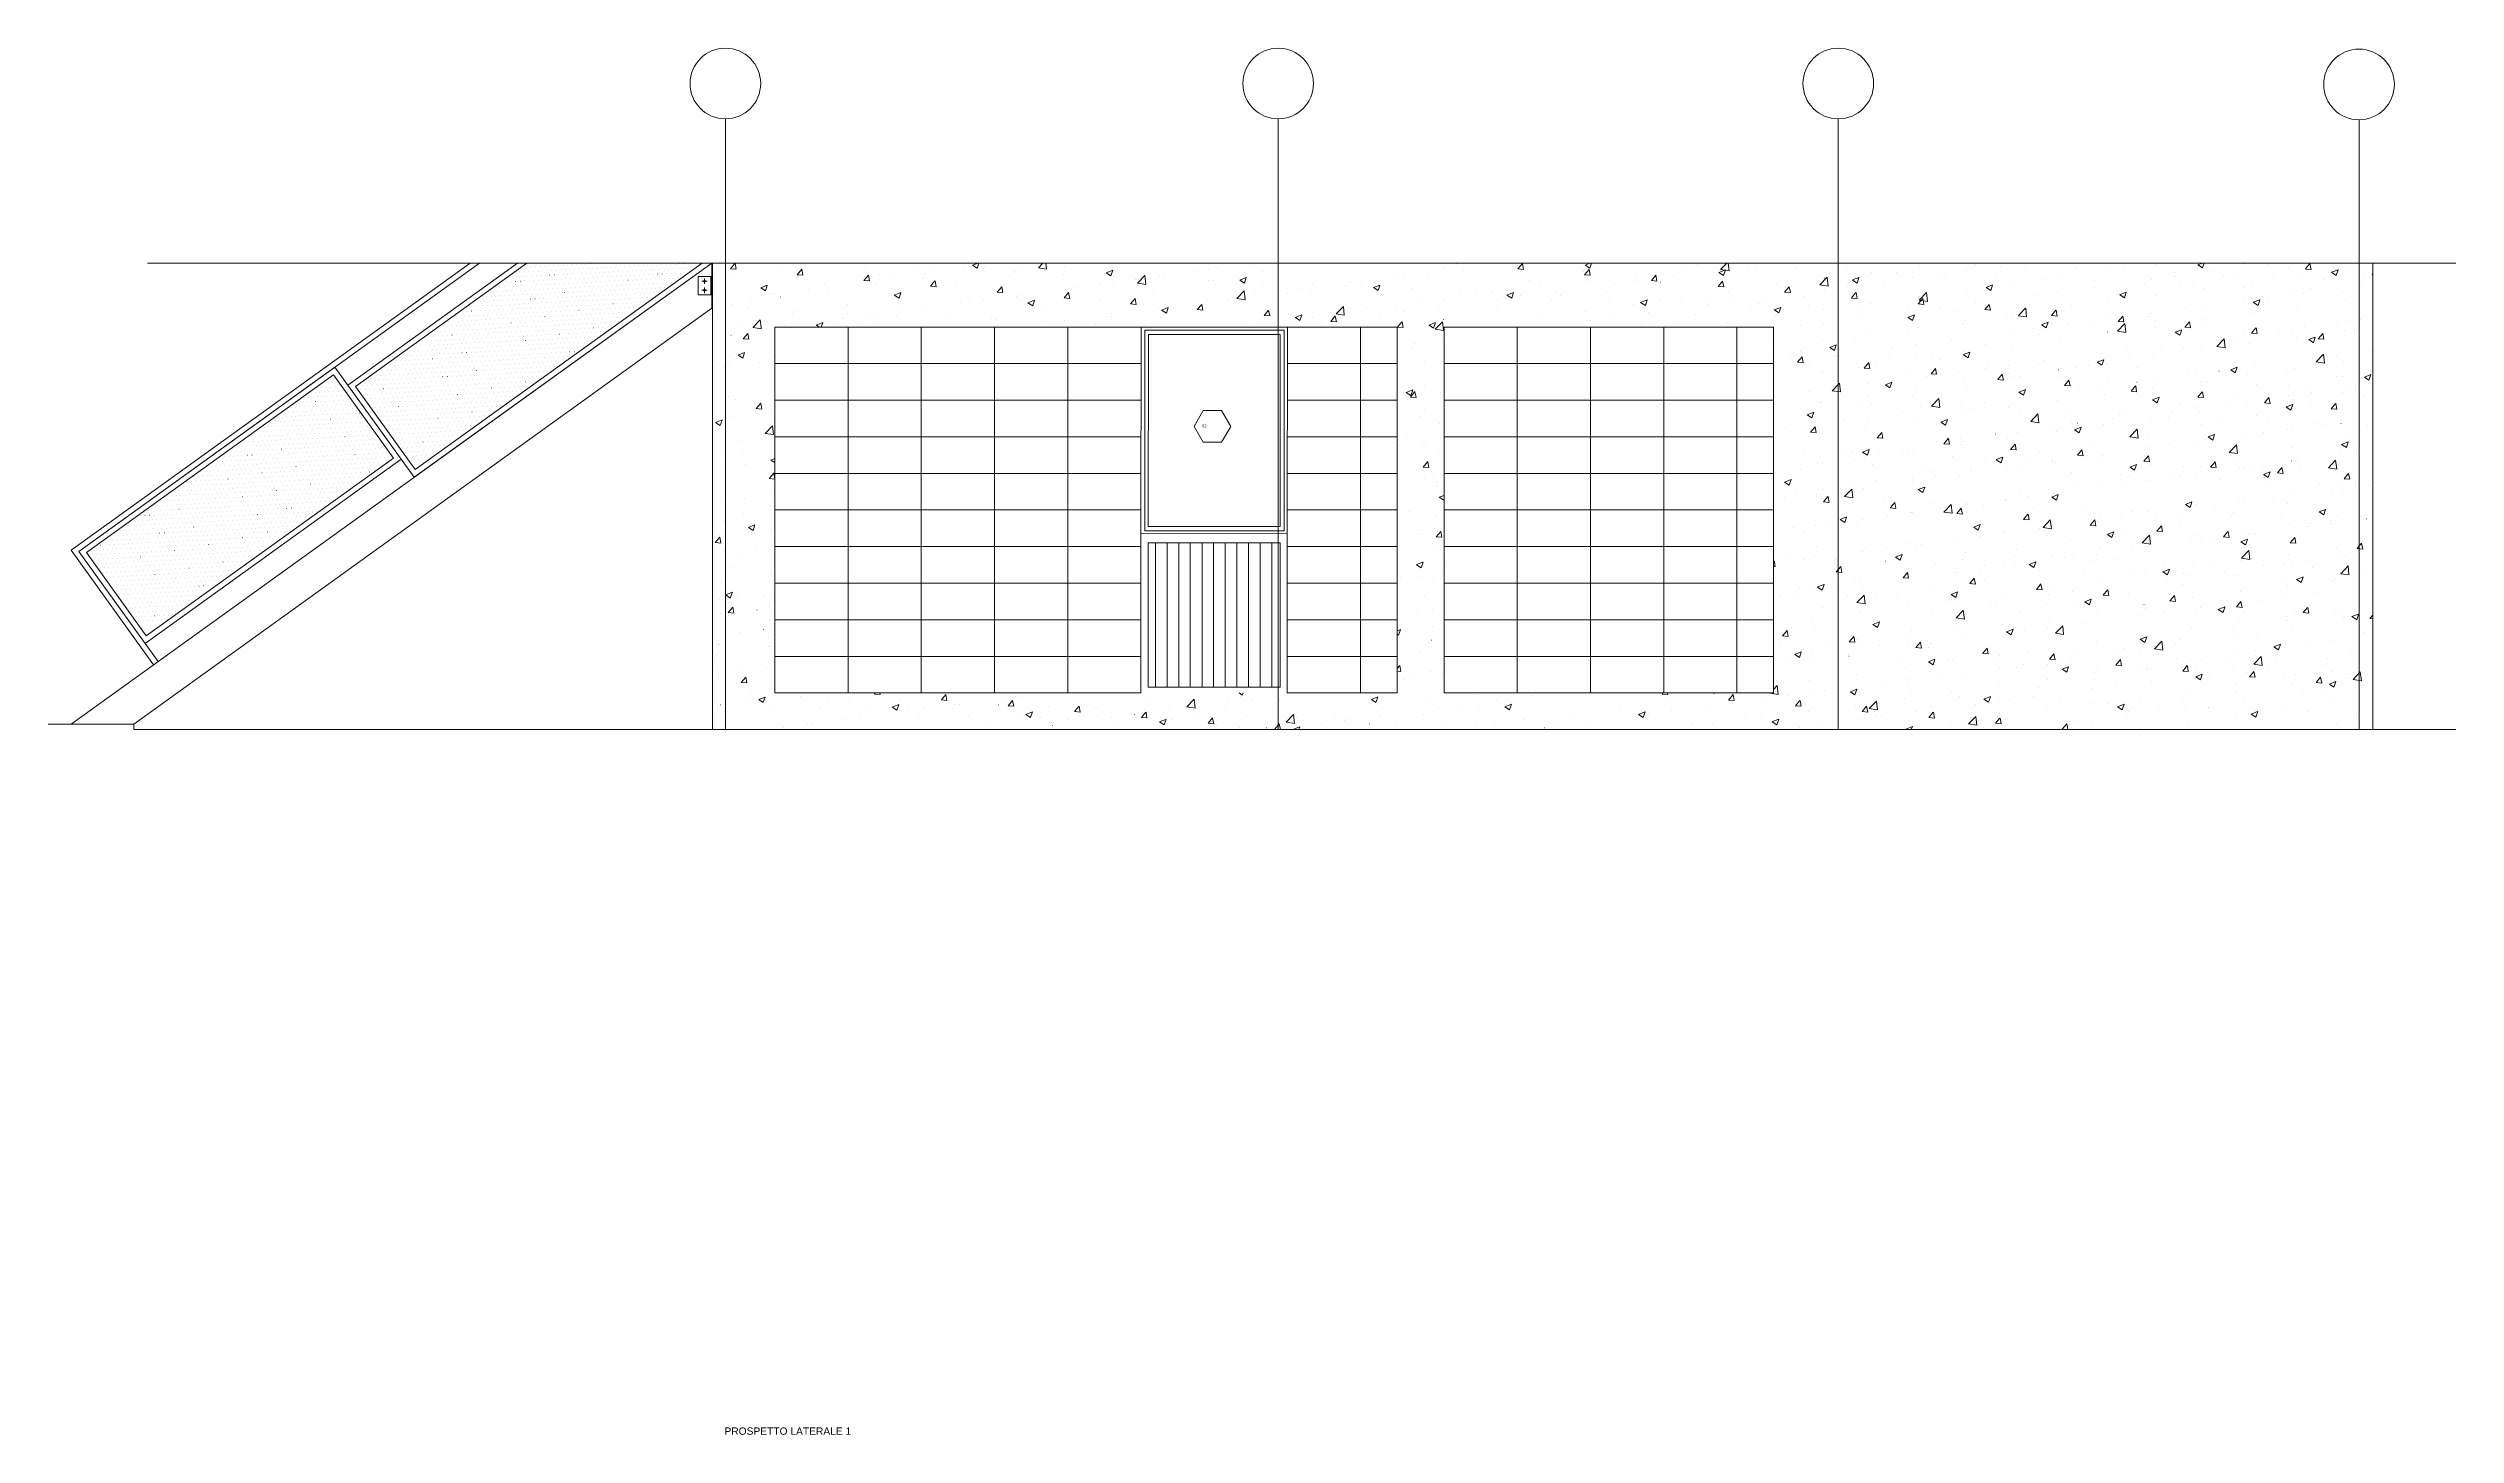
# Model space of a CAD drawing. Header units: centimetres. Extents: x -16179 to 12840, y -10704 to 3856.
# Drawn here: x 8260 to 9575, y -5584 to -4826 of the extents above; entities that cross this region are included whole.
import ezdxf

# ---------------------------------------------------------------- set-up
doc = ezdxf.new("R2010")
doc.units = ezdxf.units.CM
doc.header["$MEASUREMENT"] = 0
for name, color, linetype, lineweight in [('0_Num_Penna__7_Num_Penna__7_Num_Penna__7_Num_Penna__7_Num_Penna__7_Num_Penna__7_Num_Penna__7_Num_Penna__7_Num_Penna__7_Num_Penna__7', 7, 'Continuous', 18), ('A-ANNO-SYMB_Num_Penna__3_Num_Penna__3_Num_Penna__3_Num_Penna__3_Num_Penna__3_Num_Penna__3_Num_Penna__3_Num_Penna__3_Num_Penna__3_Num_Penna__3', 3, 'Continuous', 18), ('A-ANNO-TEXT_Num_Penna__3_Num_Penna__3_Num_Penna__3_Num_Penna__3_Num_Penna__3_Num_Penna__3_Num_Penna__3_Num_Penna__3_Num_Penna__3_Num_Penna__3', 3, 'Continuous', 18), ('A-ELEV-MBE1_Num_Penna__7_Num_Penna__7_Num_Penna__7_Num_Penna__7_Num_Penna__7_Num_Penna__7_Num_Penna__7_Num_Penna__7_Num_Penna__7_Num_Penna__7', 7, 'Continuous', 18), ('A-ELEV-PATT_Num_Penna__8_Num_Penna__8_Num_Penna__8_Num_Penna__8_Num_Penna__8_Num_Penna__8_Num_Penna__8_Num_Penna__8_Num_Penna__8_Num_Penna__8', 8, 'Continuous', 18), ('AA - linee quote_Num_Penna__3_Num_Penna__3_Num_Penna__3_Num_Penna__3_Num_Penna__3_Num_Penna__3_Num_Penna__3_Num_Penna__3_Num_Penna__3_Num_Penna__3', 3, 'Continuous', 18), ('AA - pareti sezionate_Num_Penna__7_Num_Penna__7_Num_Penna__7_Num_Penna__7_Num_Penna__7_Num_Penna__7_Num_Penna__7_Num_Penna__7_Num_Penna__7_Num_Penna__7', 7, 'Continuous', 18), ('AA - serramenti e porte_Num_Penna__4_Num_Penna__4_Num_Penna__4_Num_Penna__4_Num_Penna__4_Num_Penna__4_Num_Penna__4_Num_Penna__4_Num_Penna__4_Num_Penna__4', 4, 'Continuous', 18), ('AA pareti non sezionate_Num_Penna__2_Num_Penna__2_Num_Penna__2_Num_Penna__2_Num_Penna__2_Num_Penna__2_Num_Penna__2_Num_Penna__2_Num_Penna__2_Num_Penna__2', 2, 'Continuous', 18), ('AA- arredo_Num_Penna__8_Num_Penna__8_Num_Penna__8_Num_Penna__8_Num_Penna__8_Num_Penna__8_Num_Penna__8_Num_Penna__8_Num_Penna__8_Num_Penna__8', 8, 'Continuous', 18), ('SIMBOLI FINESTRE_Num_Penna__3_Num_Penna__3_Num_Penna__3_Num_Penna__3_Num_Penna__3_Num_Penna__3_Num_Penna__3_Num_Penna__3_Num_Penna__3_Num_Penna__3', 3, 'Continuous', 18)]:
    doc.layers.add(name, color=color, linetype=linetype, lineweight=lineweight)
doc.styles.add('GENERATED_STYLE_1', font='Arial.ttf')

msp = doc.modelspace()

# ---------------------------------------------------------------- texts
at = {"layer": 'A-ANNO-TEXT_Num_Penna__3_Num_Penna__3_Num_Penna__3_Num_Penna__3_Num_Penna__3_Num_Penna__3_Num_Penna__3_Num_Penna__3_Num_Penna__3_Num_Penna__3', "color": 3, "linetype": 'Continuous', "lineweight": 18, "insert": (8629.4, -5584), "char_height": 4, "attachment_point": 7, "style": 'GENERATED_STYLE_1'}
msp.add_mtext('\\A1;PROSPETTO LATERALE 1', dxfattribs=at)
at = {"layer": 'SIMBOLI FINESTRE_Num_Penna__3_Num_Penna__3_Num_Penna__3_Num_Penna__3_Num_Penna__3_Num_Penna__3_Num_Penna__3_Num_Penna__3_Num_Penna__3_Num_Penna__3', "color": 3, "linetype": 'Continuous', "lineweight": 18, "insert": (8890.3, -5033.4), "char_height": 1.61, "attachment_point": 7, "rotation": 359.8326, "style": 'GENERATED_STYLE_1'}
msp.add_mtext('\\A1;02', dxfattribs=at)

# ---------------------------------------------------------------- linework, layer by layer
at = {"layer": '0_Num_Penna__7_Num_Penna__7_Num_Penna__7_Num_Penna__7_Num_Penna__7_Num_Penna__7_Num_Penna__7_Num_Penna__7_Num_Penna__7_Num_Penna__7', "color": 7, "linetype": 'Continuous', "lineweight": 18}
msp.add_line((8622.5, -4968.2), (8622.9, -4968.2), dxfattribs=at)
at = {"layer": 'A-ANNO-SYMB_Num_Penna__3_Num_Penna__3_Num_Penna__3_Num_Penna__3_Num_Penna__3_Num_Penna__3_Num_Penna__3_Num_Penna__3_Num_Penna__3_Num_Penna__3', "color": 3, "linetype": 'Continuous', "lineweight": 18}
for p, q in [((9529.9, -4943.6), (9529.9, -4943.6)), ((9529.9, -5178.5), (9529.9, -5178.5))]:
    msp.add_line(p, q, dxfattribs=at)
at = {"layer": 'A-ELEV-MBE1_Num_Penna__7_Num_Penna__7_Num_Penna__7_Num_Penna__7_Num_Penna__7_Num_Penna__7_Num_Penna__7_Num_Penna__7_Num_Penna__7_Num_Penna__7', "color": 7, "linetype": 'Continuous', "lineweight": 18}
for p, q in [((9227.5, -4943.6), (9227.5, -4943.6)), ((9227.5, -4943.6), (9227.5, -4943.6)), ((8656.9, -4978.5), (8656.9, -5178.5)), ((8656.9, -4978.5), (8857, -4978.5)), ((8696.9, -4978.5), (8696.9, -5178.5)), ((8736.9, -4978.5), (8736.9, -5178.5)), ((8776.9, -4978.5), (8776.9, -5178.5)), ((8816.9, -4978.5), (8816.9, -5178.5)), ((8937, -4978.5), (8996.9, -4978.5)), ((8976.9, -5178.5), (8976.9, -4978.5)), ((8996.9, -5178.5), (8996.9, -4978.5)), ((9022.5, -4978.5), (9022.5, -5178.5)), ((9202.5, -4978.5), (9022.5, -4978.5)), ((9062.5, -4978.5), (9062.5, -5178.5)), ((9102.5, -4978.5), (9102.5, -5178.5)), ((9142.5, -4978.5), (9142.5, -5178.5)), ((9182.5, -4978.5), (9182.5, -5178.5)), ((9202.5, -4978.5), (9202.5, -5178.5)), ((8656.9, -4998.5), (8856.9, -4998.5)), ((8996.9, -4998.5), (8936.9, -4998.5)), ((8936.9, -4998.5), (8996.9, -4998.5)), ((9202.5, -4998.5), (9022.5, -4998.5)), ((8656.9, -5018.5), (8856.9, -5018.5)), ((8976.9, -5018.5), (8936.9, -5018.5)), ((8936.9, -5018.5), (8996.9, -5018.5)), ((9202.5, -5018.5), (9022.5, -5018.5)), ((8656.9, -5038.5), (8856.9, -5038.5)), ((8996.9, -5038.5), (8936.9, -5038.5)), ((8936.9, -5038.5), (8996.9, -5038.5)), ((9202.5, -5038.5), (9022.5, -5038.5)), ((8656.9, -5058.5), (8856.9, -5058.5)), ((8976.9, -5058.5), (8936.9, -5058.5)), ((8936.9, -5058.5), (8996.9, -5058.5)), ((9202.5, -5058.5), (9022.5, -5058.5)), ((8656.9, -5078.5), (8856.9, -5078.5)), ((8976.9, -5078.5), (8936.9, -5078.5)), ((8936.9, -5078.5), (8996.9, -5078.5)), ((9202.5, -5078.5), (9022.5, -5078.5)), ((8656.9, -5098.5), (8856.9, -5098.5)), ((8856.9, -5178.5), (8856.9, -5091.4)), ((8932.9, -5096.4), (8860.9, -5096.4)), ((8860.9, -5096.4), (8860.9, -5175.4)), ((8864.9, -5175.4), (8864.9, -5096.4)), ((8871.2, -5175.4), (8871.2, -5096.4)), ((8877.6, -5175.4), (8877.6, -5096.4)), ((8883.9, -5175.4), (8883.9, -5096.4)), ((8890.3, -5175.4), (8890.3, -5096.4)), ((8896.6, -5175.4), (8896.6, -5096.4)), ((8903, -5175.4), (8903, -5096.4)), ((8909.3, -5175.4), (8909.3, -5096.4)), ((8915.7, -5175.4), (8915.7, -5096.4)), ((8922, -5175.4), (8922, -5096.4)), ((8928.4, -5175.4), (8928.4, -5096.4)), ((8932.9, -5096.4), (8932.9, -5175.4)), ((8936.9, -5178.5), (8936.9, -5091.5)), ((8976.9, -5098.5), (8936.9, -5098.5)), ((8936.9, -5098.5), (8996.9, -5098.5)), ((9202.5, -5098.5), (9022.5, -5098.5)), ((8656.9, -5118.5), (8856.9, -5118.5)), ((8976.9, -5118.5), (8936.9, -5118.5)), ((8936.9, -5118.5), (8996.9, -5118.5)), ((9202.5, -5118.5), (9022.5, -5118.5)), ((8656.9, -5138.5), (8856.9, -5138.5)), ((8976.9, -5138.5), (8936.9, -5138.5)), ((8936.9, -5138.5), (8996.9, -5138.5)), ((9062.5, -5138.5), (9022.5, -5138.5)), ((9022.5, -5138.5), (9202.5, -5138.5)), ((8656.9, -5158.5), (8856.9, -5158.5)), ((8976.9, -5158.5), (8936.9, -5158.5)), ((8936.9, -5158.5), (8996.9, -5158.5)), ((9202.5, -5158.5), (9022.5, -5158.5)), ((8656.9, -5178.5), (8856.9, -5178.5)), ((8860.9, -5175.4), (8932.9, -5175.4)), ((8936.9, -5178.5), (8996.9, -5178.5)), ((9202.5, -5178.5), (9022.5, -5178.5))]:
    msp.add_line(p, q, dxfattribs=at)
at = {"layer": 'A-ELEV-PATT_Num_Penna__8_Num_Penna__8_Num_Penna__8_Num_Penna__8_Num_Penna__8_Num_Penna__8_Num_Penna__8_Num_Penna__8_Num_Penna__8_Num_Penna__8', "color": 8, "linetype": 'Continuous', "lineweight": 18}
for p, q in [((8632.7, -4946.7), (8635.1, -4943.7)), ((8635.8, -4946.9), (8635.2, -4943.8)), ((8660.6, -4945.3), (8660.6, -4945.3)), ((8679.2, -4943.8), (8679.2, -4943.8)), ((8706.3, -4945), (8706.3, -4945)), ((8743.5, -4944.6), (8743.5, -4944.6)), ((8764.9, -4944.7), (8767.9, -4943.6)), ((8764.9, -4944.7), (8767.4, -4946.4)), ((8767.5, -4946.4), (8768.4, -4943.6)), ((8771.6, -4945.2), (8771.6, -4945.2)), ((8789.8, -4944.7), (8789.8, -4944.7)), ((8800.9, -4946.1), (8803.3, -4943.6)), ((8805.4, -4946.8), (8805, -4943.6)), ((8814.9, -4945.6), (8814.9, -4945.6)), ((8918.2, -4944.2), (8918.2, -4944.2)), ((8919.8, -4943.6), (8919.8, -4943.6)), ((9026.8, -4943.6), (9029.5, -4943.8)), ((9029.5, -4943.8), (9029.5, -4943.6)), ((9062.9, -4946.7), (9065.3, -4943.8)), ((9066, -4947), (9065.4, -4943.8)), ((9099.6, -4944.6), (9102.4, -4943.6)), ((9099.6, -4944.6), (9102.2, -4946.3)), ((9102.2, -4946.3), (9103.1, -4943.6)), ((9152.9, -4945.5), (9152.9, -4945.5)), ((9161, -4944.3), (9161, -4944.3)), ((9173.6, -4947), (9177, -4943.6)), ((9178.2, -4947.7), (9177.7, -4943.6)), ((9188.2, -4945.5), (9188.2, -4945.5)), ((9192.5, -4944.6), (9192.5, -4944.6)), ((9199.9, -4943.8), (9199.9, -4943.8)), ((9282.5, -4944.7), (9282.5, -4944.7)), ((9313, -4944.4), (9313, -4944.4)), ((9326.4, -4945.3), (9326.4, -4945.3)), ((9340.1, -4945.5), (9340.2, -4945.5)), ((9411.7, -4944.2), (9411.7, -4944.2)), ((9434.3, -4944.5), (9436.8, -4943.6)), ((9434.3, -4944.5), (9436.9, -4946.2)), ((9436.9, -4946.2), (9437.8, -4943.6)), ((9456.6, -4943.6), (9456.6, -4943.6)), ((9456.6, -4943.6), (9459.7, -4943.8)), ((9459.7, -4943.8), (9459.7, -4943.6)), ((9473.2, -4944.2), (9473.2, -4944.2)), ((9493.1, -4946.7), (9495.5, -4943.8)), ((9496.2, -4947), (9495.6, -4943.8)), ((8624.8, -4946.3), (8624.8, -4946.3)), ((8632.7, -4946.7), (8635.7, -4946.9)), ((8634.2, -4949.1), (8634.2, -4949.1)), ((8649.2, -4957), (8652.8, -4955.7)), ((8649.2, -4957), (8651.8, -4958.7)), ((8651.8, -4958.7), (8652.8, -4955.7)), ((8669.1, -4949.9), (8671.6, -4946.9)), ((8669.1, -4949.9), (8672.2, -4950.1)), ((8672.2, -4950.1), (8671.6, -4946.9)), ((8675.4, -4957.9), (8675.5, -4957.9)), ((8684.2, -4954.8), (8684.2, -4954.8)), ((8686, -4958.6), (8686, -4958.6)), ((8705.6, -4953), (8708, -4950.1)), ((8705.6, -4953), (8708.6, -4953.3)), ((8707.5, -4953.6), (8707.5, -4953.6)), ((8708.6, -4953.3), (8708.1, -4950.1)), ((8711.7, -4955.4), (8711.7, -4955.4)), ((8713.9, -4949.7), (8713.9, -4949.7)), ((8720.2, -4952), (8720.3, -4952)), ((8733.4, -4946.1), (8733.4, -4946.1)), ((8738.1, -4951.6), (8738.1, -4951.6)), ((8739.5, -4949.4), (8739.5, -4949.4)), ((8742, -4956.2), (8744.4, -4953.3)), ((8742, -4956.2), (8745, -4956.5)), ((8745.1, -4956.5), (8744.5, -4953.3)), ((8755.7, -4955.8), (8755.7, -4955.8)), ((8760.6, -4947.3), (8760.6, -4947.3)), ((8764.2, -4948), (8764.2, -4948)), ((8778.4, -4959.4), (8780.9, -4956.5)), ((8781.5, -4959.7), (8780.9, -4956.5)), ((8785.3, -4950.7), (8785.3, -4950.7)), ((8787.7, -4948.4), (8787.7, -4948.4)), ((8800.9, -4946.1), (8805.4, -4946.8)), ((8814.8, -4949.6), (8814.8, -4949.6)), ((8815.6, -4957.8), (8815.6, -4957.8)), ((8822.2, -4956.8), (8822.2, -4956.8)), ((8835, -4955.1), (8835, -4955.1)), ((8837.9, -4948.8), (8841.5, -4947.4)), ((8837.9, -4948.8), (8840.5, -4950.5)), ((8840.5, -4950.5), (8841.5, -4947.4)), ((8841.7, -4954.3), (8841.7, -4954.3)), ((8841.9, -4950.7), (8841.9, -4950.7)), ((8854.2, -4952.6), (8854.2, -4952.6)), ((8855.1, -4954.5), (8859, -4950.3)), ((8855.1, -4954.5), (8859.6, -4955.2)), ((8859.6, -4955.2), (8859, -4950.4)), ((8863.9, -4958.3), (8863.9, -4958.3)), ((8867.3, -4951), (8867.3, -4951)), ((8869, -4951.8), (8869, -4951.8)), ((8886.3, -4948.4), (8886.3, -4948.4)), ((8893.6, -4953.2), (8893.6, -4953.2)), ((8893.7, -4947.2), (8893.7, -4947.2)), ((8896.2, -4953), (8896.2, -4953)), ((8899, -4946.7), (8899, -4946.7)), ((8909.3, -4962.9), (8913.3, -4958.7)), ((8910.9, -4952.9), (8914.5, -4951.5)), ((8910.9, -4952.9), (8913.5, -4954.6)), ((8913.8, -4963.6), (8913.3, -4958.8)), ((8913.5, -4954.6), (8914.5, -4951.5)), ((8923.2, -4948.1), (8923.2, -4948.1)), ((8923.3, -4954.1), (8923.3, -4954.1)), ((8944.8, -4957.3), (8944.8, -4957.3)), ((8949.7, -4958.3), (8949.7, -4958.3)), ((8950.4, -4955.3), (8950.4, -4955.3)), ((8968.9, -4955.8), (8968.9, -4955.8)), ((8971.2, -4953.5), (8971.2, -4953.5)), ((8977.5, -4956.4), (8977.5, -4956.4)), ((8983.9, -4956.9), (8987.5, -4955.6)), ((8983.9, -4956.9), (8986.5, -4958.6)), ((8986.5, -4958.6), (8987.5, -4955.6)), ((8997.3, -4949.9), (8997.3, -4949.9)), ((9001, -4951.6), (9001, -4951.6)), ((9004.6, -4957.6), (9004.6, -4957.6)), ((9013.7, -4949.9), (9013.7, -4949.9)), ((9023, -4946.6), (9023, -4946.6)), ((9031.7, -4958.7), (9031.7, -4958.7)), ((9033, -4947.4), (9033, -4947.4)), ((9039.6, -4958.1), (9039.6, -4958.1)), ((9062.9, -4946.7), (9065.9, -4947)), ((9069.2, -4953), (9069.2, -4953)), ((9074.8, -4956.2), (9074.8, -4956.2)), ((9098.9, -4947.9), (9098.9, -4947.9)), ((9099.3, -4949.9), (9101.8, -4947)), ((9099.3, -4949.9), (9102.4, -4950.2)), ((9100.5, -4952.9), (9100.5, -4952.9)), ((9102.4, -4950.2), (9101.8, -4947)), ((9115.7, -4954.7), (9115.7, -4954.7)), ((9126.9, -4949.1), (9126.9, -4949.1)), ((9128.4, -4953.1), (9128.4, -4953.1)), ((9135.8, -4953.1), (9138.2, -4950.2)), ((9135.8, -4953.1), (9138.8, -4953.4)), ((9138.8, -4953.4), (9138.3, -4950.2)), ((9140.6, -4954), (9140.7, -4954)), ((9147.7, -4950.5), (9147.7, -4950.5)), ((9170.3, -4948.9), (9170.3, -4948.9)), ((9172.2, -4956.3), (9174.6, -4953.4)), ((9172.2, -4956.3), (9175.2, -4956.5)), ((9172.6, -4948.7), (9176.2, -4947.3)), ((9172.6, -4948.7), (9175.2, -4950.4)), ((9173.7, -4947), (9178.2, -4947.7)), ((9175.3, -4956.6), (9174.7, -4953.4)), ((9175.2, -4950.4), (9176.2, -4947.3)), ((9179.8, -4946.3), (9179.8, -4946.3)), ((9204.4, -4955.4), (9204.4, -4955.4)), ((9208.6, -4959.5), (9211.1, -4956.5)), ((9211.7, -4959.7), (9211.1, -4956.6)), ((9215.3, -4946.6), (9215.3, -4946.6)), ((9227.9, -4955.4), (9231.8, -4951.3)), ((9227.9, -4955.4), (9232.4, -4956.1)), ((9230.4, -4951.8), (9230.5, -4951.8)), ((9230.4, -4957.9), (9230.4, -4957.9)), ((9232.4, -4956.1), (9231.8, -4951.3)), ((9242.4, -4947.7), (9242.4, -4947.7)), ((9243.1, -4956.2), (9243.2, -4956.2)), ((9245.6, -4952.7), (9249.2, -4951.4)), ((9245.6, -4952.8), (9248.2, -4954.5)), ((9248.2, -4954.5), (9249.2, -4951.4)), ((9248.9, -4956.5), (9248.9, -4956.5)), ((9256.1, -4948.6), (9256.1, -4948.6)), ((9262.4, -4953.7), (9262.4, -4953.7)), ((9269.5, -4948.9), (9269.5, -4948.9)), ((9278.6, -4951.4), (9278.6, -4951.4)), ((9294.5, -4949.5), (9294.5, -4949.5)), ((9296.6, -4950), (9296.6, -4950)), ((9307.2, -4947.8), (9307.2, -4947.8)), ((9308, -4958.1), (9308, -4958.1)), ((9308.2, -4946.4), (9308.2, -4946.4)), ((9318.6, -4956.8), (9322.2, -4955.4)), ((9318.6, -4956.8), (9321.2, -4958.5)), ((9321.2, -4958.5), (9322.2, -4955.5)), ((9323.7, -4951.2), (9323.7, -4951.2)), ((9333.6, -4954.8), (9333.6, -4954.8)), ((9350.9, -4952.3), (9350.9, -4952.3)), ((9360, -4951), (9360, -4951)), ((9367.3, -4946.6), (9367.3, -4946.6)), ((9377.1, -4956.9), (9377.1, -4956.9)), ((9378, -4953.5), (9378, -4953.5)), ((9386.1, -4947.4), (9386.1, -4947.4)), ((9394.4, -4947.8), (9394.4, -4947.8)), ((9405.1, -4954.6), (9405.1, -4954.6)), ((9409.2, -4952.7), (9409.2, -4952.7)), ((9421.5, -4948.9), (9421.5, -4948.9)), ((9421.9, -4951), (9421.9, -4951)), ((9424.6, -4956.3), (9424.6, -4956.3)), ((9432.2, -4955.8), (9432.2, -4955.8)), ((9437.5, -4957.3), (9437.5, -4957.3)), ((9441.1, -4948.4), (9441.1, -4948.4)), ((9448.6, -4950.1), (9448.6, -4950.1)), ((9454.2, -4951.2), (9454.2, -4951.2)), ((9459.3, -4956.9), (9459.3, -4956.9)), ((9463.6, -4953.7), (9463.6, -4953.7)), ((9475.7, -4951.2), (9475.7, -4951.2)), ((9483.8, -4946.2), (9483.8, -4946.2)), ((9486.5, -4958.1), (9486.5, -4958.1)), ((9489.3, -4950.5), (9489.3, -4950.5)), ((9493.1, -4946.8), (9496.1, -4947)), ((9496, -4957.3), (9496, -4957.3)), ((9502.9, -4952.4), (9502.9, -4952.4)), ((9507.3, -4948.6), (9510.9, -4947.2)), ((9507.3, -4948.6), (9509.9, -4950.3)), ((9509.9, -4950.3), (9510.9, -4947.2)), ((9515.6, -4946.7), (9515.6, -4946.7)), ((9523.9, -4955.8), (9523.9, -4955.8)), ((9525.6, -4952.2), (9525.6, -4952.2)), ((9529.5, -4949.9), (9529.9, -4949.5)), ((9529.5, -4949.9), (9529.9, -4950)), ((8625, -4965), (8625, -4965)), ((8633.6, -4966), (8633.6, -4966)), ((8642.2, -4968.6), (8642.2, -4968.6)), ((8643.5, -4962.1), (8643.5, -4962.1)), ((8654.6, -4959.9), (8654.6, -4959.9)), ((8656.2, -4960.4), (8656.2, -4960.4)), ((8659.9, -4962.2), (8660, -4962.2)), ((8666.8, -4971), (8666.8, -4971)), ((8669.3, -4969.8), (8669.3, -4969.8)), ((8696.4, -4966), (8696.4, -4966)), ((8696.4, -4970.9), (8696.4, -4970.9)), ((8706.9, -4972), (8706.9, -4972)), ((8722.2, -4961.1), (8725.8, -4959.7)), ((8722.2, -4961.1), (8724.8, -4962.8)), ((8724.8, -4962.8), (8725.8, -4959.7)), ((8726, -4960.9), (8726, -4960.9)), ((8726.1, -4969.5), (8726.1, -4969.5)), ((8737.5, -4968.5), (8737.5, -4968.5)), ((8758.2, -4965.3), (8758.2, -4965.3)), ((8763.5, -4964.9), (8763.5, -4964.9)), ((8770.9, -4963.6), (8770.9, -4963.6)), ((8778.4, -4959.4), (8781.5, -4959.7)), ((8789.2, -4961.7), (8789.2, -4961.7)), ((8790.2, -4961), (8790.2, -4961)), ((8795.2, -4965.2), (8798.8, -4963.8)), ((8795.2, -4965.2), (8797.8, -4966.9)), ((8797.8, -4966.9), (8798.8, -4963.8)), ((8804.7, -4968.5), (8804.7, -4968.5)), ((8814.9, -4962.6), (8817.3, -4959.7)), ((8814.9, -4962.6), (8817.9, -4962.9)), ((8818, -4962.9), (8817.4, -4959.7)), ((8834.3, -4963.4), (8834.3, -4963.4)), ((8841, -4971.2), (8841.1, -4971.2)), ((8851.3, -4965.8), (8853.8, -4962.9)), ((8851.3, -4965.8), (8854.4, -4966.1)), ((8854.4, -4966.1), (8853.8, -4962.9)), ((8866.7, -4967.9), (8866.7, -4967.9)), ((8868.2, -4969.2), (8871.8, -4967.9)), ((8868.2, -4969.3), (8870.8, -4971)), ((8870.8, -4971), (8871.8, -4967.9)), ((8872.9, -4968.4), (8872.9, -4968.4)), ((8885.6, -4966.8), (8885.6, -4966.8)), ((8887.7, -4969), (8890.2, -4966.1)), ((8887.8, -4969), (8890.8, -4969.3)), ((8890.8, -4969.3), (8890.2, -4966.1)), ((8893.1, -4964.1), (8893.1, -4964.1)), ((8904.9, -4964.2), (8904.9, -4964.2)), ((8909.3, -4962.9), (8913.8, -4963.6)), ((8919.2, -4960.5), (8919.2, -4960.5)), ((8924.2, -4972.2), (8926.6, -4969.2)), ((8927.3, -4972.4), (8926.7, -4969.3)), ((8937, -4960), (8937, -4960)), ((8941.2, -4973.3), (8944.8, -4971.9)), ((8943.8, -4975), (8944.8, -4972)), ((8963.5, -4971.3), (8967.5, -4967.2)), ((8963.5, -4971.3), (8968, -4972)), ((8968, -4972), (8967.5, -4967.2)), ((8970.6, -4970.4), (8970.6, -4970.4)), ((8980.3, -4968.3), (8980.4, -4968.3)), ((8987.6, -4971.6), (8987.6, -4971.6)), ((8996.7, -4966.8), (8996.7, -4966.8)), ((9000.4, -4969.9), (9000.4, -4969.9)), ((9010, -4963.2), (9010, -4963.2)), ((9019.6, -4967.4), (9019.6, -4967.4)), ((9022.3, -4963.6), (9022.3, -4963.6)), ((9048.7, -4959.8), (9048.7, -4959.8)), ((9051.7, -4963.2), (9051.7, -4963.2)), ((9051.8, -4969.3), (9051.8, -4969.3)), ((9056.9, -4961), (9060.5, -4959.6)), ((9056.9, -4961), (9059.5, -4962.7)), ((9058.9, -4959.9), (9058.9, -4959.9)), ((9059.5, -4962.7), (9060.5, -4959.6)), ((9064.4, -4961.5), (9064.4, -4961.5)), ((9081.4, -4964.2), (9081.4, -4964.2)), ((9083.6, -4959), (9083.6, -4959)), ((9086, -4961), (9086, -4961)), ((9099.9, -4969.8), (9099.9, -4969.8)), ((9111, -4959.1), (9111, -4959.1)), ((9113.1, -4962.2), (9113.1, -4962.2)), ((9126.2, -4966), (9126.2, -4966)), ((9129.9, -4965.1), (9133.5, -4963.7)), ((9129.9, -4965.1), (9132.5, -4966.8)), ((9132.5, -4966.8), (9133.5, -4963.7)), ((9134.3, -4970.6), (9134.3, -4970.6)), ((9140.2, -4963.3), (9140.2, -4963.3)), ((9152.3, -4962.4), (9152.3, -4962.4)), ((9160, -4971.8), (9160.1, -4971.8)), ((9166.4, -4966.3), (9166.4, -4966.3)), ((9167.3, -4964.4), (9167.3, -4964.4)), ((9178, -4959.2), (9178, -4959.2)), ((9179.1, -4964.7), (9179.1, -4964.7)), ((9189.7, -4966.7), (9189.7, -4966.7)), ((9194.5, -4965.6), (9194.5, -4965.6)), ((9198.3, -4962.1), (9198.4, -4962.1)), ((9202.9, -4969.1), (9206.5, -4967.8)), ((9203, -4969.1), (9205.5, -4970.8)), ((9205.5, -4970.8), (9206.5, -4967.8)), ((9208.6, -4959.5), (9211.7, -4959.7)), ((9219.3, -4961.6), (9219.3, -4961.6)), ((9221.6, -4966.7), (9221.6, -4966.7)), ((9229.8, -4968.7), (9229.8, -4968.7)), ((9245.1, -4962.6), (9247.5, -4959.7)), ((9245.1, -4962.7), (9248.1, -4962.9)), ((9248.2, -4962.9), (9247.6, -4959.7)), ((9248.7, -4967.9), (9248.7, -4967.9)), ((9255.5, -4965.5), (9255.5, -4965.5)), ((9275.8, -4969), (9275.8, -4969)), ((9275.9, -4973.2), (9279.5, -4971.8)), ((9278.5, -4974.9), (9279.5, -4971.8)), ((9281.1, -4969.5), (9281.1, -4969.5)), ((9281.5, -4965.8), (9284, -4962.9)), ((9281.5, -4965.8), (9284.5, -4966.1)), ((9281.9, -4961.7), (9281.9, -4961.7)), ((9282.1, -4963.8), (9286, -4959.7)), ((9282.1, -4963.9), (9286.6, -4964.6)), ((9284.6, -4966.1), (9284, -4962.9)), ((9286.6, -4964.6), (9286, -4959.7)), ((9293.8, -4967.8), (9293.8, -4967.8)), ((9302.9, -4970.2), (9302.9, -4970.2)), ((9313.1, -4965.3), (9313.1, -4965.3)), ((9317.9, -4969), (9320.4, -4966.1)), ((9317.9, -4969), (9321, -4969.3)), ((9321, -4969.3), (9320.4, -4966.1)), ((9330, -4971.3), (9330, -4971.3)), ((9333, -4971.7), (9333, -4971.7)), ((9335.7, -4971.6), (9335.7, -4971.6)), ((9336.3, -4972.2), (9340.2, -4968.1)), ((9340.8, -4973), (9340.3, -4968.1)), ((9345.1, -4961.1), (9345.1, -4961.1)), ((9354.4, -4972.2), (9356.8, -4969.3)), ((9357.5, -4972.5), (9356.9, -4969.3)), ((9357.9, -4959.4), (9357.9, -4959.4)), ((9359.4, -4967.9), (9359.4, -4967.9)), ((9365.3, -4966.5), (9365.3, -4966.5)), ((9385.5, -4964.4), (9385.5, -4964.4)), ((9391.6, -4960.9), (9395.2, -4959.5)), ((9391.7, -4960.9), (9394.2, -4962.6)), ((9394.2, -4962.6), (9395.2, -4959.5)), ((9395, -4961.4), (9395, -4961.4)), ((9408.5, -4971), (9408.5, -4971)), ((9411.1, -4961.1), (9411.1, -4961.1)), ((9427.8, -4968.5), (9427.8, -4968.5)), ((9436.8, -4967.5), (9436.8, -4967.5)), ((9459.9, -4964.3), (9459.9, -4964.3)), ((9463, -4970.6), (9463, -4970.6)), ((9464.6, -4964.9), (9468.2, -4963.6)), ((9464.7, -4965), (9467.2, -4966.7)), ((9466.4, -4962.4), (9466.4, -4962.4)), ((9467.2, -4966.7), (9468.2, -4963.6)), ((9472.6, -4962.6), (9472.6, -4962.6)), ((9488.6, -4967.4), (9488.6, -4967.4)), ((9491.8, -4960.1), (9491.8, -4960.1)), ((9513.6, -4959.2), (9513.6, -4959.2)), ((9515, -4963.6), (9515, -4963.6)), ((8625.8, -4974.3), (8625.8, -4974.3)), ((8630.1, -4982.1), (8630.1, -4982.1)), ((8632.9, -4982.9), (8633, -4982.9)), ((8637.2, -4976.1), (8637.2, -4976.1)), ((8639.7, -4984.9), (8642.2, -4982)), ((8639.7, -4984.9), (8642.8, -4985.1)), ((8642.8, -4985.2), (8642.2, -4982)), ((8642.8, -4980.4), (8642.8, -4980.4)), ((8645, -4978.7), (8645.1, -4978.5)), ((8645, -4978.7), (8649.5, -4979.4)), ((8645.1, -4978.5), (8648.9, -4974.6)), ((8649.4, -4978.5), (8648.9, -4974.6)), ((8649.5, -4979.4), (8649.4, -4978.5)), ((8652.9, -4975.5), (8652.9, -4975.5)), ((8662.1, -4977.9), (8662.1, -4977.9)), ((8679.5, -4977.5), (8683.1, -4976.1)), ((8679.6, -4977.5), (8681.1, -4978.5)), ((8680, -4976.6), (8680, -4976.6)), ((8682.3, -4978.5), (8683.1, -4976.1)), ((8685.4, -4975.5), (8685.4, -4975.5)), ((8694.2, -4973.7), (8694.2, -4973.7)), ((8707.1, -4977.8), (8707.1, -4977.8)), ((8711.1, -4972.3), (8711.1, -4972.3)), ((8723.6, -4972.1), (8723.6, -4972.1)), ((8750.7, -4973.2), (8750.7, -4973.2)), ((8775.1, -4973.6), (8775.1, -4973.6)), ((8777.8, -4974.4), (8777.8, -4974.4)), ((8804.9, -4975.5), (8804.9, -4975.5)), ((8808.9, -4976.9), (8808.9, -4976.9)), ((8815, -4974.8), (8815, -4974.8)), ((8821.6, -4975.2), (8821.6, -4975.2)), ((8832, -4976.7), (8832, -4976.7)), ((8840.8, -4972.6), (8840.8, -4972.6)), ((8859.1, -4977.8), (8859.1, -4977.8)), ((8918.6, -4977.4), (8918.6, -4977.4)), ((8921.1, -4978.4), (8921.1, -4978.4)), ((8924.2, -4972.2), (8927.2, -4972.4)), ((8936.3, -4978.4), (8936.3, -4978.4)), ((8941.3, -4973.3), (8943.8, -4975)), ((8944.2, -4974.2), (8944.2, -4974.2)), ((8950.7, -4973.4), (8950.7, -4973.4)), ((8955.6, -4975.8), (8955.6, -4975.8)), ((8960.6, -4975.4), (8963.1, -4972.4)), ((8960.6, -4975.4), (8963.7, -4975.6)), ((8963.7, -4975.6), (8963.1, -4972.5)), ((8997.1, -4978.5), (8999.5, -4975.6)), ((8997.1, -4978.5), (9000.1, -4978.8)), ((9000.1, -4978.8), (8999.6, -4975.6)), ((9014.2, -4977.4), (9017.8, -4976)), ((9014.3, -4977.4), (9016.8, -4979.1)), ((9016.8, -4979.1), (9017.8, -4976)), ((9017.7, -4979.7), (9021.7, -4975.6)), ((9017.7, -4979.7), (9022.3, -4980.4)), ((9022.3, -4980.4), (9021.7, -4975.6)), ((9021.7, -4980.5), (9021.7, -4980.5)), ((9021.9, -4984.7), (9021.9, -4984.7)), ((9022.1, -4974.3), (9022.2, -4974.3)), ((9048.1, -4976.7), (9048.1, -4976.7)), ((9074.2, -4973.1), (9074.2, -4973.1)), ((9102.3, -4974.8), (9102.4, -4974.8)), ((9115.1, -4973.1), (9115.1, -4973.1)), ((9130.4, -4976.9), (9130.4, -4976.9)), ((9177.4, -4976.1), (9177.4, -4976.1)), ((9203.7, -4972.3), (9203.8, -4972.3)), ((9217.1, -4977.9), (9217.1, -4977.9)), ((9229.8, -4976.3), (9229.8, -4976.3)), ((9249, -4973.7), (9249, -4973.7)), ((9254.9, -4982.4), (9254.9, -4982.4)), ((9276, -4973.2), (9278.5, -4974.9)), ((9276.5, -4981.8), (9276.5, -4981.8)), ((9281.3, -4978.6), (9281.3, -4978.6)), ((9306.1, -4976.7), (9306.1, -4976.7)), ((9307.3, -4975), (9307.3, -4975)), ((9331.8, -4981.1), (9331.8, -4981.1)), ((9336.3, -4972.3), (9340.8, -4973)), ((9344.5, -4979.4), (9344.5, -4979.4)), ((9347.9, -4982.7), (9347.9, -4982.7)), ((9349, -4977.3), (9352.5, -4975.9)), ((9349, -4977.3), (9351.5, -4979)), ((9351.5, -4979), (9352.5, -4975.9)), ((9354.4, -4972.2), (9357.4, -4972.5)), ((9357.2, -4972.5), (9357.2, -4972.5)), ((9358.8, -4984.8), (9358.8, -4984.8)), ((9363.7, -4976.9), (9363.7, -4976.9)), ((9377.5, -4977.7), (9377.5, -4977.7)), ((9384.3, -4973.6), (9384.3, -4973.6)), ((9384.8, -4981.3), (9384.9, -4981.3)), ((9390.5, -4980.7), (9394.5, -4976.5)), ((9390.5, -4980.7), (9395, -4981.4)), ((9390.8, -4975.4), (9393.3, -4972.5)), ((9390.8, -4975.4), (9393.9, -4975.7)), ((9393.9, -4975.7), (9393.3, -4972.5)), ((9395, -4981.4), (9394.5, -4976.5)), ((9395.8, -4972.7), (9395.8, -4972.7)), ((9407.1, -4972.6), (9407.1, -4972.6)), ((9410.5, -4978), (9410.5, -4978)), ((9411.4, -4974.8), (9411.4, -4974.8)), ((9422, -4981.3), (9425.5, -4980)), ((9422, -4981.3), (9424.5, -4983)), ((9424.5, -4983), (9425.5, -4980)), ((9427.3, -4978.6), (9429.7, -4975.7)), ((9427.3, -4978.6), (9430.3, -4978.9)), ((9430.3, -4978.9), (9429.7, -4975.7)), ((9436.9, -4974.2), (9436.9, -4974.2)), ((9438.5, -4975.9), (9438.5, -4975.9)), ((9444.7, -4989.1), (9448.7, -4984.9)), ((9446.5, -4984.3), (9446.5, -4984.3)), ((9449.2, -4989.8), (9448.7, -4985)), ((9459.2, -4982.6), (9459.2, -4982.6)), ((9463.7, -4981.8), (9466.1, -4978.9)), ((9463.7, -4981.8), (9466.7, -4982)), ((9465.6, -4977.1), (9465.6, -4977.1)), ((9466.8, -4982.1), (9466.2, -4978.9)), ((9478.5, -4980.1), (9478.5, -4980.1)), ((9485.8, -4980.2), (9485.8, -4980.2)), ((9488, -4984.3), (9488, -4984.3)), ((9492.8, -4978.2), (9492.8, -4978.2)), ((9495, -4985.4), (9498.5, -4984)), ((9497.5, -4987.1), (9498.5, -4984)), ((9500.1, -4985), (9502.6, -4982)), ((9500.1, -4985), (9503.2, -4985.2)), ((9503.2, -4985.2), (9502.6, -4982.1)), ((9510.5, -4975.9), (9510.5, -4975.9)), ((9514.4, -4980.5), (9514.4, -4980.5)), ((9515.4, -4975.1), (9515.4, -4975.1)), ((9519.9, -4979.3), (9519.9, -4979.3)), ((9523.3, -4974.2), (9523.3, -4974.2)), ((8632.1, -4994.5), (8632.1, -4994.5)), ((8636.9, -4993.9), (8640.4, -4992.5)), ((8636.9, -4993.9), (8639.4, -4995.6)), ((8639.4, -4995.6), (8640.4, -4992.5)), ((8648.7, -4997.9), (8648.7, -4997.9)), ((8656.6, -4993.9), (8656.6, -4993.9)), ((9005.4, -4990.4), (9005.4, -4990.4)), ((9006.2, -4987.4), (9006.2, -4987.4)), ((9011.9, -4997.2), (9011.9, -4997.2)), ((9021.1, -4997.4), (9021.1, -4997.4)), ((9203.1, -4989.2), (9203.1, -4989.2)), ((9203.7, -4998), (9203.7, -4998)), ((9211.7, -4992.7), (9211.7, -4992.7)), ((9215.7, -4997.7), (9218.1, -4994.8)), ((9215.7, -4997.7), (9218.7, -4997.9)), ((9216.4, -4996.3), (9216.4, -4996.3)), ((9217.2, -4991.9), (9217.2, -4991.9)), ((9218.8, -4998), (9218.2, -4994.8)), ((9229.2, -4985.6), (9229.2, -4985.6)), ((9233.3, -4989.6), (9236.8, -4988.2)), ((9233.3, -4989.6), (9235.8, -4991.3)), ((9235.7, -4993.8), (9235.7, -4993.8)), ((9235.8, -4991.3), (9236.8, -4988.2)), ((9238.8, -4993.8), (9238.8, -4993.8)), ((9246.8, -4986.8), (9246.8, -4986.8)), ((9252.1, -5000.9), (9254.6, -4997.9)), ((9255.2, -5001.1), (9254.6, -4998)), ((9259, -4998), (9259, -4998)), ((9265.9, -4995), (9265.9, -4995)), ((9267.7, -4989.6), (9267.7, -4989.6)), ((9280.5, -4987.9), (9280.5, -4987.9)), ((9280.6, -4995.5), (9280.6, -4995.5)), ((9288.6, -4992.9), (9288.6, -4992.9)), ((9293, -4996.1), (9293, -4996.1)), ((9299.7, -4985.3), (9299.7, -4985.3)), ((9306.3, -4993.6), (9309.8, -4992.3)), ((9306.3, -4993.7), (9308.8, -4995.4)), ((9306.7, -4991.9), (9306.7, -4991.9)), ((9308.8, -4995.4), (9309.8, -4992.3)), ((9318.3, -4987.8), (9318.3, -4987.8)), ((9320.2, -4997.3), (9320.2, -4997.3)), ((9332.4, -4988.7), (9332.4, -4988.7)), ((9350.4, -4997), (9350.4, -4997)), ((9379.3, -4997.7), (9382.8, -4996.4)), ((9379.3, -4997.7), (9381.8, -4999.4)), ((9381.8, -4999.4), (9382.9, -4996.4)), ((9382.5, -4992.7), (9382.5, -4992.7)), ((9384.2, -4998.2), (9384.2, -4998.2)), ((9395.2, -4991.1), (9395.2, -4991.1)), ((9396.9, -4995.4), (9396.9, -4995.4)), ((9409.9, -4994.9), (9409.9, -4994.9)), ((9414.4, -4988.5), (9414.4, -4988.5)), ((9426.5, -4990.3), (9426.5, -4990.3)), ((9436.3, -4991.1), (9436.3, -4991.1)), ((9444.7, -4989.1), (9449.3, -4989.8)), ((9456.2, -4985.3), (9456.2, -4985.3)), ((9462.4, -4987.5), (9462.4, -4987.5)), ((9495, -4985.4), (9497.5, -4987.1)), ((9497.2, -4995.9), (9497.2, -4995.9)), ((9498.9, -4997.5), (9502.9, -4993.3)), ((9498.9, -4997.5), (9503.5, -4998.2)), ((9503.5, -4998.2), (9502.9, -4993.4)), ((9509.9, -4994.2), (9509.9, -4994.2)), ((9513.8, -4997.4), (9513.8, -4997.4)), ((9529.1, -4991.7), (9529.1, -4991.7)), ((8626.9, -4999), (8626.9, -4999)), ((8629.5, -5000.5), (8629.5, -5000.5)), ((8632.3, -4999.8), (8632.3, -4999.8)), ((9011.7, -5010.5), (9011.7, -5010.5)), ((9202.5, -5006.1), (9202.5, -5006.1)), ((9222.4, -4999.5), (9222.4, -4999.5)), ((9228.6, -5002.5), (9228.6, -5002.5)), ((9229.4, -5003.1), (9229.4, -5003.1)), ((9234.6, -5013.3), (9238.6, -5009.2)), ((9239.1, -5014), (9238.6, -5009.2)), ((9249.5, -5000.7), (9249.5, -5000.7)), ((9252.1, -5000.9), (9255.2, -5001.1)), ((9254.3, -4999.3), (9254.3, -4999.3)), ((9254.4, -5009.6), (9254.4, -5009.6)), ((9263.6, -5010), (9267.1, -5008.7)), ((9263.6, -5010), (9266.1, -5011.8)), ((9266.1, -5011.8), (9267.2, -5008.7)), ((9267.1, -5007.9), (9267.1, -5007.9)), ((9276.6, -5001.8), (9276.6, -5001.8)), ((9286.3, -5005.4), (9286.3, -5005.4)), ((9288.6, -5004), (9291, -5001.1)), ((9288.6, -5004.1), (9291.6, -5004.3)), ((9291.6, -5004.3), (9291, -5001.1)), ((9303.7, -5003), (9303.7, -5003)), ((9306.1, -5008.8), (9306.1, -5008.8)), ((9308, -5010.7), (9308, -5010.7)), ((9318.4, -5001.2), (9318.4, -5001.2)), ((9325, -5007.2), (9327.4, -5004.3)), ((9325, -5007.2), (9328, -5007.5)), ((9328.1, -5007.5), (9327.5, -5004.3)), ((9330.9, -5004.1), (9330.9, -5004.1)), ((9331.1, -4999.5), (9331.1, -4999.5)), ((9331.8, -5005.6), (9331.8, -5005.6)), ((9337.7, -5005.6), (9337.7, -5005.6)), ((9347.3, -4998.4), (9347.3, -4998.4)), ((9358, -5005.3), (9358, -5005.3)), ((9358.1, -5001.8), (9358.2, -5001.8)), ((9361.4, -5010.4), (9363.9, -5007.5)), ((9361.4, -5010.4), (9364.5, -5010.7)), ((9364.5, -5010.7), (9363.9, -5007.5)), ((9367.3, -5000.5), (9367.3, -5000.5)), ((9374.4, -4999.6), (9374.4, -4999.6)), ((9381.8, -5011.1), (9381.8, -5011.1)), ((9385.1, -5006.4), (9385.1, -5006.4)), ((9397.9, -5013.6), (9400.3, -5010.7)), ((9400.9, -5013.9), (9400.4, -5010.7)), ((9401, -5008.6), (9401.1, -5008.6)), ((9401.5, -5000.7), (9401.5, -5000.7)), ((9412.2, -5007.5), (9412.2, -5007.5)), ((9428.6, -5001.9), (9428.6, -5001.9)), ((9433.1, -5004.3), (9433.1, -5004.3)), ((9435.7, -5008), (9435.7, -5008)), ((9439.3, -5008.7), (9439.3, -5008.7)), ((9445.8, -5002.7), (9445.9, -5002.7)), ((9452.3, -5001.8), (9455.8, -5000.4)), ((9452.3, -5001.8), (9454.8, -5003.5)), ((9454.8, -5003.5), (9455.9, -5000.4)), ((9455.7, -5003), (9455.7, -5003)), ((9461.7, -5004.5), (9461.7, -5004.5)), ((9465.1, -5000.1), (9465.1, -5000.1)), ((9466.5, -5009.8), (9466.5, -5009.8)), ((9482.9, -5004.2), (9482.9, -5004.2)), ((9483.7, -5010.5), (9483.7, -5010.5)), ((9487.4, -5001.2), (9487.4, -5001.2)), ((9493.6, -5011), (9493.6, -5011)), ((9510, -5005.3), (9510, -5005.3)), ((9513.3, -5005.4), (9513.3, -5005.4)), ((9525.3, -5005.9), (9528.8, -5004.5)), ((9525.3, -5005.9), (9527.8, -5007.6)), ((9527.8, -5007.6), (9528.9, -5004.5)), ((8631.7, -5016.7), (8631.7, -5016.7)), ((8635.4, -5018), (8635.4, -5018)), ((8646.8, -5023.1), (8649.2, -5020.2)), ((8646.8, -5023.1), (8649.8, -5023.4)), ((8649.9, -5023.4), (8649.3, -5020.2)), ((8649.3, -5021.6), (8649.3, -5021.6)), ((8654.5, -5024.2), (8654.5, -5024.2)), ((9001.9, -5014.2), (9005.4, -5012.8)), ((9001.9, -5014.2), (9004.4, -5015.9)), ((9004.1, -5016.8), (9006.6, -5013.8)), ((9004.1, -5016.8), (9007.2, -5017)), ((9004.4, -5015.9), (9005.5, -5012.9)), ((9007.2, -5017), (9006.6, -5013.9)), ((9011.6, -5023.3), (9011.6, -5023.3)), ((9020.5, -5014.3), (9020.5, -5014.3)), ((9203.1, -5016.3), (9203.1, -5016.3)), ((9222.3, -5013.8), (9222.3, -5013.8)), ((9228, -5019.5), (9228, -5019.5)), ((9228.7, -5019.7), (9228.7, -5019.7)), ((9234.6, -5013.3), (9239.1, -5014)), ((9248.8, -5020.9), (9248.8, -5020.9)), ((9253.6, -5016.2), (9253.6, -5016.2)), ((9255.8, -5020.8), (9255.8, -5020.8)), ((9278.4, -5015.8), (9278.4, -5015.8)), ((9280, -5012.4), (9280, -5012.4)), ((9282.9, -5022), (9282.9, -5022)), ((9288.8, -5021.7), (9292.8, -5017.6)), ((9288.8, -5021.7), (9293.3, -5022.4)), ((9293.3, -5022.4), (9292.8, -5017.6)), ((9305.1, -5021.2), (9305.1, -5021.2)), ((9310, -5023.1), (9310, -5023.1)), ((9317.8, -5019.5), (9317.8, -5019.5)), ((9331.1, -5022.5), (9331.1, -5022.5)), ((9336.6, -5014.1), (9340.2, -5012.7)), ((9336.6, -5014.1), (9339.1, -5015.8)), ((9337, -5017), (9337, -5017)), ((9337.2, -5024.3), (9337.2, -5024.3)), ((9339.1, -5015.8), (9340.2, -5012.7)), ((9357.5, -5018.7), (9357.5, -5018.7)), ((9369.1, -5012.8), (9369.1, -5012.8)), ((9383.6, -5015.1), (9383.6, -5015.1)), ((9397.9, -5013.6), (9400.9, -5013.9)), ((9409.3, -5011.8), (9409.3, -5011.8)), ((9409.6, -5018.2), (9413.2, -5016.8)), ((9409.6, -5018.2), (9412.1, -5019.9)), ((9412.1, -5019.9), (9413.2, -5016.8)), ((9419.8, -5024.4), (9419.8, -5024.4)), ((9424.4, -5020.7), (9424.4, -5020.7)), ((9432.5, -5022.7), (9432.5, -5022.7)), ((9434.3, -5016.8), (9436.7, -5013.9)), ((9434.3, -5016.8), (9437.3, -5017.1)), ((9437.4, -5017.1), (9436.8, -5013.9)), ((9451.7, -5020.2), (9451.7, -5020.2)), ((9454.1, -5015.6), (9454.1, -5015.6)), ((9461.1, -5021.4), (9461.1, -5021.4)), ((9470.7, -5020), (9473.2, -5017.1)), ((9470.7, -5020), (9473.8, -5020.3)), ((9473.8, -5020.3), (9473.2, -5017.1)), ((9482.6, -5022.2), (9486.2, -5020.9)), ((9482.6, -5022.3), (9485.1, -5024)), ((9483.8, -5015.9), (9483.8, -5015.9)), ((9485.2, -5024), (9486.2, -5020.9)), ((9486.8, -5018.1), (9486.8, -5018.1)), ((9495.9, -5021.6), (9495.9, -5021.6)), ((9496.5, -5014.3), (9496.5, -5014.3)), ((9507.2, -5023.2), (9509.6, -5020.3)), ((9507.2, -5023.2), (9510.2, -5023.4)), ((9510.3, -5023.5), (9509.7, -5020.3)), ((9513.2, -5014.3), (9513.2, -5014.3)), ((9515.8, -5011.7), (9515.8, -5011.7)), ((9520.7, -5012.1), (9520.7, -5012.1)), ((9525.5, -5016.6), (9525.5, -5016.6)), ((8624.5, -5030.7), (8628.1, -5029.3)), ((8624.5, -5030.7), (8627, -5032.4)), ((8624.8, -5029.3), (8624.8, -5029.3)), ((8627, -5032.4), (8628.1, -5029.4)), ((8631.1, -5033.7), (8631.1, -5033.7)), ((8632.9, -5027.2), (8632.9, -5027.2)), ((8651.7, -5036.6), (8655.6, -5032.5)), ((8651.7, -5036.6), (8656.2, -5037.3)), ((8654.1, -5033.8), (8654.1, -5033.8)), ((8656.2, -5037.3), (8655.6, -5032.5)), ((9001.9, -5036.5), (9001.9, -5036.5)), ((9009.8, -5027.5), (9009.8, -5027.5)), ((9019.9, -5031.2), (9019.9, -5031.2)), ((9208.9, -5033.8), (9208.9, -5033.8)), ((9219.2, -5025.9), (9219.2, -5025.9)), ((9220.9, -5026.4), (9224.5, -5025.1)), ((9220.9, -5026.4), (9223.4, -5028.1)), ((9222.7, -5035.9), (9225.2, -5033)), ((9222.7, -5035.9), (9225.8, -5036.2)), ((9223.5, -5028.1), (9224.5, -5025.1)), ((9225.8, -5036.2), (9225.2, -5033)), ((9227.4, -5036.4), (9227.4, -5036.4)), ((9241, -5029.6), (9241, -5029.6)), ((9253, -5033.1), (9253, -5033.1)), ((9253.7, -5028), (9253.7, -5028)), ((9259.2, -5039.1), (9261.6, -5036.2)), ((9262.2, -5039.4), (9261.7, -5036.2)), ((9273, -5025.4), (9273, -5025.4)), ((9279.4, -5029.3), (9279.4, -5029.3)), ((9293.9, -5030.5), (9297.5, -5029.1)), ((9293.9, -5030.5), (9296.5, -5032.2)), ((9296.5, -5032.2), (9297.5, -5029.1)), ((9305.5, -5025.7), (9305.5, -5025.7)), ((9323.6, -5037), (9323.7, -5037)), ((9335.6, -5035.9), (9335.6, -5035.9)), ((9343, -5030.1), (9347, -5026)), ((9343, -5030.2), (9347.6, -5030.9)), ((9347.5, -5030.9), (9347, -5026)), ((9355.7, -5032.8), (9355.7, -5032.8)), ((9356.9, -5035.6), (9356.9, -5035.6)), ((9364.3, -5025.4), (9364.3, -5025.4)), ((9365.2, -5030.8), (9365.2, -5030.8)), ((9366.9, -5034.6), (9370.5, -5033.2)), ((9366.9, -5034.6), (9369.5, -5036.3)), ((9368.4, -5031.1), (9368.5, -5031.1)), ((9369.5, -5036.3), (9370.5, -5033.2)), ((9383, -5032), (9383, -5032)), ((9387.7, -5028.6), (9387.7, -5028.6)), ((9391.4, -5026.5), (9391.4, -5026.5)), ((9394.8, -5025.7), (9394.8, -5025.7)), ((9397.2, -5038.5), (9401.2, -5034.4)), ((9401.8, -5039.3), (9401.2, -5034.4)), ((9407, -5036.9), (9407, -5036.9)), ((9408.7, -5028.7), (9408.7, -5028.7)), ((9418.5, -5027.7), (9418.5, -5027.7)), ((9435, -5024.9), (9435, -5024.9)), ((9436.6, -5031.8), (9436.6, -5031.8)), ((9439.9, -5038.6), (9443.5, -5037.3)), ((9442.5, -5040.3), (9443.5, -5037.3)), ((9445.6, -5028.8), (9445.6, -5028.8)), ((9466.2, -5026.7), (9466.2, -5026.7)), ((9470.4, -5036), (9470.4, -5036)), ((9472.8, -5030), (9472.8, -5030)), ((9483.2, -5034.3), (9483.2, -5034.3)), ((9486.2, -5035), (9486.2, -5035)), ((9499.9, -5031.1), (9499.9, -5031.1)), ((9502.4, -5031.8), (9502.4, -5031.8)), ((9512.5, -5031.2), (9512.6, -5031.2)), ((9527, -5032.3), (9527, -5032.3)), ((8630.5, -5050.6), (8630.5, -5050.6)), ((8637, -5040.5), (8637, -5040.5)), ((8639.2, -5047.4), (8639.2, -5047.4)), ((8654.8, -5051.2), (8656.9, -5050.4)), ((8656.9, -5046.8), (8656.9, -5046.8)), ((8998.2, -5043.3), (8998.2, -5043.3)), ((9010.9, -5041.6), (9010.9, -5041.6)), ((9012.6, -5043.3), (9012.6, -5043.3)), ((9019.3, -5048.1), (9019.3, -5048.1)), ((9022, -5038.7), (9022, -5038.7)), ((9218.8, -5045.6), (9218.8, -5045.6)), ((9227.6, -5049.7), (9227.7, -5049.7)), ((9240.4, -5048), (9240.4, -5048)), ((9245.9, -5046.8), (9245.9, -5046.8)), ((9251.2, -5046.9), (9254.8, -5045.5)), ((9251.2, -5046.9), (9253.8, -5048.6)), ((9252.4, -5050), (9252.4, -5050)), ((9253.8, -5048.6), (9254.8, -5045.5)), ((9259.2, -5039.1), (9262.2, -5039.3)), ((9259.6, -5045.5), (9259.6, -5045.5)), ((9273, -5047.9), (9273, -5047.9)), ((9276.3, -5046.1), (9276.3, -5046.1)), ((9278.8, -5046.2), (9278.8, -5046.2)), ((9291.7, -5041.2), (9291.7, -5041.2)), ((9295.6, -5042.3), (9298.1, -5039.3)), ((9295.6, -5042.3), (9298.6, -5042.5)), ((9298.7, -5042.5), (9298.1, -5039.4)), ((9300.2, -5049.1), (9300.2, -5049.1)), ((9304.4, -5039.6), (9304.4, -5039.6)), ((9304.9, -5042.6), (9304.9, -5042.6)), ((9305.9, -5041), (9305.9, -5041)), ((9324.2, -5050.9), (9327.8, -5049.6)), ((9324.2, -5051), (9326.8, -5052.7)), ((9326.8, -5052.7), (9327.8, -5049.6)), ((9327.3, -5050.2), (9327.3, -5050.2)), ((9330.5, -5039.4), (9330.5, -5039.4)), ((9332, -5045.4), (9334.5, -5042.5)), ((9332, -5045.4), (9335.1, -5045.7)), ((9335.1, -5045.7), (9334.5, -5042.5)), ((9347.7, -5047.1), (9347.7, -5047.1)), ((9368.5, -5048.6), (9370.9, -5045.7)), ((9368.5, -5048.6), (9371.5, -5048.9)), ((9371.6, -5048.9), (9371, -5045.7)), ((9374.3, -5048.6), (9374.3, -5048.6)), ((9377.4, -5042), (9377.4, -5042)), ((9382.4, -5048.9), (9382.4, -5048.9)), ((9397.3, -5038.6), (9401.8, -5039.3)), ((9404.9, -5051.8), (9407.4, -5048.9)), ((9406.4, -5044.4), (9406.4, -5044.4)), ((9408, -5052.1), (9407.4, -5048.9)), ((9408, -5045.7), (9408, -5045.7)), ((9419.1, -5042.7), (9419.1, -5042.7)), ((9434.4, -5041.9), (9434.4, -5041.9)), ((9438.4, -5040.2), (9438.4, -5040.2)), ((9439.9, -5038.6), (9442.5, -5040.3)), ((9451.5, -5047), (9455.4, -5042.8)), ((9451.5, -5047), (9456, -5047.7)), ((9456, -5047.7), (9455.4, -5042.8)), ((9456, -5049.6), (9456, -5049.6)), ((9460.5, -5038.3), (9460.5, -5038.3)), ((9485.6, -5044.5), (9485.6, -5044.5)), ((9511.9, -5048.1), (9511.9, -5048.1)), ((9512.9, -5042.7), (9516.5, -5041.3)), ((9512.9, -5042.7), (9515.5, -5044.4)), ((9515.3, -5039.4), (9515.3, -5039.4)), ((9515.5, -5044.4), (9516.5, -5041.3)), ((9521.1, -5047.6), (9521.1, -5047.6)), ((8626.8, -5063.3), (8626.8, -5063.3)), ((8640.7, -5053.8), (8640.7, -5053.8)), ((8653.4, -5052.2), (8653.4, -5052.2)), ((8653.8, -5061.3), (8656.3, -5058.4)), ((8653.8, -5061.3), (8656.9, -5061.6)), ((8654.8, -5051.2), (8656.9, -5052.6)), ((8656.2, -5063.7), (8656.2, -5063.7)), ((8656.9, -5061.5), (8656.3, -5058.4)), ((8656.4, -5058.2), (8656.4, -5058.2)), ((8997.6, -5061.7), (8997.6, -5061.7)), ((9011.2, -5055), (9013.6, -5052)), ((9011.2, -5055), (9014.2, -5055.2)), ((9011.8, -5061.5), (9011.8, -5061.5)), ((9014.2, -5055.2), (9013.7, -5052.1)), ((9016.8, -5059.1), (9016.8, -5059.1)), ((9018.9, -5063.4), (9018.9, -5063.4)), ((9208.5, -5063.3), (9212.1, -5061.9)), ((9208.6, -5063.3), (9211.1, -5065)), ((9211.1, -5065), (9212.1, -5061.9)), ((9217.1, -5056.3), (9217.1, -5056.3)), ((9226.7, -5053.3), (9226.7, -5053.3)), ((9229.5, -5052.4), (9229.5, -5052.4)), ((9246.7, -5051.2), (9246.7, -5051.2)), ((9256.6, -5053.6), (9256.6, -5053.6)), ((9258.9, -5062.3), (9258.9, -5062.3)), ((9278.2, -5063.1), (9278.2, -5063.1)), ((9278.3, -5061.3), (9278.3, -5061.3)), ((9283.7, -5054.7), (9283.7, -5054.7)), ((9288.5, -5057.2), (9288.5, -5057.2)), ((9291, -5059.6), (9291, -5059.6)), ((9304.3, -5059.5), (9304.3, -5059.5)), ((9310.3, -5057.1), (9310.3, -5057.1)), ((9310.9, -5055.9), (9310.9, -5055.9)), ((9318.1, -5052.1), (9318.1, -5052.1)), ((9329.9, -5056.3), (9329.9, -5056.3)), ((9338, -5057), (9338, -5057)), ((9342.4, -5052.8), (9342.4, -5052.8)), ((9354.4, -5051.4), (9354.4, -5051.4)), ((9355.1, -5051.2), (9355.1, -5051.2)), ((9356.3, -5052.5), (9356.3, -5052.5)), ((9365.1, -5058.2), (9365.1, -5058.2)), ((9381.5, -5052.5), (9381.5, -5052.5)), ((9392.2, -5059.3), (9392.2, -5059.3)), ((9396.8, -5059.8), (9396.8, -5059.8)), ((9397.2, -5055), (9400.8, -5053.6)), ((9397.3, -5055), (9399.8, -5056.7)), ((9399.8, -5056.7), (9400.8, -5053.7)), ((9404.9, -5051.8), (9408, -5052.1)), ((9405.8, -5062.8), (9405.8, -5062.8)), ((9407.4, -5062.6), (9407.4, -5062.6)), ((9408.6, -5053.6), (9408.6, -5053.6)), ((9419.3, -5060.5), (9419.3, -5060.5)), ((9425, -5060.2), (9425, -5060.2)), ((9426.4, -5054.7), (9426.4, -5054.7)), ((9433.8, -5058.8), (9433.8, -5058.8)), ((9435.7, -5054.8), (9435.7, -5054.8)), ((9441.3, -5055), (9443.8, -5052.1)), ((9441.4, -5055), (9444.4, -5055.3)), ((9444.4, -5055.3), (9443.8, -5052.1)), ((9446.5, -5061.6), (9446.5, -5061.6)), ((9457.1, -5056), (9457.1, -5056)), ((9459.9, -5055.2), (9459.9, -5055.2)), ((9462.9, -5055.9), (9462.9, -5055.9)), ((9469.8, -5054.3), (9469.8, -5054.3)), ((9470.2, -5059.1), (9473.8, -5057.7)), ((9470.3, -5059.1), (9472.8, -5060.8)), ((9472.8, -5060.8), (9473.8, -5057.7)), ((9473.6, -5062.8), (9473.6, -5062.8)), ((9477.8, -5058.2), (9480.2, -5055.3)), ((9477.8, -5058.2), (9480.8, -5058.5)), ((9480.9, -5058.5), (9480.3, -5055.3)), ((9485.5, -5051.9), (9485.6, -5051.9)), ((9489, -5051.8), (9489, -5051.8)), ((9490, -5057.1), (9490, -5057.1)), ((9500.7, -5063.9), (9500.7, -5063.9)), ((9505.7, -5055.4), (9509.6, -5051.2)), ((9505.7, -5055.4), (9510.2, -5056.1)), ((9510.2, -5056.1), (9509.6, -5051.3)), ((9514.2, -5061.4), (9516.7, -5058.5)), ((9514.2, -5061.4), (9517.3, -5061.7)), ((9517.3, -5061.7), (9516.7, -5058.5)), ((9517.1, -5058.2), (9517.1, -5058.2)), ((8627.3, -5073.9), (8627.3, -5073.9)), ((8629.3, -5073.3), (8629.3, -5073.3)), ((8629.9, -5067.5), (8629.9, -5067.5)), ((8640.1, -5072.2), (8640.1, -5072.2)), ((8656.4, -5074.5), (8656.4, -5074.5)), ((9018.6, -5065), (9018.6, -5065)), ((9019.9, -5071.5), (9022.6, -5070.5)), ((9019.9, -5071.5), (9022.4, -5073.2)), ((9022.4, -5073.2), (9022.6, -5072.7)), ((9208.7, -5071.4), (9208.7, -5071.4)), ((9214.3, -5069.7), (9214.3, -5069.7)), ((9226.1, -5070.2), (9226.1, -5070.2)), ((9227, -5068), (9227, -5068)), ((9229.2, -5067.4), (9229.2, -5067.4)), ((9229.8, -5074.1), (9232.2, -5071.2)), ((9229.8, -5074.1), (9232.8, -5074.4)), ((9232.9, -5074.4), (9232.3, -5071.2)), ((9235.8, -5072.6), (9235.8, -5072.6)), ((9241.3, -5071.2), (9245.3, -5067.1)), ((9241.3, -5071.2), (9245.9, -5071.9)), ((9245.8, -5071.9), (9245.3, -5067.1)), ((9246.2, -5065.5), (9246.2, -5065.5)), ((9251.8, -5066.9), (9251.8, -5066.9)), ((9262.9, -5073.7), (9262.9, -5073.7)), ((9266.2, -5077.3), (9268.7, -5074.4)), ((9266.2, -5077.3), (9269.3, -5077.6)), ((9269.3, -5077.6), (9268.7, -5074.4)), ((9281.6, -5067.3), (9285.1, -5066)), ((9281.6, -5067.3), (9284.1, -5069)), ((9284.1, -5069), (9285.1, -5066)), ((9290, -5074.9), (9290, -5074.9)), ((9295.5, -5079.6), (9299.5, -5075.5)), ((9296.9, -5077.1), (9296.9, -5077.1)), ((9300.1, -5080.3), (9299.5, -5075.5)), ((9303.6, -5076.5), (9303.6, -5076.5)), ((9307.9, -5075), (9307.9, -5075)), ((9317.2, -5076), (9317.2, -5076)), ((9329, -5072.9), (9329, -5072.9)), ((9329.3, -5073.2), (9329.3, -5073.2)), ((9337.5, -5069.9), (9337.5, -5069.9)), ((9341.7, -5071.2), (9341.7, -5071.2)), ((9344.3, -5077.2), (9344.3, -5077.2)), ((9354.6, -5071.4), (9358.1, -5070)), ((9354.6, -5071.4), (9357.1, -5073.1)), ((9355.7, -5069.4), (9355.7, -5069.4)), ((9357.1, -5073.1), (9358.1, -5070)), ((9361, -5068.7), (9361, -5068.7)), ((9367.1, -5064.8), (9367.1, -5064.8)), ((9381.8, -5065.8), (9381.8, -5065.8)), ((9393, -5064.4), (9393, -5064.4)), ((9427.6, -5075.5), (9431.1, -5074.1)), ((9427.6, -5075.5), (9430.1, -5077.2)), ((9430.1, -5077.2), (9431.1, -5074.1)), ((9433.2, -5075.7), (9433.2, -5075.7)), ((9443.7, -5076), (9443.7, -5076)), ((9456.4, -5074.4), (9456.4, -5074.4)), ((9459.3, -5072.1), (9459.3, -5072.1)), ((9475.7, -5071.8), (9475.7, -5071.8)), ((9483.5, -5074.8), (9483.5, -5074.8)), ((9484.9, -5068.8), (9484.9, -5068.8)), ((9507.8, -5067.6), (9507.8, -5067.6)), ((9511.3, -5065), (9511.3, -5065)), ((9513.2, -5069.7), (9513.2, -5069.7)), ((9520.5, -5065.9), (9520.5, -5065.9)), ((9527.8, -5065.1), (9527.8, -5065.1)), ((8629.2, -5084.4), (8629.2, -5084.4)), ((8640, -5080.2), (8640, -5080.2)), ((8642.5, -5088), (8646, -5086.6)), ((8642.5, -5088), (8645, -5089.7)), ((8645, -5089.7), (8646, -5086.6)), ((8645.9, -5089.7), (8645.9, -5089.7)), ((8654.3, -5088.5), (8654.3, -5088.5)), ((8655.6, -5080.6), (8655.6, -5080.6)), ((9003.4, -5079.2), (9003.5, -5079.2)), ((9009, -5089.4), (9009, -5089.4)), ((9018, -5081.9), (9018, -5081.9)), ((9018.2, -5093.2), (9020.7, -5090.3)), ((9021.3, -5093.5), (9020.7, -5090.3)), ((9213.6, -5088.1), (9213.6, -5088.1)), ((9219, -5090.3), (9219, -5090.3)), ((9225.5, -5087.1), (9225.5, -5087.1)), ((9232.9, -5085.5), (9232.9, -5085.5)), ((9238.9, -5083.7), (9242.4, -5082.3)), ((9238.9, -5083.7), (9241.4, -5085.4)), ((9241.4, -5085.4), (9242.4, -5082.4)), ((9248.6, -5085.2), (9248.6, -5085.2)), ((9251.2, -5083.8), (9251.2, -5083.8)), ((9265, -5081.3), (9265, -5081.3)), ((9277.5, -5080), (9277.6, -5080)), ((9277.7, -5079.6), (9277.7, -5079.6)), ((9278.3, -5080.1), (9278.3, -5080.1)), ((9295.6, -5079.6), (9300.1, -5080.3)), ((9302.7, -5080.5), (9305.1, -5077.5)), ((9302.7, -5080.5), (9305.7, -5080.7)), ((9305.7, -5080.8), (9305.1, -5077.6)), ((9311.9, -5087.8), (9315.4, -5086.4)), ((9311.9, -5087.8), (9314.4, -5089.5)), ((9314.4, -5089.5), (9315.4, -5086.4)), ((9328.7, -5090.1), (9328.7, -5090.1)), ((9339.1, -5083.7), (9341.5, -5080.7)), ((9339.1, -5083.7), (9342.1, -5083.9)), ((9342.2, -5083.9), (9341.6, -5080.8)), ((9347.6, -5088.7), (9347.6, -5088.7)), ((9349.8, -5088), (9353.7, -5083.9)), ((9349.8, -5088), (9354.3, -5088.8)), ((9354.3, -5088.7), (9353.7, -5083.9)), ((9355.1, -5086.3), (9355.1, -5086.3)), ((9371.4, -5078.3), (9371.4, -5078.3)), ((9375.5, -5086.8), (9378, -5083.9)), ((9375.5, -5086.8), (9378.6, -5087.1)), ((9378.6, -5087.1), (9378, -5083.9)), ((9379.7, -5084.5), (9379.7, -5084.5)), ((9381.1, -5082.7), (9381.1, -5082.7)), ((9392.4, -5082.8), (9392.4, -5082.8)), ((9394.7, -5090.1), (9394.7, -5090.1)), ((9398.5, -5079.5), (9398.5, -5079.5)), ((9406.8, -5079.5), (9406.8, -5079.5)), ((9411.6, -5080.3), (9411.6, -5080.3)), ((9412, -5090), (9414.4, -5087.1)), ((9412, -5090), (9415, -5090.3)), ((9415, -5090.3), (9414.5, -5087.1)), ((9424.3, -5085), (9424.3, -5085)), ((9425.6, -5080.6), (9425.6, -5080.6)), ((9448.4, -5093.2), (9450.8, -5090.3)), ((9451.5, -5093.5), (9450.9, -5090.3)), ((9452.8, -5081.8), (9452.8, -5081.8)), ((9453.9, -5079.9), (9453.9, -5079.9)), ((9458.7, -5089), (9458.7, -5089)), ((9479.9, -5082.9), (9479.9, -5082.9)), ((9484.3, -5085.8), (9484.3, -5085.8)), ((9494.4, -5087.7), (9494.4, -5087.7)), ((9495.7, -5086), (9495.7, -5086)), ((9500.6, -5079.5), (9504.1, -5078.2)), ((9500.6, -5079.5), (9503.1, -5081.2)), ((9503.1, -5081.2), (9504.1, -5078.2)), ((9507, -5084.1), (9507, -5084.1)), ((9507.1, -5086), (9507.1, -5086)), ((9510.7, -5081.9), (9510.7, -5081.9)), ((9525.3, -5080.9), (9525.3, -5080.9)), ((9526.3, -5083.4), (9526.4, -5083.4)), ((8624.4, -5096.3), (8626.9, -5093.4)), ((8624.5, -5096.3), (8627.5, -5096.6)), ((8624.7, -5093.6), (8624.7, -5093.6)), ((8626.7, -5092.2), (8626.7, -5092.2)), ((8627.5, -5096.6), (8626.9, -5093.4)), ((8628.6, -5101.3), (8628.6, -5101.3)), ((8646.3, -5100.3), (8646.3, -5100.3)), ((8655, -5097.5), (8655, -5097.5)), ((9009.7, -5091.8), (9009.7, -5091.8)), ((9017.4, -5098.8), (9017.4, -5098.8)), ((9018.2, -5093.2), (9021.2, -5093.4)), ((9019.7, -5096.2), (9019.7, -5096.2)), ((9021.8, -5103), (9021.9, -5103)), ((9022.2, -5095), (9022.2, -5095)), ((9225.9, -5098.6), (9225.9, -5098.6)), ((9250.5, -5100.8), (9250.6, -5100.8)), ((9251.6, -5101.3), (9251.6, -5101.3)), ((9253, -5099.7), (9253, -5099.7)), ((9264.3, -5099.7), (9264.3, -5099.7)), ((9269.2, -5104.2), (9272.7, -5102.8)), ((9271.7, -5105.9), (9272.8, -5102.8)), ((9276.9, -5096.9), (9276.9, -5096.9)), ((9280.2, -5100.8), (9280.2, -5100.8)), ((9283.6, -5097.1), (9283.6, -5097.1)), ((9303, -5093.4), (9303, -5093.4)), ((9307.3, -5102), (9307.3, -5102)), ((9315.6, -5092.9), (9315.6, -5092.9)), ((9328.4, -5091.2), (9328.4, -5091.2)), ((9334.4, -5103.1), (9334.4, -5103.1)), ((9335.4, -5100.2), (9335.4, -5100.2)), ((9354.4, -5103.2), (9354.4, -5103.2)), ((9365, -5095.2), (9365, -5095.2)), ((9379, -5102.8), (9379, -5102.8)), ((9380.5, -5099.6), (9380.5, -5099.6)), ((9384.9, -5091.8), (9388.4, -5090.5)), ((9384.9, -5091.9), (9387.4, -5093.6)), ((9387.4, -5093.6), (9388.5, -5090.5)), ((9398.3, -5100.3), (9398.3, -5100.3)), ((9404, -5096.4), (9407.9, -5092.3)), ((9404, -5096.5), (9408.5, -5097.2)), ((9406.2, -5096.4), (9406.2, -5096.4)), ((9406.8, -5101.2), (9406.8, -5101.2)), ((9408.5, -5097.2), (9407.9, -5092.3)), ((9430.4, -5096.1), (9430.4, -5096.1)), ((9432.6, -5092.6), (9432.6, -5092.6)), ((9436.5, -5096.1), (9436.5, -5096.1)), ((9443.1, -5094.4), (9443.1, -5094.4)), ((9448.4, -5093.2), (9451.4, -5093.5)), ((9457.9, -5095.9), (9461.4, -5094.5)), ((9457.9, -5095.9), (9460.4, -5097.6)), ((9458.2, -5104.9), (9462.2, -5100.7)), ((9460.4, -5097.6), (9461.5, -5094.6)), ((9462.7, -5105.6), (9462.2, -5100.7)), ((9462.3, -5091.9), (9462.3, -5091.9)), ((9466.1, -5091.1), (9466.1, -5091.1)), ((9483.7, -5102.7), (9483.7, -5102.7)), ((9484.8, -5096.4), (9487.3, -5093.5)), ((9484.8, -5096.4), (9487.9, -5096.7)), ((9487.9, -5096.7), (9487.3, -5093.5)), ((9510.1, -5098.9), (9510.1, -5098.9)), ((9513, -5103.5), (9513, -5103.5)), ((9521.3, -5099.6), (9523.7, -5096.7)), ((9521.3, -5099.6), (9524.3, -5099.9)), ((9524.4, -5099.9), (9523.8, -5096.7)), ((8632.6, -5109.7), (8632.6, -5109.7)), ((8636.9, -5104.8), (8636.9, -5104.8)), ((8654.4, -5114.4), (8654.4, -5114.4)), ((8998.9, -5115.2), (8998.9, -5115.2)), ((9007.5, -5108.3), (9011, -5107)), ((9007.5, -5108.4), (9010, -5110.1)), ((9008.8, -5115), (9008.8, -5115)), ((9010, -5110.1), (9011.1, -5107)), ((9016.8, -5115.8), (9016.8, -5115.8)), ((9021.5, -5113.4), (9021.5, -5113.4)), ((9202.5, -5106.7), (9202.8, -5106.2)), ((9202.5, -5109.3), (9203.4, -5109.4)), ((9203.5, -5109.4), (9202.9, -5106.2)), ((9209.5, -5104.2), (9209.5, -5104.2)), ((9219.5, -5105.6), (9219.5, -5105.6)), ((9224.9, -5104), (9224.9, -5104)), ((9236.6, -5105.4), (9236.6, -5105.4)), ((9236.8, -5112.3), (9239.3, -5109.4)), ((9236.8, -5112.3), (9239.9, -5112.6)), ((9239.9, -5112.6), (9239.3, -5109.4)), ((9246.5, -5115.5), (9246.5, -5115.5)), ((9263.7, -5106.5), (9263.8, -5106.5)), ((9269.2, -5104.2), (9271.7, -5105.9)), ((9273.3, -5115.5), (9275.7, -5112.6)), ((9273.3, -5115.5), (9276.3, -5115.8)), ((9276.3, -5115.8), (9275.8, -5112.6)), ((9276.2, -5110.4), (9276.2, -5110.4)), ((9276.3, -5113.9), (9276.3, -5113.9)), ((9290.9, -5107.7), (9290.9, -5107.7)), ((9302.3, -5112.9), (9302.3, -5112.9)), ((9302.4, -5110.3), (9302.4, -5110.3)), ((9305.8, -5105.3), (9305.8, -5105.3)), ((9309.7, -5118.7), (9312.1, -5115.8)), ((9312.8, -5119), (9312.2, -5115.8)), ((9315, -5111.3), (9315, -5111.3)), ((9318, -5108.8), (9318, -5108.8)), ((9318, -5116.5), (9318, -5116.5)), ((9328.1, -5107), (9328.1, -5107)), ((9334.2, -5108.7), (9334.2, -5108.7)), ((9342.2, -5108.2), (9345.8, -5106.9)), ((9342.2, -5108.2), (9344.7, -5109.9)), ((9344.7, -5109.9), (9345.8, -5106.9)), ((9345.1, -5110), (9345.1, -5110)), ((9347.6, -5111.4), (9347.6, -5111.4)), ((9361.5, -5104.3), (9361.5, -5104.3)), ((9366.3, -5104.5), (9366.3, -5104.5)), ((9372.2, -5111.1), (9372.2, -5111.1)), ((9377.2, -5106.3), (9377.2, -5106.3)), ((9379.9, -5116.6), (9379.9, -5116.6)), ((9388.6, -5105.4), (9388.6, -5105.4)), ((9399.3, -5112.3), (9399.3, -5112.3)), ((9405.6, -5113.3), (9405.6, -5113.3)), ((9415.2, -5112.3), (9418.8, -5110.9)), ((9415.2, -5112.3), (9417.7, -5114)), ((9415.7, -5106.6), (9415.7, -5106.6)), ((9417, -5116.1), (9417, -5116.1)), ((9417.7, -5114), (9418.8, -5110.9)), ((9426.5, -5113.4), (9426.5, -5113.4)), ((9429.7, -5114.4), (9429.7, -5114.4)), ((9432, -5109.5), (9432, -5109.5)), ((9442.9, -5107.7), (9442.9, -5107.7)), ((9448.9, -5111.9), (9448.9, -5111.9)), ((9453.6, -5114.5), (9453.6, -5114.5)), ((9455.9, -5113.9), (9455.9, -5113.9)), ((9458, -5105.9), (9458, -5105.9)), ((9458.2, -5104.9), (9462.7, -5105.6)), ((9470, -5108.9), (9470, -5108.9)), ((9480.7, -5115.7), (9480.7, -5115.7)), ((9481, -5107.7), (9481, -5107.7)), ((9485.5, -5108.8), (9485.5, -5108.8)), ((9488.2, -5116.4), (9491.8, -5115)), ((9488.2, -5116.4), (9490.7, -5118.1)), ((9490.8, -5118.1), (9491.8, -5115)), ((9493.7, -5106), (9493.7, -5106)), ((9497.1, -5110), (9497.1, -5110)), ((9509.5, -5115.8), (9509.5, -5115.8)), ((9512.4, -5113.3), (9516.4, -5109.1)), ((9512.4, -5113.3), (9516.9, -5114)), ((9515.1, -5103.7), (9515.1, -5103.7)), ((9516.9, -5114), (9516.4, -5109.1)), ((9524.2, -5111.2), (9524.2, -5111.2)), ((8626.6, -5127.6), (8626.6, -5127.6)), ((8628, -5118.2), (8628, -5118.2)), ((8630.1, -5124.8), (8633.7, -5123.5)), ((8630.1, -5124.8), (8632.6, -5126.6)), ((8632.6, -5126.6), (8633.7, -5123.5)), ((8636.4, -5126.3), (8636.4, -5126.3)), ((8651.3, -5125.5), (8651.3, -5125.5)), ((8656.3, -5122.6), (8656.3, -5122.6)), ((9011.6, -5125.9), (9011.6, -5125.9)), ((9206.1, -5125.6), (9206.2, -5125.6)), ((9215.8, -5124.4), (9215.8, -5124.4)), ((9216.9, -5120.6), (9216.9, -5120.6)), ((9224.3, -5120.9), (9224.3, -5120.9)), ((9226.5, -5120.5), (9230.1, -5119.2)), ((9226.5, -5120.6), (9229, -5122.3)), ((9229.1, -5122.3), (9230.1, -5119.2)), ((9238.2, -5121.4), (9238.2, -5121.4)), ((9242.9, -5125.5), (9242.9, -5125.5)), ((9248.1, -5129.1), (9252, -5125)), ((9248.1, -5129.1), (9252.6, -5129.8)), ((9249.9, -5117.7), (9249.9, -5117.7)), ((9250.9, -5119.7), (9251, -5119.7)), ((9252.6, -5129.8), (9252, -5125)), ((9258.7, -5126.6), (9258.7, -5126.6)), ((9270, -5126.7), (9270.1, -5126.7)), ((9270.2, -5117.2), (9270.2, -5117.2)), ((9288.3, -5121.6), (9288.3, -5121.6)), ((9297.2, -5127.8), (9297.2, -5127.8)), ((9299.5, -5124.6), (9303.1, -5123.2)), ((9299.5, -5124.6), (9302.1, -5126.3)), ((9301.8, -5127.2), (9301.8, -5127.2)), ((9302.1, -5126.3), (9303.1, -5123.3)), ((9309.7, -5118.7), (9312.7, -5119)), ((9320.9, -5128.8), (9320.9, -5128.8)), ((9324.3, -5129), (9324.3, -5129)), ((9327.4, -5123.9), (9327.4, -5123.9)), ((9346.1, -5121.9), (9348.6, -5118.9)), ((9346.1, -5121.9), (9349.2, -5122.1)), ((9349.2, -5122.2), (9348.6, -5119)), ((9352.9, -5124.5), (9353, -5124.5)), ((9353.8, -5120.1), (9353.8, -5120.1)), ((9365.7, -5122.9), (9365.7, -5122.9)), ((9367, -5129.2), (9367, -5129.2)), ((9372.5, -5128.7), (9376.1, -5127.3)), ((9372.5, -5128.7), (9375.1, -5130.4)), ((9375.1, -5130.4), (9376.1, -5127.3)), ((9382.6, -5125.1), (9385, -5122.1)), ((9382.6, -5125.1), (9385.6, -5125.3)), ((9384.9, -5120.3), (9384.9, -5120.3)), ((9385.7, -5125.3), (9385.1, -5122.2)), ((9396.6, -5124.1), (9396.6, -5124.1)), ((9419, -5128.2), (9421.5, -5125.3)), ((9419, -5128.2), (9422.1, -5128.5)), ((9422.1, -5128.5), (9421.5, -5125.3)), ((9426.2, -5119), (9426.2, -5119)), ((9431.3, -5126.4), (9431.3, -5126.4)), ((9455.4, -5131.4), (9457.9, -5128.5)), ((9457.4, -5122.8), (9457.4, -5122.8)), ((9458.5, -5131.7), (9457.9, -5128.5)), ((9467.7, -5127.7), (9467.7, -5127.7)), ((9480.4, -5126), (9480.4, -5126)), ((9483.1, -5119.6), (9483.1, -5119.6)), ((9499.6, -5123.5), (9499.6, -5123.5)), ((9507.8, -5116.8), (9507.8, -5116.8)), ((8627.4, -5135.1), (8627.4, -5135.1)), ((8631.5, -5134.5), (8633.9, -5131.6)), ((8631.5, -5134.5), (8634.5, -5134.8)), ((8634.6, -5134.8), (8634, -5131.6)), ((8647.1, -5133.1), (8647.2, -5133.1)), ((8653.8, -5131.3), (8653.8, -5131.3)), ((9008.2, -5133.4), (9008.2, -5133.4)), ((9016.1, -5142.3), (9016.1, -5142.3)), ((9016.2, -5132.7), (9016.2, -5132.7)), ((9223.7, -5137.8), (9223.7, -5137.8)), ((9224.9, -5141.4), (9224.9, -5141.4)), ((9229.1, -5131.7), (9229.1, -5131.7)), ((9237.6, -5139.7), (9237.6, -5139.7)), ((9249.3, -5134.6), (9249.3, -5134.6)), ((9256.8, -5137.2), (9256.8, -5137.2)), ((9256.8, -5141), (9260.4, -5139.6)), ((9256.8, -5141), (9259.4, -5142.7)), ((9259.4, -5142.7), (9260.4, -5139.6)), ((9275.7, -5130.8), (9275.7, -5130.8)), ((9288.9, -5133), (9288.9, -5133)), ((9301.6, -5131.3), (9301.6, -5131.3)), ((9302.3, -5137.5), (9306.2, -5133.4)), ((9302.3, -5137.5), (9306.8, -5138.2)), ((9306.8, -5138.2), (9306.2, -5133.4)), ((9307.7, -5139.3), (9307.7, -5139.3)), ((9326.8, -5140.9), (9326.8, -5140.9)), ((9337.4, -5134.3), (9337.4, -5134.3)), ((9351.4, -5130.1), (9351.4, -5130.1)), ((9352.3, -5142.9), (9352.3, -5142.9)), ((9353.2, -5137), (9353.2, -5137)), ((9356.5, -5145.9), (9360.5, -5141.8)), ((9361, -5146.6), (9360.5, -5141.8)), ((9371.5, -5140.4), (9371.5, -5140.4)), ((9378.5, -5131.2), (9378.5, -5131.2)), ((9379.3, -5133.5), (9379.3, -5133.5)), ((9403.6, -5136.2), (9403.6, -5136.2)), ((9404.9, -5130.2), (9405, -5130.2)), ((9405.6, -5132.4), (9405.6, -5132.4)), ((9416.3, -5134.5), (9416.3, -5134.5)), ((9432.8, -5133.5), (9432.8, -5133.5)), ((9435.6, -5131.9), (9435.6, -5131.9)), ((9445.5, -5132.8), (9449.1, -5131.4)), ((9445.5, -5132.8), (9448.1, -5134.5)), ((9448.1, -5134.5), (9449.1, -5131.4)), ((9455.5, -5131.4), (9458.5, -5131.7)), ((9456.8, -5139.7), (9456.8, -5139.7)), ((9459.9, -5134.7), (9459.9, -5134.7)), ((9482.5, -5136.5), (9482.5, -5136.5)), ((9483.4, -5139.1), (9483.4, -5139.1)), ((9487, -5135.8), (9487, -5135.8)), ((9491.9, -5134.6), (9494.3, -5131.7)), ((9491.9, -5134.6), (9494.9, -5134.9)), ((9495, -5134.9), (9494.4, -5131.7)), ((9508.8, -5132.7), (9508.8, -5132.7)), ((9513, -5134.1), (9513, -5134.1)), ((9514.1, -5137), (9514.1, -5137)), ((9518.3, -5139.3), (9518.3, -5139.3)), ((9518.5, -5136.8), (9522.1, -5135.5)), ((9518.5, -5136.8), (9521.1, -5138.5)), ((9521.1, -5138.5), (9522.1, -5135.5)), ((9528.3, -5137.8), (9529.9, -5135.9)), ((9528.3, -5137.8), (9529.9, -5138)), ((8626.3, -5152.1), (8626.3, -5152.1)), ((8626.8, -5152), (8626.8, -5152)), ((8637.9, -5145.6), (8637.9, -5145.6)), ((8650.6, -5143.9), (8650.7, -5143.9)), ((8653.2, -5148.2), (8653.2, -5148.2)), ((8653.4, -5153.2), (8653.5, -5153.2)), ((8654.2, -5152.9), (8654.2, -5152.9)), ((8996.9, -5144.5), (8998.7, -5143.8)), ((8996.9, -5146.4), (8997.7, -5146.9)), ((8997.7, -5146.9), (8998.7, -5143.8)), ((8999.7, -5148), (8999.7, -5148)), ((9009.5, -5156.2), (9009.5, -5156.2)), ((9014, -5150.9), (9014, -5150.9)), ((9015.5, -5149.6), (9015.6, -5149.6)), ((9205.9, -5150.3), (9205.9, -5150.3)), ((9207.4, -5147.3), (9209.9, -5144.4)), ((9207.4, -5147.3), (9210.5, -5147.6)), ((9210.5, -5147.6), (9209.9, -5144.4)), ((9214.1, -5157.4), (9217.7, -5156)), ((9216.7, -5159.1), (9217.7, -5156)), ((9218.9, -5154.6), (9218.9, -5154.6)), ((9223, -5154.7), (9223, -5154.7)), ((9233, -5151.5), (9233, -5151.5)), ((9243.9, -5150.5), (9246.3, -5147.6)), ((9243.9, -5150.5), (9246.9, -5150.8)), ((9247, -5150.8), (9246.4, -5147.6)), ((9248.5, -5149.5), (9248.5, -5149.5)), ((9248.7, -5151.5), (9248.7, -5151.5)), ((9260.2, -5152.6), (9260.2, -5152.6)), ((9275.1, -5147.7), (9275.1, -5147.7)), ((9275.5, -5153), (9275.5, -5153)), ((9278.1, -5144.4), (9278.1, -5144.4)), ((9280.3, -5153.7), (9282.8, -5150.8)), ((9280.3, -5153.7), (9283.4, -5154)), ((9283.4, -5154), (9282.8, -5150.8)), ((9287.3, -5153.8), (9287.3, -5153.8)), ((9288.3, -5151.3), (9288.3, -5151.3)), ((9301.2, -5144.1), (9301.2, -5144.1)), ((9307.5, -5148.8), (9307.5, -5148.8)), ((9314.4, -5154.9), (9314.4, -5154.9)), ((9316.7, -5156.9), (9319.2, -5154)), ((9319.8, -5157.2), (9319.2, -5154)), ((9329.8, -5145.1), (9333.4, -5143.7)), ((9329.8, -5145.1), (9332.4, -5146.8)), ((9332.4, -5146.8), (9333.4, -5143.7)), ((9339.6, -5144.6), (9339.6, -5144.6)), ((9341.5, -5156.1), (9341.5, -5156.1)), ((9352.6, -5154), (9352.6, -5154)), ((9356.5, -5145.9), (9361, -5146.6)), ((9378.7, -5150.4), (9378.7, -5150.4)), ((9390.3, -5156.2), (9390.3, -5156.2)), ((9394.5, -5154.4), (9394.5, -5154.4)), ((9402.8, -5149.1), (9406.4, -5147.8)), ((9402.9, -5149.1), (9405.4, -5150.9)), ((9403, -5154.5), (9403, -5154.5)), ((9404.3, -5147.1), (9404.3, -5147.1)), ((9405.4, -5150.9), (9406.4, -5147.8)), ((9410.7, -5154.3), (9414.7, -5150.2)), ((9410.7, -5154.4), (9415.2, -5155.1)), ((9415.2, -5155), (9414.7, -5150.2)), ((9422.2, -5152), (9422.2, -5152)), ((9424.1, -5149.3), (9424.1, -5149.3)), ((9430.7, -5143.3), (9430.7, -5143.3)), ((9453.8, -5144.2), (9453.8, -5144.2)), ((9454.3, -5147.8), (9454.3, -5147.8)), ((9465.9, -5155.4), (9465.9, -5155.4)), ((9467, -5146.1), (9467, -5146.1)), ((9475.9, -5153.2), (9479.4, -5151.8)), ((9475.9, -5153.2), (9478.4, -5154.9)), ((9478.4, -5154.9), (9479.4, -5151.9)), ((9481.8, -5153.4), (9481.8, -5153.4)), ((9486.3, -5143.6), (9486.3, -5143.6)), ((9495.6, -5150.3), (9495.6, -5150.3)), ((9508.2, -5149.6), (9508.2, -5149.6)), ((9525.2, -5145.2), (9525.2, -5145.2)), ((8624.5, -5158), (8624.5, -5158)), ((8624.6, -5165.6), (8624.6, -5165.6)), ((8626.2, -5168.9), (8626.2, -5168.9)), ((8636.7, -5169.1), (8636.7, -5169.1)), ((8637.3, -5163.9), (8637.3, -5163.9)), ((8652.5, -5165.1), (8652.5, -5165.1)), ((8656.5, -5161.4), (8656.5, -5161.4)), ((8996.9, -5165.2), (8998.3, -5163.5)), ((8996.9, -5166.5), (8998.9, -5166.7)), ((8998.9, -5166.7), (8998.4, -5163.5)), ((9006, -5168.1), (9006, -5168.1)), ((9014.9, -5166.5), (9014.9, -5166.5)), ((9021.7, -5167.3), (9021.7, -5167.3)), ((9211.5, -5161.4), (9211.5, -5161.4)), ((9214.2, -5157.4), (9216.7, -5159.1)), ((9216.6, -5157.2), (9216.6, -5157.2)), ((9224.2, -5159.8), (9224.2, -5159.8)), ((9243.5, -5157.2), (9243.5, -5157.2)), ((9243.7, -5158.3), (9243.8, -5158.3)), ((9248.1, -5168.4), (9248.1, -5168.4)), ((9270.9, -5159.4), (9270.9, -5159.4)), ((9274.5, -5164.6), (9274.5, -5164.6)), ((9287.2, -5161.5), (9290.7, -5160.1)), ((9287.2, -5161.5), (9289.7, -5163.2)), ((9289.7, -5163.2), (9290.7, -5160.1)), ((9294.1, -5168.8), (9294.1, -5168.8)), ((9298, -5160.6), (9298, -5160.6)), ((9300.5, -5161), (9300.5, -5161)), ((9316.8, -5156.9), (9319.8, -5157.2)), ((9325.1, -5161.7), (9325.1, -5161.7)), ((9326.2, -5157.8), (9326.2, -5157.8)), ((9326.2, -5164.6), (9326.2, -5164.6)), ((9335.3, -5164.6), (9335.3, -5164.6)), ((9338.9, -5162.9), (9338.9, -5162.9)), ((9352.2, -5162.9), (9352.2, -5162.9)), ((9353.2, -5160.1), (9355.6, -5157.2)), ((9353.2, -5160.1), (9356.2, -5160.3)), ((9356.3, -5160.4), (9355.7, -5157.2)), ((9358.2, -5160.4), (9358.2, -5160.4)), ((9360.2, -5165.5), (9363.7, -5164.2)), ((9360.2, -5165.5), (9362.7, -5167.2)), ((9362.7, -5167.2), (9363.7, -5164.2)), ((9364.9, -5159.5), (9364.9, -5159.5)), ((9368.6, -5157.2), (9368.6, -5157.2)), ((9378.1, -5167.3), (9378.1, -5167.3)), ((9379.3, -5164), (9379.3, -5164)), ((9389.6, -5163.3), (9392.1, -5160.3)), ((9389.6, -5163.3), (9392.7, -5163.5)), ((9392.7, -5163.6), (9392.1, -5160.4)), ((9395.7, -5158.4), (9395.7, -5158.4)), ((9403.7, -5164), (9403.7, -5164)), ((9406.5, -5165.2), (9406.5, -5165.2)), ((9406.7, -5165.5), (9406.7, -5165.5)), ((9422.9, -5159.5), (9422.9, -5159.5)), ((9426.1, -5166.5), (9428.5, -5163.5)), ((9426.1, -5166.5), (9429.1, -5166.7)), ((9429.1, -5166.7), (9428.6, -5163.6)), ((9430.1, -5160.2), (9430.1, -5160.2)), ((9433.2, -5169.6), (9436.7, -5168.2)), ((9433.6, -5166.3), (9433.6, -5166.3)), ((9435.7, -5171.3), (9436.7, -5168.2)), ((9436.3, -5160.5), (9436.3, -5160.5)), ((9440.9, -5167.8), (9440.9, -5167.8)), ((9450, -5160.6), (9450, -5160.6)), ((9453.7, -5166.1), (9453.7, -5166.1)), ((9456.2, -5156.7), (9456.2, -5156.7)), ((9460.7, -5167.5), (9460.7, -5167.5)), ((9462.5, -5169.6), (9464.9, -5166.7)), ((9464.9, -5162.7), (9468.9, -5158.6)), ((9464.9, -5162.8), (9469.5, -5163.5)), ((9465.6, -5169.9), (9465, -5166.7)), ((9469.4, -5163.5), (9468.9, -5158.6)), ((9472.9, -5163.6), (9472.9, -5163.6)), ((9477.1, -5161.8), (9477.1, -5161.8)), ((9487.8, -5168.6), (9487.8, -5168.6)), ((9504.2, -5162.9), (9504.2, -5162.9)), ((9505, -5159.4), (9505, -5159.4)), ((9507.6, -5166.5), (9507.6, -5166.5)), ((9515, -5168.1), (9515, -5168.1)), ((9517.7, -5157.7), (9517.7, -5157.7)), ((9519.1, -5171.2), (9523.1, -5167)), ((9523.7, -5171.9), (9523.1, -5167)), ((8638.5, -5172.7), (8641, -5169.8)), ((8638.6, -5172.8), (8641.6, -5173)), ((8641.6, -5173), (8641, -5169.8)), ((8643.2, -5181.4), (8643.2, -5181.4)), ((8643.6, -5179.2), (8643.6, -5179.2)), ((8648.1, -5182.1), (8651.6, -5180.8)), ((8648.1, -5182.1), (8650.6, -5183.8)), ((8650.6, -5183.8), (8651.6, -5180.8)), ((8651.9, -5182.1), (8651.9, -5182.1)), ((8670.7, -5180.3), (8670.7, -5180.3)), ((8685.7, -5181.8), (8685.7, -5181.8)), ((8697.8, -5181.5), (8697.8, -5181.5)), ((8711.4, -5179.1), (8711.9, -5178.5)), ((8711.4, -5179.1), (8714.5, -5179.4)), ((8714.5, -5179.4), (8714.3, -5178.5)), ((8747.9, -5182.3), (8750.3, -5179.4)), ((8747.9, -5182.3), (8750.9, -5182.6)), ((8750.9, -5182.6), (8750.4, -5179.4)), ((8781.2, -5181.5), (8781.2, -5181.5)), ((8790, -5180.4), (8790, -5180.4)), ((8802.7, -5178.7), (8802.7, -5178.7)), ((8861.4, -5181.6), (8861.4, -5181.6)), ((8882, -5186), (8886, -5181.9)), ((8886.5, -5186.8), (8886, -5181.9)), ((8910.6, -5178.5), (8912.3, -5179.7)), ((8911.1, -5180.4), (8911.1, -5180.4)), ((8912.3, -5179.7), (8912.7, -5178.5)), ((8917.4, -5181.9), (8917.4, -5181.9)), ((8936.6, -5179.4), (8936.6, -5179.4)), ((8982.8, -5182), (8986.3, -5180.6)), ((8982.8, -5182), (8985.3, -5183.7)), ((8985.3, -5183.7), (8986.3, -5180.7)), ((9000.7, -5170.9), (9000.7, -5170.9)), ((9040.7, -5179.6), (9040.7, -5179.6)), ((9070.7, -5180), (9070.7, -5180)), ((9141.6, -5179.2), (9142.2, -5178.5)), ((9141.6, -5179.2), (9144.7, -5179.4)), ((9144.3, -5182.3), (9144.3, -5182.3)), ((9144.7, -5179.4), (9144.5, -5178.5)), ((9169.9, -5179), (9170, -5179)), ((9178, -5182.4), (9180.5, -5179.4)), ((9178.1, -5182.4), (9181.1, -5182.6)), ((9181.1, -5182.6), (9180.5, -5179.4)), ((9198.1, -5181.5), (9198.1, -5181.5)), ((9200.6, -5178.6), (9200.7, -5178.5)), ((9200.6, -5178.6), (9205.1, -5179.3)), ((9202.5, -5176.6), (9204.5, -5174.5)), ((9205.1, -5179.3), (9204.5, -5174.5)), ((9210.9, -5179.8), (9210.9, -5179.8)), ((9222.4, -5171.7), (9222.4, -5171.7)), ((9222.9, -5177.3), (9222.9, -5177.3)), ((9230.1, -5177.3), (9230.1, -5177.3)), ((9244.5, -5177.8), (9248, -5176.5)), ((9244.5, -5177.8), (9247, -5179.6)), ((9246.4, -5179.8), (9246.4, -5179.8)), ((9247, -5179.6), (9248, -5176.5)), ((9250, -5178.4), (9250.1, -5178.4)), ((9262.2, -5173.1), (9262.2, -5173.1)), ((9273.8, -5181.5), (9273.8, -5181.5)), ((9274.9, -5171.4), (9274.9, -5171.4)), ((9276, -5174.7), (9276, -5174.7)), ((9277.2, -5179.6), (9277.2, -5179.6)), ((9299.9, -5177.9), (9299.9, -5177.9)), ((9304.3, -5180.7), (9304.3, -5180.7)), ((9305.6, -5169.7), (9305.6, -5169.7)), ((9317.5, -5181.9), (9321, -5180.5)), ((9317.5, -5181.9), (9320, -5183.6)), ((9317.8, -5180.8), (9317.8, -5180.8)), ((9320, -5183.6), (9321.1, -5180.6)), ((9325.6, -5174.7), (9325.6, -5174.7)), ((9331.4, -5181.9), (9331.4, -5181.9)), ((9344.8, -5180.5), (9344.8, -5180.5)), ((9347.4, -5175.7), (9347.4, -5175.7)), ((9352, -5170.9), (9352, -5170.9)), ((9376.9, -5176.2), (9376.9, -5176.2)), ((9377.1, -5170.6), (9377.1, -5170.6)), ((9389.6, -5174.6), (9389.6, -5174.6)), ((9403.1, -5180.9), (9403.1, -5180.9)), ((9408.9, -5172), (9408.9, -5172)), ((9429.5, -5177.1), (9429.5, -5177.1)), ((9433.2, -5169.6), (9435.7, -5171.3)), ((9455.6, -5173.6), (9455.6, -5173.6)), ((9455.7, -5178.2), (9455.7, -5178.2)), ((9462.5, -5169.6), (9465.5, -5169.9)), ((9481.2, -5170.3), (9481.2, -5170.3)), ((9485.3, -5173.2), (9485.3, -5173.2)), ((9491.6, -5179.4), (9491.6, -5179.4)), ((9498.9, -5172.8), (9501.4, -5169.9)), ((9498.9, -5172.8), (9502, -5173.1)), ((9502, -5173.1), (9501.4, -5169.9)), ((9504.3, -5177.7), (9504.3, -5177.7)), ((9506.2, -5173.7), (9509.7, -5172.3)), ((9506.2, -5173.7), (9508.7, -5175.4)), ((9508.7, -5175.4), (9509.7, -5172.3)), ((9514.9, -5169.8), (9514.9, -5169.8)), ((9519.2, -5171.2), (9523.7, -5171.9)), ((9523.6, -5175.2), (9523.6, -5175.2)), ((8623.9, -5184), (8623.9, -5184)), ((8625.5, -5185.9), (8625.5, -5185.9)), ((8626.5, -5192), (8626.5, -5192)), ((8627.1, -5184.9), (8627.2, -5184.9)), ((8654.3, -5186), (8654.3, -5186)), ((8656.1, -5186.9), (8656.1, -5186.9)), ((8674.6, -5195.6), (8674.6, -5195.6)), ((8677.4, -5195.4), (8677.4, -5195.4)), ((8681.4, -5187.2), (8681.4, -5187.2)), ((8693.8, -5193), (8693.8, -5193)), ((8703, -5192.1), (8703, -5192.1)), ((8708.5, -5188.3), (8708.5, -5188.3)), ((8721.1, -5186.2), (8724.6, -5184.8)), ((8721.1, -5186.2), (8723.6, -5187.9)), ((8723.6, -5187.9), (8724.6, -5184.8)), ((8724.9, -5182.6), (8724.9, -5182.6)), ((8725.9, -5188.8), (8725.9, -5188.8)), ((8729.4, -5188.3), (8729.4, -5188.3)), ((8735.6, -5189.5), (8735.6, -5189.5)), ((8738.6, -5187.1), (8738.6, -5187.1)), ((8752, -5183.8), (8752, -5183.8)), ((8755.5, -5184.7), (8755.5, -5184.7)), ((8757.9, -5184.6), (8757.9, -5184.6)), ((8762.7, -5190.6), (8762.7, -5190.6)), ((8779.1, -5184.9), (8779.2, -5184.9)), ((8784.3, -5185.5), (8786.7, -5182.6)), ((8784.3, -5185.5), (8787.3, -5185.8)), ((8787.4, -5185.8), (8786.8, -5182.6)), ((8789.9, -5191.8), (8789.9, -5191.8)), ((8794.1, -5190.3), (8797.6, -5188.9)), ((8794.1, -5190.3), (8796.6, -5192)), ((8796.6, -5192), (8797.6, -5188.9)), ((8802.1, -5191.8), (8802.1, -5191.8)), ((8806.3, -5186.1), (8806.3, -5186.1)), ((8806.9, -5194.6), (8806.9, -5194.6)), ((8817, -5192.9), (8817, -5192.9)), ((8820.7, -5188.7), (8823.2, -5185.8)), ((8820.7, -5188.7), (8823.8, -5189)), ((8823.8, -5189), (8823.2, -5185.8)), ((8831.8, -5186.7), (8831.8, -5186.7)), ((8833, -5191), (8833, -5191)), ((8833.4, -5187.2), (8833.4, -5187.2)), ((8840.6, -5192), (8840.6, -5192)), ((8844.1, -5194), (8844.1, -5194)), ((8853.3, -5190.3), (8853.4, -5190.3)), ((8857.2, -5191.9), (8859.6, -5189)), ((8857.2, -5191.9), (8860.2, -5192.1)), ((8858.7, -5187.8), (8858.7, -5187.8)), ((8860.2, -5192.2), (8859.7, -5189)), ((8860.5, -5188.4), (8860.5, -5188.4)), ((8867.1, -5194.3), (8870.6, -5193)), ((8867.1, -5194.3), (8869.6, -5196)), ((8869.6, -5196), (8870.7, -5193)), ((8871.2, -5195.2), (8871.2, -5195.2)), ((8872.6, -5187.8), (8872.6, -5187.8)), ((8873.6, -5192.8), (8873.6, -5192.8)), ((8882, -5186.1), (8886.6, -5186.8)), ((8885.1, -5184), (8885.1, -5184)), ((8887.6, -5189.5), (8887.6, -5189.5)), ((8893.6, -5195.1), (8896.1, -5192.1)), ((8893.6, -5195.1), (8896.6, -5195.3)), ((8896.7, -5195.3), (8896.1, -5192.2)), ((8903.2, -5187.7), (8903.2, -5187.7)), ((8904.7, -5183.6), (8904.7, -5183.6)), ((8914.7, -5190.7), (8914.7, -5190.7)), ((8930, -5198.2), (8932.5, -5195.3)), ((8933.1, -5198.5), (8932.5, -5195.3)), ((8932.8, -5182.6), (8932.8, -5182.6)), ((8936.2, -5194.4), (8940.2, -5190.3)), ((8936.2, -5194), (8936.2, -5194)), ((8936.2, -5194.5), (8940.8, -5195.2)), ((8940.8, -5195.2), (8940.2, -5190.3)), ((8941.9, -5191.8), (8941.9, -5191.8)), ((8955.3, -5195.2), (8955.4, -5195.2)), ((8962.6, -5190.2), (8962.6, -5190.2)), ((8968.1, -5193.5), (8968.1, -5193.5)), ((8969, -5192.9), (8969, -5192.9)), ((8981.8, -5195.3), (8981.9, -5195.3)), ((8987.3, -5191), (8987.3, -5191)), ((8988.7, -5186.7), (8988.7, -5186.7)), ((8996.1, -5194.1), (8996.1, -5194.1)), ((9011.5, -5190.2), (9011.5, -5190.2)), ((9014.3, -5183.4), (9014.3, -5183.4)), ((9019.4, -5186.7), (9019.4, -5186.7)), ((9023.2, -5195.2), (9023.2, -5195.2)), ((9032.1, -5185.1), (9032.1, -5185.1)), ((9041.1, -5185.1), (9041.1, -5185.1)), ((9051.3, -5182.5), (9051.3, -5182.5)), ((9055.8, -5186.1), (9059.3, -5184.7)), ((9055.8, -5186.1), (9058.3, -5187.8)), ((9058.3, -5187.8), (9059.3, -5184.7)), ((9066.2, -5192.9), (9066.2, -5192.9)), ((9091.8, -5189.7), (9091.8, -5189.7)), ((9102, -5194.1), (9102, -5194.1)), ((9118.2, -5185.9), (9118.2, -5185.9)), ((9128.8, -5190.2), (9132.3, -5188.8)), ((9128.8, -5190.2), (9131.3, -5191.9)), ((9131.3, -5191.9), (9132.4, -5188.8)), ((9134.1, -5189.9), (9134.1, -5189.9)), ((9146.8, -5188.2), (9146.8, -5188.2)), ((9157.5, -5195.1), (9157.5, -5195.1)), ((9166.1, -5185.7), (9166.1, -5185.7)), ((9187.1, -5190), (9187.1, -5190)), ((9195.7, -5192.1), (9195.7, -5192.1)), ((9201.8, -5194.2), (9205.3, -5192.9)), ((9201.8, -5194.2), (9204.3, -5195.9)), ((9204.3, -5195.9), (9205.4, -5192.9)), ((9214.5, -5185.5), (9216.9, -5182.6)), ((9214.5, -5185.5), (9217.5, -5185.8)), ((9216.8, -5184.9), (9216.8, -5184.9)), ((9217.6, -5185.8), (9217, -5182.6)), ((9221.8, -5188.6), (9221.8, -5188.6)), ((9247.5, -5185.3), (9247.5, -5185.3)), ((9248.8, -5193.1), (9248.8, -5193.1)), ((9250.9, -5188.7), (9253.4, -5185.8)), ((9250.9, -5188.7), (9254, -5189)), ((9254, -5189), (9253.4, -5185.8)), ((9254.8, -5187), (9258.8, -5182.9)), ((9254.8, -5187), (9259.3, -5187.7)), ((9258.6, -5191), (9258.6, -5191)), ((9259.3, -5187.7), (9258.8, -5182.9)), ((9261.5, -5191.4), (9261.5, -5191.4)), ((9280.8, -5188.9), (9280.8, -5188.9)), ((9287.4, -5191.9), (9289.8, -5189)), ((9287.4, -5191.9), (9290.4, -5192.2)), ((9288.2, -5185.9), (9288.2, -5185.9)), ((9290.4, -5192.2), (9289.9, -5189)), ((9299.3, -5194.8), (9299.3, -5194.8)), ((9309, -5195.4), (9313, -5191.3)), ((9309, -5195.4), (9313.5, -5196.1)), ((9312.9, -5184.7), (9312.9, -5184.7)), ((9313.5, -5196.1), (9313, -5191.3)), ((9323.8, -5195.1), (9326.2, -5192.2)), ((9323.8, -5195.1), (9326.8, -5195.4)), ((9325, -5191.6), (9325, -5191.6)), ((9325.6, -5183), (9325.6, -5183)), ((9326.9, -5195.4), (9326.3, -5192.2)), ((9351.4, -5187.8), (9351.4, -5187.8)), ((9358.5, -5183), (9358.5, -5183)), ((9360.2, -5198.3), (9362.7, -5195.4)), ((9363.3, -5198.5), (9362.7, -5195.4)), ((9366.8, -5193.5), (9366.8, -5193.5)), ((9376.2, -5194.6), (9376.3, -5194.6)), ((9377.4, -5184.2), (9377.4, -5184.2)), ((9385.6, -5184.2), (9385.6, -5184.2)), ((9390.5, -5186), (9394, -5184.6)), ((9390.5, -5186), (9393, -5187.7)), ((9393, -5187.7), (9394.1, -5184.6)), ((9395.5, -5192.1), (9395.5, -5192.1)), ((9396.5, -5188.4), (9396.5, -5188.4)), ((9412.8, -5185.3), (9412.8, -5185.3)), ((9426.1, -5183.3), (9426.1, -5183.3)), ((9427.6, -5187.8), (9427.6, -5187.8)), ((9428.9, -5194), (9428.9, -5194)), ((9439.9, -5186.5), (9439.9, -5186.5)), ((9440.3, -5186.2), (9440.3, -5186.2)), ((9454.9, -5190.5), (9454.9, -5190.5)), ((9459.5, -5183.6), (9459.5, -5183.6)), ((9463.5, -5190), (9467, -5188.7)), ((9463.5, -5190.1), (9466, -5191.8)), ((9466, -5191.8), (9467.1, -5188.7)), ((9467, -5187.6), (9467, -5187.6)), ((9480.6, -5187.2), (9480.6, -5187.2)), ((9494.1, -5188.8), (9494.1, -5188.8)), ((9507, -5183.4), (9507, -5183.4)), ((9510.2, -5195.2), (9510.2, -5195.2)), ((9521.2, -5189.9), (9521.2, -5189.9)), ((8661.9, -5197.3), (8661.9, -5197.3)), ((8772.5, -5196.9), (8772.5, -5196.9)), ((8780.6, -5198.4), (8780.6, -5198.4)), ((8808.5, -5196.2), (8808.6, -5196.2)), ((8843.9, -5197.8), (8843.9, -5197.8)), ((8898.3, -5196.3), (8898.3, -5196.3)), ((8910.5, -5197.3), (8910.5, -5197.3)), ((8925.4, -5197.5), (8925.5, -5197.5)), ((8930, -5198.3), (8932.7, -5198.5)), ((8940.1, -5198.4), (8943.6, -5197)), ((8940.1, -5198.4), (8940.2, -5198.5)), ((8943.2, -5198.5), (8943.7, -5197)), ((9040.1, -5196.5), (9040.1, -5196.5)), ((9050.3, -5196.4), (9050.3, -5196.4)), ((9070.1, -5198.3), (9070.1, -5198.3)), ((9077.4, -5197.5), (9077.5, -5197.5)), ((9082.8, -5196.7), (9082.8, -5196.7)), ((9169.3, -5195.9), (9169.3, -5195.9)), ((9216.7, -5197.3), (9216.7, -5197.3)), ((9228.9, -5196.1), (9228.9, -5196.1)), ((9273.2, -5198.4), (9273.2, -5198.4)), ((9274.8, -5198.3), (9278.4, -5196.9)), ((9274.8, -5198.3), (9275.1, -5198.5)), ((9277.8, -5198.5), (9278.4, -5196.9)), ((9360.2, -5198.3), (9362.4, -5198.5)), ((9363.5, -5196.3), (9363.5, -5196.3)), ((9402.5, -5197.9), (9402.5, -5197.9)), ((9491, -5197.8), (9491, -5197.8)), ((9512.9, -5198.4), (9512.9, -5198.4))]:
    msp.add_line(p, q, dxfattribs=at)
at = {"layer": 'AA - linee quote_Num_Penna__3_Num_Penna__3_Num_Penna__3_Num_Penna__3_Num_Penna__3_Num_Penna__3_Num_Penna__3_Num_Penna__3_Num_Penna__3_Num_Penna__3', "color": 3, "linetype": 'Continuous', "lineweight": 18}
for p, q in [((8629.9, -5198.5), (8629.9, -4864.7)), ((8931.9, -5198.5), (8931.9, -4864.7)), ((9237.9, -5198.5), (9237.9, -4864.7)), ((9522.4, -5198.5), (9522.4, -4865.2))]:
    msp.add_line(p, q, dxfattribs=at)
for centre in [(8629.9, -4845.4), (8931.9, -4845.4), (9237.9, -4845.4), (9522.4, -4845.9)]:
    msp.add_circle(centre, 19.3, dxfattribs=at)
at = {"layer": 'AA - pareti sezionate_Num_Penna__7_Num_Penna__7_Num_Penna__7_Num_Penna__7_Num_Penna__7_Num_Penna__7_Num_Penna__7_Num_Penna__7_Num_Penna__7_Num_Penna__7', "color": 7, "linetype": 'Continuous', "lineweight": 18}
for p, q in [((8306.7, -5195.6), (8259.9, -5195.6)), ((8306.7, -5195.6), (8306.7, -5198.5)), ((8306.7, -5198.5), (9575.3, -5198.5))]:
    msp.add_line(p, q, dxfattribs=at)
at = {"layer": 'AA - serramenti e porte_Num_Penna__4_Num_Penna__4_Num_Penna__4_Num_Penna__4_Num_Penna__4_Num_Penna__4_Num_Penna__4_Num_Penna__4_Num_Penna__4_Num_Penna__4', "color": 4, "linetype": 'Continuous', "lineweight": 18}
for p, q in [((8856.9, -5091.4), (8857, -4978.5)), ((8857, -4978.5), (8937, -4978.5)), ((8859, -5089.8), (8859.1, -4980.2)), ((8859.1, -4980.2), (8935.2, -4980.2)), ((8860.9, -5087.5), (8861, -4982.5)), ((8861, -4982.5), (8932.9, -4982.5)), ((8932.9, -5087.5), (8932.9, -4982.5)), ((8935.2, -5089.8), (8935.2, -4980.2)), ((8936.9, -5091.5), (8937, -4978.5)), ((8935.2, -5089.8), (8859, -5089.8)), ((8932.9, -5087.5), (8860.9, -5087.5)), ((8936.9, -5091.5), (8856.9, -5091.4))]:
    msp.add_line(p, q, dxfattribs=at)
at = {"layer": 'AA pareti non sezionate_Num_Penna__2_Num_Penna__2_Num_Penna__2_Num_Penna__2_Num_Penna__2_Num_Penna__2_Num_Penna__2_Num_Penna__2_Num_Penna__2_Num_Penna__2', "color": 2, "linetype": 'Continuous', "lineweight": 18}
for p, q in [((8314.2, -4943.6), (9575.3, -4943.6)), ((8622.9, -4943.6), (8622.9, -5198.5)), ((9529.9, -4943.6), (9529.9, -5198.5))]:
    msp.add_line(p, q, dxfattribs=at)
at = {"layer": 'AA- arredo_Num_Penna__8_Num_Penna__8_Num_Penna__8_Num_Penna__8_Num_Penna__8_Num_Penna__8_Num_Penna__8_Num_Penna__8_Num_Penna__8_Num_Penna__8', "color": 8, "linetype": 'Continuous', "lineweight": 18}
for p, q in [((8622.5, -4943.6), (8272.5, -5195.6)), ((8490.5, -4943.6), (8272.5, -5100.4)), ((8495.6, -4943.6), (8276.6, -5101.1)), ((8516.3, -4943.6), (8423.6, -5010.3)), ((8521.5, -4943.6), (8427.8, -5011)), ((8459.8, -5060.6), (8622.5, -4943.6)), ((8460.5, -5056.4), (8617.3, -4943.6)), ((8521.2, -4945.8), (8521.2, -4945.8)), ((8523.7, -4945.6), (8523.7, -4945.6)), ((8526.2, -4945.5), (8526.2, -4945.5)), ((8528.7, -4945.4), (8528.7, -4945.4)), ((8531.2, -4945.2), (8531.2, -4945.2)), ((8533.7, -4945.1), (8533.7, -4945.1)), ((8536.2, -4945), (8536.2, -4945)), ((8538.7, -4944.9), (8538.7, -4944.9)), ((8541.2, -4944.7), (8541.2, -4944.7)), ((8543.7, -4944.6), (8543.7, -4944.6)), ((8546.2, -4944.5), (8546.2, -4944.5)), ((8548.7, -4944.4), (8548.7, -4944.4)), ((8551.2, -4944.2), (8551.2, -4944.2)), ((8553.7, -4944.1), (8553.7, -4944.1)), ((8556.2, -4944), (8556.2, -4944)), ((8558.7, -4943.8), (8558.7, -4943.8)), ((8561.2, -4943.7), (8561.2, -4943.7)), ((8563.7, -4943.6), (8563.7, -4943.6)), ((8572.5, -4945.6), (8572.5, -4945.6)), ((8575, -4945.5), (8575, -4945.5)), ((8577.5, -4945.4), (8577.5, -4945.4)), ((8580, -4945.3), (8580, -4945.3)), ((8582.5, -4945.1), (8582.5, -4945.1)), ((8585, -4945), (8585, -4945)), ((8587.5, -4944.9), (8587.5, -4944.9)), ((8590, -4944.7), (8590, -4944.7)), ((8592.5, -4944.6), (8592.5, -4944.6)), ((8595, -4944.5), (8595, -4944.5)), ((8597.5, -4944.4), (8597.5, -4944.4)), ((8600, -4944.2), (8600, -4944.2)), ((8602.5, -4944.1), (8602.5, -4944.1)), ((8605, -4944), (8605, -4944)), ((8607.5, -4943.9), (8607.5, -4943.9)), ((8610, -4943.7), (8610, -4943.7)), ((8612.5, -4943.6), (8612.5, -4943.6)), ((8622.5, -4968.2), (8622.5, -4943.6)), ((8504.2, -4956.6), (8504.2, -4956.6)), ((8506.7, -4956.5), (8506.7, -4956.5)), ((8507.9, -4953.9), (8507.9, -4953.9)), ((8509.2, -4956.4), (8509.2, -4956.4)), ((8510.4, -4953.8), (8510.4, -4953.8)), ((8510.6, -4958.8), (8510.6, -4958.8)), ((8511.5, -4951.3), (8511.5, -4951.3)), ((8511.7, -4956.2), (8511.7, -4956.2)), ((8512.9, -4953.7), (8512.9, -4953.7)), ((8513.1, -4958.7), (8513.1, -4958.7)), ((8514, -4951.1), (8514, -4951.1)), ((8514.2, -4956.1), (8514.2, -4956.1)), ((8515.1, -4948.6), (8515.1, -4948.6)), ((8515.3, -4953.6), (8515.4, -4953.6)), ((8515.6, -4958.6), (8515.6, -4958.6)), ((8516.5, -4951), (8516.5, -4951)), ((8516.7, -4956), (8516.7, -4956)), ((8517.6, -4948.4), (8517.6, -4948.4)), ((8517.8, -4953.4), (8517.9, -4953.4)), ((8518.1, -4958.4), (8518.1, -4958.4)), ((8518.7, -4945.9), (8518.7, -4945.9)), ((8519, -4950.9), (8519, -4950.9)), ((8519.2, -4955.9), (8519.2, -4955.9)), ((8520.1, -4948.3), (8520.1, -4948.3)), ((8520.3, -4953.3), (8520.3, -4953.3)), ((8520.6, -4958.3), (8520.6, -4958.3)), ((8521.5, -4950.7), (8521.5, -4950.7)), ((8521.7, -4955.7), (8521.7, -4955.7)), ((8522.6, -4948.2), (8522.6, -4948.2)), ((8522.8, -4953.2), (8522.8, -4953.2)), ((8523.1, -4958.2), (8523.1, -4958.2)), ((8524, -4950.6), (8524, -4950.6)), ((8524.2, -4955.6), (8524.2, -4955.6)), ((8525.1, -4948.1), (8525.1, -4948.1)), ((8525.3, -4953.1), (8525.3, -4953.1)), ((8525.6, -4958), (8525.6, -4958)), ((8526.5, -4950.5), (8526.5, -4950.5)), ((8526.7, -4955.5), (8526.7, -4955.5)), ((8527.6, -4947.9), (8527.6, -4947.9)), ((8527.8, -4952.9), (8527.8, -4952.9)), ((8528.1, -4957.9), (8528.1, -4957.9)), ((8529, -4950.4), (8529, -4950.4)), ((8529.2, -4955.4), (8529.2, -4955.4)), ((8530.1, -4947.8), (8530.1, -4947.8)), ((8530.3, -4952.8), (8530.3, -4952.8)), ((8530.6, -4957.8), (8530.6, -4957.8)), ((8531.5, -4950.2), (8531.5, -4950.2)), ((8531.7, -4955.2), (8531.7, -4955.2)), ((8532.6, -4947.7), (8532.6, -4947.7)), ((8532.8, -4952.7), (8532.8, -4952.7)), ((8533.1, -4957.7), (8533.1, -4957.7)), ((8533.9, -4950.1), (8534, -4950.1)), ((8534.2, -4955.1), (8534.2, -4955.1)), ((8535.1, -4947.5), (8535.1, -4947.5)), ((8535.3, -4952.5), (8535.3, -4952.5)), ((8535.6, -4957.5), (8535.6, -4957.5)), ((8536.4, -4950), (8536.5, -4950)), ((8536.7, -4955), (8536.7, -4955)), ((8537.6, -4947.4), (8537.6, -4947.4)), ((8537.8, -4952.4), (8537.8, -4952.4)), ((8538.1, -4957.4), (8538.1, -4957.4)), ((8538.9, -4949.9), (8538.9, -4949.9)), ((8539.2, -4954.8), (8539.2, -4954.8)), ((8540.1, -4947.3), (8540.1, -4947.3)), ((8540.3, -4952.3), (8540.3, -4952.3)), ((8540.6, -4957.3), (8540.6, -4957.3)), ((8541.4, -4949.7), (8541.4, -4949.7)), ((8541.7, -4954.7), (8541.7, -4954.7)), ((8542.6, -4947.2), (8542.6, -4947.2)), ((8542.8, -4952.2), (8542.8, -4952.2)), ((8543.1, -4957.2), (8543.1, -4957.2)), ((8543.9, -4949.6), (8543.9, -4949.6)), ((8544.2, -4954.6), (8544.2, -4954.6)), ((8545.1, -4947), (8545.1, -4947)), ((8545.3, -4952), (8545.3, -4952)), ((8545.6, -4957), (8545.6, -4957)), ((8546.4, -4949.5), (8546.4, -4949.5)), ((8546.7, -4954.5), (8546.7, -4954.5)), ((8547.6, -4946.9), (8547.6, -4946.9)), ((8547.8, -4951.9), (8547.8, -4951.9)), ((8548.1, -4956.9), (8548.1, -4956.9)), ((8548.9, -4949.3), (8548.9, -4949.3)), ((8549.2, -4954.3), (8549.2, -4954.3)), ((8550.1, -4946.8), (8550.1, -4946.8)), ((8550.3, -4951.8), (8550.3, -4951.8)), ((8550.6, -4956.8), (8550.6, -4956.8)), ((8551.4, -4949.2), (8551.4, -4949.2)), ((8551.7, -4954.2), (8551.7, -4954.2)), ((8552.5, -4946.7), (8552.6, -4946.7)), ((8552.8, -4951.7), (8552.8, -4951.7)), ((8553.1, -4956.6), (8553.1, -4956.6)), ((8553.9, -4949.1), (8553.9, -4949.1)), ((8554.2, -4954.1), (8554.2, -4954.1)), ((8555, -4946.5), (8555, -4946.5)), ((8555.3, -4951.5), (8555.3, -4951.5)), ((8555.6, -4956.5), (8555.6, -4956.5)), ((8556.4, -4949), (8556.4, -4949)), ((8556.7, -4954), (8556.7, -4954)), ((8557.5, -4946.4), (8557.5, -4946.4)), ((8557.8, -4951.4), (8557.8, -4951.4)), ((8558, -4956.4), (8558.1, -4956.4)), ((8558.9, -4948.8), (8558.9, -4948.8)), ((8559.2, -4953.8), (8559.2, -4953.8)), ((8559.4, -4958.8), (8559.4, -4958.8)), ((8560, -4946.3), (8560, -4946.3)), ((8560.3, -4951.3), (8560.3, -4951.3)), ((8560.5, -4956.3), (8560.6, -4956.3)), ((8561.4, -4948.7), (8561.4, -4948.7)), ((8561.7, -4953.7), (8561.7, -4953.7)), ((8561.9, -4958.7), (8561.9, -4958.7)), ((8562.5, -4946.1), (8562.5, -4946.1)), ((8562.8, -4951.1), (8562.8, -4951.1)), ((8563, -4956.1), (8563, -4956.1)), ((8563.9, -4948.6), (8563.9, -4948.6)), ((8564.2, -4953.6), (8564.2, -4953.6)), ((8564.4, -4958.6), (8564.4, -4958.6)), ((8565, -4946), (8565, -4946)), ((8565.3, -4951), (8565.3, -4951)), ((8565.5, -4956), (8565.5, -4956)), ((8566.4, -4948.5), (8566.4, -4948.5)), ((8566.7, -4953.4), (8566.7, -4953.4)), ((8566.9, -4958.4), (8566.9, -4958.4)), ((8567.5, -4945.9), (8567.5, -4945.9)), ((8567.8, -4950.9), (8567.8, -4950.9)), ((8568, -4955.9), (8568, -4955.9)), ((8568.9, -4948.3), (8568.9, -4948.3)), ((8569.2, -4953.3), (8569.2, -4953.3)), ((8569.4, -4958.3), (8569.4, -4958.3)), ((8570, -4945.8), (8570, -4945.8)), ((8570.3, -4950.8), (8570.3, -4950.8)), ((8570.5, -4955.8), (8570.5, -4955.8)), ((8571.4, -4948.2), (8571.4, -4948.2)), ((8571.7, -4953.2), (8571.7, -4953.2)), ((8571.9, -4958.2), (8571.9, -4958.2)), ((8572.8, -4950.6), (8572.8, -4950.6)), ((8573, -4955.6), (8573, -4955.6)), ((8573.9, -4948.1), (8573.9, -4948.1)), ((8574.2, -4953.1), (8574.2, -4953.1)), ((8574.4, -4958.1), (8574.4, -4958.1)), ((8575.3, -4950.5), (8575.3, -4950.5)), ((8575.5, -4955.5), (8575.5, -4955.5)), ((8576.4, -4947.9), (8576.4, -4947.9)), ((8576.6, -4952.9), (8576.7, -4952.9)), ((8576.9, -4957.9), (8576.9, -4957.9)), ((8577.8, -4950.4), (8577.8, -4950.4)), ((8578, -4955.4), (8578, -4955.4)), ((8578.9, -4947.8), (8578.9, -4947.8)), ((8579.1, -4952.8), (8579.1, -4952.8)), ((8579.4, -4957.8), (8579.4, -4957.8)), ((8580.3, -4950.3), (8580.3, -4950.3)), ((8580.5, -4955.2), (8580.5, -4955.2)), ((8581.4, -4947.7), (8581.4, -4947.7)), ((8581.6, -4952.7), (8581.6, -4952.7)), ((8581.9, -4957.7), (8581.9, -4957.7)), ((8582.8, -4950.1), (8582.8, -4950.1)), ((8583, -4955.1), (8583, -4955.1)), ((8583.9, -4947.6), (8583.9, -4947.6)), ((8584.1, -4952.6), (8584.1, -4952.6)), ((8584.4, -4957.6), (8584.4, -4957.6)), ((8585.3, -4950), (8585.3, -4950)), ((8585.5, -4955), (8585.5, -4955)), ((8586.4, -4947.4), (8586.4, -4947.4)), ((8586.6, -4952.4), (8586.6, -4952.4)), ((8586.9, -4957.4), (8586.9, -4957.4)), ((8587.8, -4949.9), (8587.8, -4949.9)), ((8588, -4954.9), (8588, -4954.9)), ((8588.9, -4947.3), (8588.9, -4947.3)), ((8589.1, -4952.3), (8589.1, -4952.3)), ((8589.4, -4957.3), (8589.4, -4957.3)), ((8590.3, -4949.7), (8590.3, -4949.7)), ((8590.5, -4954.7), (8590.5, -4954.7)), ((8591.4, -4947.2), (8591.4, -4947.2)), ((8591.6, -4952.2), (8591.6, -4952.2)), ((8591.9, -4957.2), (8591.9, -4957.2)), ((8592.7, -4949.6), (8592.8, -4949.6)), ((8593, -4954.6), (8593, -4954.6)), ((8593.9, -4947.1), (8593.9, -4947.1)), ((8594.1, -4952), (8594.1, -4952)), ((8594.4, -4957), (8594.4, -4957)), ((8595.2, -4949.5), (8595.3, -4949.5)), ((8595.5, -4954.5), (8595.5, -4954.5)), ((8596.4, -4946.9), (8596.4, -4946.9)), ((8596.6, -4951.9), (8596.6, -4951.9)), ((8596.9, -4956.9), (8596.9, -4956.9)), ((8597.7, -4949.4), (8597.7, -4949.4)), ((8598, -4954.4), (8598, -4954.4)), ((8598.9, -4946.8), (8598.9, -4946.8)), ((8599.1, -4951.8), (8599.1, -4951.8)), ((8600.2, -4949.2), (8600.2, -4949.2)), ((8600.5, -4954.2), (8600.5, -4954.2)), ((8601.4, -4946.7), (8601.4, -4946.7)), ((8601.6, -4951.7), (8601.6, -4951.7)), ((8602.7, -4949.1), (8602.7, -4949.1)), ((8603.9, -4946.5), (8603.9, -4946.5)), ((8604.1, -4951.5), (8604.1, -4951.5)), ((8605.2, -4949), (8605.2, -4949)), ((8606.4, -4946.4), (8606.4, -4946.4)), ((8607.7, -4948.9), (8607.7, -4948.9)), ((8608.9, -4946.3), (8608.9, -4946.3)), ((8611.3, -4946.2), (8611.4, -4946.2)), ((8613.8, -4946), (8613.8, -4946)), ((8615, -4950.9), (8615, -4960.9)), ((8615, -4950.9), (8622.5, -4950.9)), ((8617, -4953.4), (8620, -4953.4)), ((8617, -4958.4), (8620, -4958.4)), ((8618.5, -4954.9), (8618.5, -4951.9)), ((8618.5, -4956.9), (8618.5, -4959.9)), ((8622, -4950.9), (8622, -4960.9)), ((8622.5, -4968.2), (8306.7, -5195.6)), ((8486.2, -4970.1), (8486.2, -4970.1)), ((8488.6, -4969.9), (8488.7, -4969.9)), ((8489.8, -4967.4), (8489.8, -4967.4)), ((8491.1, -4969.8), (8491.2, -4969.8)), ((8492.3, -4967.3), (8492.3, -4967.3)), ((8493.4, -4964.7), (8493.4, -4964.7)), ((8493.6, -4969.7), (8493.6, -4969.7)), ((8494.8, -4967.1), (8494.8, -4967.1)), ((8495.9, -4964.6), (8495.9, -4964.6)), ((8496.1, -4969.6), (8496.1, -4969.6)), ((8497, -4962), (8497, -4962)), ((8497.3, -4967), (8497.3, -4967)), ((8497.5, -4972), (8497.5, -4972)), ((8498.4, -4964.4), (8498.4, -4964.4)), ((8498.6, -4969.4), (8498.6, -4969.4)), ((8499.5, -4961.9), (8499.5, -4961.9)), ((8499.8, -4966.9), (8499.8, -4966.9)), ((8500, -4971.9), (8500, -4971.9)), ((8500.6, -4959.3), (8500.6, -4959.3)), ((8500.9, -4964.3), (8500.9, -4964.3)), ((8501.1, -4969.3), (8501.1, -4969.3)), ((8502, -4961.7), (8502, -4961.7)), ((8502.3, -4966.7), (8502.3, -4966.7)), ((8502.5, -4971.7), (8502.5, -4971.7)), ((8503.1, -4959.2), (8503.1, -4959.2)), ((8503.4, -4964.2), (8503.4, -4964.2)), ((8503.6, -4969.2), (8503.6, -4969.2)), ((8504.5, -4961.6), (8504.5, -4961.6)), ((8504.8, -4966.6), (8504.8, -4966.6)), ((8505, -4971.6), (8505, -4971.6)), ((8505.6, -4959.1), (8505.6, -4959.1)), ((8505.9, -4964.1), (8505.9, -4964.1)), ((8506.1, -4969), (8506.1, -4969)), ((8507, -4961.5), (8507, -4961.5)), ((8507.2, -4966.5), (8507.3, -4966.5)), ((8507.5, -4971.5), (8507.5, -4971.5)), ((8508.1, -4958.9), (8508.1, -4958.9)), ((8508.4, -4963.9), (8508.4, -4963.9)), ((8508.6, -4968.9), (8508.6, -4968.9)), ((8509.5, -4961.4), (8509.5, -4961.4)), ((8509.7, -4966.4), (8509.7, -4966.4)), ((8510, -4971.4), (8510, -4971.4)), ((8510.9, -4963.8), (8510.9, -4963.8)), ((8511.1, -4968.8), (8511.1, -4968.8)), ((8512, -4961.2), (8512, -4961.2)), ((8512.2, -4966.2), (8512.2, -4966.2)), ((8512.5, -4971.2), (8512.5, -4971.2)), ((8513.4, -4963.7), (8513.4, -4963.7)), ((8513.6, -4968.7), (8513.6, -4968.7)), ((8514.5, -4961.1), (8514.5, -4961.1)), ((8514.7, -4966.1), (8514.7, -4966.1)), ((8515, -4971.1), (8515, -4971.1)), ((8515.9, -4963.5), (8515.9, -4963.5)), ((8516.1, -4968.5), (8516.1, -4968.5)), ((8517, -4961), (8517, -4961)), ((8517.2, -4966), (8517.2, -4966)), ((8517.5, -4971), (8517.5, -4971)), ((8518.4, -4963.4), (8518.4, -4963.4)), ((8518.6, -4968.4), (8518.6, -4968.4)), ((8519.5, -4960.9), (8519.5, -4960.9)), ((8519.7, -4965.9), (8519.7, -4965.9)), ((8520, -4970.8), (8520, -4970.8)), ((8520.9, -4963.3), (8520.9, -4963.3)), ((8521.1, -4968.3), (8521.1, -4968.3)), ((8522, -4960.7), (8522, -4960.7)), ((8522.2, -4965.7), (8522.2, -4965.7)), ((8522.5, -4970.7), (8522.5, -4970.7)), ((8523.3, -4963.2), (8523.4, -4963.2)), ((8523.6, -4968.2), (8523.6, -4968.2)), ((8524.5, -4960.6), (8524.5, -4960.6)), ((8524.7, -4965.6), (8524.7, -4965.6)), ((8525, -4970.6), (8525, -4970.6)), ((8525.8, -4963), (8525.9, -4963)), ((8526.1, -4968), (8526.1, -4968)), ((8527, -4960.5), (8527, -4960.5)), ((8527.2, -4965.5), (8527.2, -4965.5)), ((8527.5, -4970.5), (8527.5, -4970.5)), ((8528.3, -4962.9), (8528.3, -4962.9)), ((8528.6, -4967.9), (8528.6, -4967.9)), ((8529.5, -4960.4), (8529.5, -4960.4)), ((8529.7, -4965.3), (8529.7, -4965.3)), ((8530, -4970.3), (8530, -4970.3)), ((8530.8, -4962.8), (8530.8, -4962.8)), ((8531.1, -4967.8), (8531.1, -4967.8)), ((8532, -4960.2), (8532, -4960.2)), ((8532.2, -4965.2), (8532.2, -4965.2)), ((8532.5, -4970.2), (8532.5, -4970.2)), ((8533.3, -4962.7), (8533.3, -4962.7)), ((8533.6, -4967.6), (8533.6, -4967.6)), ((8534.5, -4960.1), (8534.5, -4960.1)), ((8534.7, -4965.1), (8534.7, -4965.1)), ((8535, -4970.1), (8535, -4970.1)), ((8535.8, -4962.5), (8535.8, -4962.5)), ((8536.1, -4967.5), (8536.1, -4967.5)), ((8537, -4960), (8537, -4960)), ((8537.2, -4965), (8537.2, -4965)), ((8537.5, -4970), (8537.5, -4970)), ((8538.3, -4962.4), (8538.3, -4962.4)), ((8538.6, -4967.4), (8538.6, -4967.4)), ((8539.5, -4959.8), (8539.5, -4959.8)), ((8539.7, -4964.8), (8539.7, -4964.8)), ((8540, -4969.8), (8540, -4969.8)), ((8540.8, -4962.3), (8540.8, -4962.3)), ((8541.1, -4967.3), (8541.1, -4967.3)), ((8541.9, -4959.7), (8542, -4959.7)), ((8542.2, -4964.7), (8542.2, -4964.7)), ((8542.5, -4969.7), (8542.5, -4969.7)), ((8543.3, -4962.1), (8543.3, -4962.1)), ((8543.6, -4967.1), (8543.6, -4967.1)), ((8544.4, -4959.6), (8544.4, -4959.6)), ((8544.7, -4964.6), (8544.7, -4964.6)), ((8545, -4969.6), (8545, -4969.6)), ((8545.8, -4962), (8545.8, -4962)), ((8546.1, -4967), (8546.1, -4967)), ((8546.3, -4972), (8546.3, -4972)), ((8546.9, -4959.5), (8546.9, -4959.5)), ((8547.2, -4964.5), (8547.2, -4964.5)), ((8547.4, -4969.4), (8547.5, -4969.4)), ((8548.3, -4961.9), (8548.3, -4961.9)), ((8548.6, -4966.9), (8548.6, -4966.9)), ((8548.8, -4971.9), (8548.8, -4971.9)), ((8549.4, -4959.3), (8549.4, -4959.3)), ((8549.7, -4964.3), (8549.7, -4964.3)), ((8549.9, -4969.3), (8550, -4969.3)), ((8550.8, -4961.8), (8550.8, -4961.8)), ((8551.1, -4966.8), (8551.1, -4966.8)), ((8551.3, -4971.8), (8551.3, -4971.8)), ((8551.9, -4959.2), (8551.9, -4959.2)), ((8552.2, -4964.2), (8552.2, -4964.2)), ((8552.4, -4969.2), (8552.4, -4969.2)), ((8553.3, -4961.6), (8553.3, -4961.6)), ((8553.6, -4966.6), (8553.6, -4966.6)), ((8553.8, -4971.6), (8553.8, -4971.6)), ((8554.4, -4959.1), (8554.4, -4959.1)), ((8554.7, -4964.1), (8554.7, -4964.1)), ((8554.9, -4969.1), (8554.9, -4969.1)), ((8555.8, -4961.5), (8555.8, -4961.5)), ((8556.1, -4966.5), (8556.1, -4966.5)), ((8556.3, -4971.5), (8556.3, -4971.5)), ((8556.9, -4959), (8556.9, -4959)), ((8557.2, -4963.9), (8557.2, -4963.9)), ((8557.4, -4968.9), (8557.4, -4968.9)), ((8558.3, -4961.4), (8558.3, -4961.4)), ((8558.6, -4966.4), (8558.6, -4966.4)), ((8558.8, -4971.4), (8558.8, -4971.4)), ((8559.7, -4963.8), (8559.7, -4963.8)), ((8559.9, -4968.8), (8559.9, -4968.8)), ((8560.8, -4961.3), (8560.8, -4961.3)), ((8561.1, -4966.3), (8561.1, -4966.3)), ((8561.3, -4971.2), (8561.3, -4971.2)), ((8562.2, -4963.7), (8562.2, -4963.7)), ((8562.4, -4968.7), (8562.4, -4968.7)), ((8563.3, -4961.1), (8563.3, -4961.1)), ((8563.6, -4966.1), (8563.6, -4966.1)), ((8563.8, -4971.1), (8563.8, -4971.1)), ((8564.7, -4963.6), (8564.7, -4963.6)), ((8564.9, -4968.6), (8564.9, -4968.6)), ((8565.8, -4961), (8565.8, -4961)), ((8566, -4966), (8566.1, -4966)), ((8566.3, -4971), (8566.3, -4971)), ((8567.2, -4963.4), (8567.2, -4963.4)), ((8567.4, -4968.4), (8567.4, -4968.4)), ((8568.3, -4960.9), (8568.3, -4960.9)), ((8568.5, -4965.9), (8568.6, -4965.9)), ((8568.8, -4970.9), (8568.8, -4970.9)), ((8569.7, -4963.3), (8569.7, -4963.3)), ((8569.9, -4968.3), (8569.9, -4968.3)), ((8570.8, -4960.7), (8570.8, -4960.7)), ((8571, -4965.7), (8571, -4965.7)), ((8571.3, -4970.7), (8571.3, -4970.7)), ((8572.2, -4963.2), (8572.2, -4963.2)), ((8572.4, -4968.2), (8572.4, -4968.2)), ((8573.3, -4960.6), (8573.3, -4960.6)), ((8573.5, -4965.6), (8573.5, -4965.6)), ((8573.8, -4970.6), (8573.8, -4970.6)), ((8574.7, -4963.1), (8574.7, -4963.1)), ((8574.9, -4968), (8574.9, -4968)), ((8575.8, -4960.5), (8575.8, -4960.5)), ((8576, -4965.5), (8576, -4965.5)), ((8576.3, -4970.5), (8576.3, -4970.5)), ((8577.2, -4962.9), (8577.2, -4962.9)), ((8577.4, -4967.9), (8577.4, -4967.9)), ((8578.3, -4960.4), (8578.3, -4960.4)), ((8578.5, -4965.4), (8578.5, -4965.4)), ((8578.8, -4970.4), (8578.8, -4970.4)), ((8579.7, -4962.8), (8579.7, -4962.8)), ((8579.9, -4967.8), (8579.9, -4967.8)), ((8580.8, -4960.2), (8580.8, -4960.2)), ((8581, -4965.2), (8581, -4965.2)), ((8582.2, -4962.7), (8582.2, -4962.7)), ((8582.4, -4967.7), (8582.4, -4967.7)), ((8583.3, -4960.1), (8583.3, -4960.1)), ((8583.5, -4965.1), (8583.5, -4965.1)), ((8584.6, -4962.5), (8584.7, -4962.5)), ((8585.8, -4960), (8585.8, -4960)), ((8586, -4965), (8586, -4965)), ((8587.1, -4962.4), (8587.1, -4962.4)), ((8588.3, -4959.9), (8588.3, -4959.9)), ((8589.6, -4962.3), (8589.6, -4962.3)), ((8590.8, -4959.7), (8590.8, -4959.7)), ((8593.3, -4959.6), (8593.3, -4959.6)), ((8615, -4960.9), (8622.5, -4960.9)), ((8468.1, -4983.5), (8468.1, -4983.5)), ((8470.6, -4983.4), (8470.6, -4983.4)), ((8471.7, -4980.8), (8471.7, -4980.8)), ((8473.1, -4983.3), (8473.1, -4983.3)), ((8474.2, -4980.7), (8474.2, -4980.7)), ((8475.3, -4978.1), (8475.3, -4978.1)), ((8475.6, -4983.1), (8475.6, -4983.1)), ((8476.7, -4980.6), (8476.7, -4980.6)), ((8477.8, -4978), (8477.8, -4978)), ((8478, -4983), (8478.1, -4983)), ((8478.9, -4975.4), (8478.9, -4975.4)), ((8479.2, -4980.4), (8479.2, -4980.4)), ((8480.3, -4977.9), (8480.3, -4977.9)), ((8480.5, -4982.9), (8480.6, -4982.9)), ((8481.4, -4975.3), (8481.4, -4975.3)), ((8481.7, -4980.3), (8481.7, -4980.3)), ((8482.5, -4972.8), (8482.5, -4972.8)), ((8482.8, -4977.7), (8482.8, -4977.7)), ((8483, -4982.7), (8483, -4982.7)), ((8483.9, -4975.2), (8483.9, -4975.2)), ((8484.2, -4980.2), (8484.2, -4980.2)), ((8484.4, -4985.2), (8484.4, -4985.2)), ((8485, -4972.6), (8485, -4972.6)), ((8485.3, -4977.6), (8485.3, -4977.6)), ((8485.5, -4982.6), (8485.5, -4982.6)), ((8486.4, -4975.1), (8486.4, -4975.1)), ((8486.7, -4980.1), (8486.7, -4980.1)), ((8486.9, -4985), (8486.9, -4985)), ((8487.5, -4972.5), (8487.5, -4972.5)), ((8487.8, -4977.5), (8487.8, -4977.5)), ((8488, -4982.5), (8488, -4982.5)), ((8488.9, -4974.9), (8488.9, -4974.9)), ((8489.2, -4979.9), (8489.2, -4979.9)), ((8489.4, -4984.9), (8489.4, -4984.9)), ((8490, -4972.4), (8490, -4972.4)), ((8490.3, -4977.4), (8490.3, -4977.4)), ((8490.5, -4982.4), (8490.5, -4982.4)), ((8491.4, -4974.8), (8491.4, -4974.8)), ((8491.7, -4979.8), (8491.7, -4979.8)), ((8491.9, -4984.8), (8491.9, -4984.8)), ((8492.5, -4972.2), (8492.5, -4972.2)), ((8492.8, -4977.2), (8492.8, -4977.2)), ((8493, -4982.2), (8493, -4982.2)), ((8493.9, -4974.7), (8493.9, -4974.7)), ((8494.2, -4979.7), (8494.2, -4979.7)), ((8494.4, -4984.7), (8494.4, -4984.7)), ((8495, -4972.1), (8495, -4972.1)), ((8495.3, -4977.1), (8495.3, -4977.1)), ((8495.5, -4982.1), (8495.5, -4982.1)), ((8496.4, -4974.6), (8496.4, -4974.6)), ((8496.6, -4979.5), (8496.7, -4979.5)), ((8496.9, -4984.5), (8496.9, -4984.5)), ((8497.8, -4977), (8497.8, -4977)), ((8498, -4982), (8498, -4982)), ((8498.9, -4974.4), (8498.9, -4974.4)), ((8499.1, -4979.4), (8499.1, -4979.4)), ((8499.4, -4984.4), (8499.4, -4984.4)), ((8500.3, -4976.9), (8500.3, -4976.9)), ((8500.5, -4981.9), (8500.5, -4981.9)), ((8501.4, -4974.3), (8501.4, -4974.3)), ((8501.6, -4979.3), (8501.6, -4979.3)), ((8501.9, -4984.3), (8501.9, -4984.3)), ((8502.8, -4976.7), (8502.8, -4976.7)), ((8503, -4981.7), (8503, -4981.7)), ((8503.9, -4974.2), (8503.9, -4974.2)), ((8504.1, -4979.2), (8504.1, -4979.2)), ((8504.4, -4984.2), (8504.4, -4984.2)), ((8505.3, -4976.6), (8505.3, -4976.6)), ((8505.5, -4981.6), (8505.5, -4981.6)), ((8506.4, -4974), (8506.4, -4974)), ((8506.6, -4979), (8506.6, -4979)), ((8506.9, -4984), (8506.9, -4984)), ((8507.8, -4976.5), (8507.8, -4976.5)), ((8508, -4981.5), (8508, -4981.5)), ((8508.9, -4973.9), (8508.9, -4973.9)), ((8509.1, -4978.9), (8509.1, -4978.9)), ((8509.4, -4983.9), (8509.4, -4983.9)), ((8510.3, -4976.3), (8510.3, -4976.3)), ((8510.5, -4981.3), (8510.5, -4981.3)), ((8511.4, -4973.8), (8511.4, -4973.8)), ((8511.6, -4978.8), (8511.6, -4978.8)), ((8511.9, -4983.8), (8511.9, -4983.8)), ((8512.7, -4976.2), (8512.8, -4976.2)), ((8513, -4981.2), (8513, -4981.2)), ((8513.9, -4973.7), (8513.9, -4973.7)), ((8514.1, -4978.7), (8514.1, -4978.7)), ((8514.4, -4983.6), (8514.4, -4983.6)), ((8515.2, -4976.1), (8515.3, -4976.1)), ((8515.5, -4981.1), (8515.5, -4981.1)), ((8516.4, -4973.5), (8516.4, -4973.5)), ((8516.6, -4978.5), (8516.6, -4978.5)), ((8516.9, -4983.5), (8516.9, -4983.5)), ((8517.7, -4976), (8517.7, -4976)), ((8518, -4981), (8518, -4981)), ((8518.9, -4973.4), (8518.9, -4973.4)), ((8519.1, -4978.4), (8519.1, -4978.4)), ((8519.4, -4983.4), (8519.4, -4983.4)), ((8520.2, -4975.8), (8520.2, -4975.8)), ((8520.5, -4980.8), (8520.5, -4980.8)), ((8521.4, -4973.3), (8521.4, -4973.3)), ((8521.6, -4978.3), (8521.6, -4978.3)), ((8521.9, -4983.3), (8521.9, -4983.3)), ((8522.7, -4975.7), (8522.7, -4975.7)), ((8523, -4980.7), (8523, -4980.7)), ((8523.9, -4973.2), (8523.9, -4973.2)), ((8524.1, -4978.1), (8524.1, -4978.1)), ((8524.4, -4983.1), (8524.4, -4983.1)), ((8525.2, -4975.6), (8525.2, -4975.6)), ((8525.5, -4980.6), (8525.5, -4980.6)), ((8526.4, -4973), (8526.4, -4973)), ((8526.6, -4978), (8526.6, -4978)), ((8526.9, -4983), (8526.9, -4983)), ((8527.7, -4975.5), (8527.7, -4975.5)), ((8528, -4980.5), (8528, -4980.5)), ((8528.9, -4972.9), (8528.9, -4972.9)), ((8529.1, -4977.9), (8529.1, -4977.9)), ((8529.4, -4982.9), (8529.4, -4982.9)), ((8530.2, -4975.3), (8530.2, -4975.3)), ((8530.5, -4980.3), (8530.5, -4980.3)), ((8531.3, -4972.8), (8531.4, -4972.8)), ((8531.6, -4977.8), (8531.6, -4977.8)), ((8531.9, -4982.8), (8531.9, -4982.8)), ((8532.7, -4975.2), (8532.7, -4975.2)), ((8533, -4980.2), (8533, -4980.2)), ((8533.2, -4985.2), (8533.2, -4985.2)), ((8533.8, -4972.6), (8533.8, -4972.6)), ((8534.1, -4977.6), (8534.1, -4977.6)), ((8534.4, -4982.6), (8534.4, -4982.6)), ((8535.2, -4975.1), (8535.2, -4975.1)), ((8535.5, -4980.1), (8535.5, -4980.1)), ((8535.7, -4985.1), (8535.7, -4985.1)), ((8536.3, -4972.5), (8536.3, -4972.5)), ((8536.6, -4977.5), (8536.6, -4977.5)), ((8536.9, -4982.5), (8536.9, -4982.5)), ((8537.7, -4974.9), (8537.7, -4974.9)), ((8538, -4979.9), (8538, -4979.9)), ((8538.2, -4984.9), (8538.2, -4984.9)), ((8538.8, -4972.4), (8538.8, -4972.4)), ((8539.1, -4977.4), (8539.1, -4977.4)), ((8539.3, -4982.4), (8539.4, -4982.4)), ((8540.2, -4974.8), (8540.2, -4974.8)), ((8540.5, -4979.8), (8540.5, -4979.8)), ((8540.7, -4984.8), (8540.7, -4984.8)), ((8541.3, -4972.3), (8541.3, -4972.3)), ((8541.6, -4977.3), (8541.6, -4977.3)), ((8541.8, -4982.2), (8541.8, -4982.2)), ((8542.7, -4974.7), (8542.7, -4974.7)), ((8543, -4979.7), (8543, -4979.7)), ((8543.2, -4984.7), (8543.2, -4984.7)), ((8543.8, -4972.1), (8543.8, -4972.1)), ((8544.1, -4977.1), (8544.1, -4977.1)), ((8544.3, -4982.1), (8544.3, -4982.1)), ((8545.2, -4974.6), (8545.2, -4974.6)), ((8545.5, -4979.6), (8545.5, -4979.6)), ((8545.7, -4984.6), (8545.7, -4984.6)), ((8546.6, -4977), (8546.6, -4977)), ((8546.8, -4982), (8546.8, -4982)), ((8547.7, -4974.4), (8547.7, -4974.4)), ((8548, -4979.4), (8548, -4979.4)), ((8548.2, -4984.4), (8548.2, -4984.4)), ((8549.1, -4976.9), (8549.1, -4976.9)), ((8549.3, -4981.9), (8549.3, -4981.9)), ((8550.2, -4974.3), (8550.2, -4974.3)), ((8550.5, -4979.3), (8550.5, -4979.3)), ((8550.7, -4984.3), (8550.7, -4984.3)), ((8551.6, -4976.7), (8551.6, -4976.7)), ((8551.8, -4981.7), (8551.8, -4981.7)), ((8552.7, -4974.2), (8552.7, -4974.2)), ((8553, -4979.2), (8553, -4979.2)), ((8553.2, -4984.2), (8553.2, -4984.2)), ((8554.1, -4976.6), (8554.1, -4976.6)), ((8554.3, -4981.6), (8554.3, -4981.6)), ((8555.2, -4974.1), (8555.2, -4974.1)), ((8555.4, -4979.1), (8555.5, -4979.1)), ((8555.7, -4984), (8555.7, -4984)), ((8556.6, -4976.5), (8556.6, -4976.5)), ((8556.8, -4981.5), (8556.8, -4981.5)), ((8557.7, -4973.9), (8557.7, -4973.9)), ((8557.9, -4978.9), (8558, -4978.9)), ((8558.2, -4983.9), (8558.2, -4983.9)), ((8559.1, -4976.4), (8559.1, -4976.4)), ((8559.3, -4981.4), (8559.3, -4981.4)), ((8560.2, -4973.8), (8560.2, -4973.8)), ((8560.4, -4978.8), (8560.4, -4978.8)), ((8560.7, -4983.8), (8560.7, -4983.8)), ((8561.6, -4976.2), (8561.6, -4976.2)), ((8561.8, -4981.2), (8561.8, -4981.2)), ((8562.7, -4973.7), (8562.7, -4973.7)), ((8562.9, -4978.7), (8562.9, -4978.7)), ((8564.1, -4976.1), (8564.1, -4976.1)), ((8564.3, -4981.1), (8564.3, -4981.1)), ((8565.2, -4973.5), (8565.2, -4973.5)), ((8565.4, -4978.5), (8565.4, -4978.5)), ((8566.6, -4976), (8566.6, -4976)), ((8567.7, -4973.4), (8567.7, -4973.4)), ((8567.9, -4978.4), (8567.9, -4978.4)), ((8569.1, -4975.9), (8569.1, -4975.9)), ((8570.2, -4973.3), (8570.2, -4973.3)), ((8571.6, -4975.7), (8571.6, -4975.7)), ((8572.7, -4973.2), (8572.7, -4973.2)), ((8575.2, -4973), (8575.2, -4973)), ((8447.5, -4997.1), (8447.5, -4997.1)), ((8450, -4996.9), (8450, -4996.9)), ((8451.1, -4994.4), (8451.1, -4994.4)), ((8452.5, -4996.8), (8452.5, -4996.8)), ((8453.6, -4994.3), (8453.6, -4994.3)), ((8454.7, -4991.7), (8454.7, -4991.7)), ((8455, -4996.7), (8455, -4996.7)), ((8456.1, -4994.1), (8456.1, -4994.1)), ((8457.2, -4991.6), (8457.2, -4991.6)), ((8457.5, -4996.6), (8457.5, -4996.6)), ((8458.3, -4989), (8458.3, -4989)), ((8458.6, -4994), (8458.6, -4994)), ((8459.7, -4991.4), (8459.7, -4991.4)), ((8460, -4996.4), (8460, -4996.4)), ((8460.8, -4988.9), (8460.8, -4988.9)), ((8461.1, -4993.9), (8461.1, -4993.9)), ((8462.2, -4991.3), (8462.2, -4991.3)), ((8462.5, -4996.3), (8462.5, -4996.3)), ((8463.3, -4988.8), (8463.3, -4988.8)), ((8463.6, -4993.7), (8463.6, -4993.7)), ((8464.4, -4986.2), (8464.4, -4986.2)), ((8464.7, -4991.2), (8464.7, -4991.2)), ((8465, -4996.2), (8465, -4996.2)), ((8465.8, -4988.6), (8465.8, -4988.6)), ((8466.1, -4993.6), (8466.1, -4993.6)), ((8466.9, -4986.1), (8466.9, -4986.1)), ((8467.2, -4991.1), (8467.2, -4991.1)), ((8467.5, -4996.1), (8467.5, -4996.1)), ((8468.3, -4988.5), (8468.3, -4988.5)), ((8468.6, -4993.5), (8468.6, -4993.5)), ((8469.4, -4985.9), (8469.4, -4985.9)), ((8469.7, -4990.9), (8469.7, -4990.9)), ((8469.9, -4995.9), (8470, -4995.9)), ((8470.8, -4988.4), (8470.8, -4988.4)), ((8471.1, -4993.4), (8471.1, -4993.4)), ((8471.3, -4998.4), (8471.3, -4998.4)), ((8471.9, -4985.8), (8471.9, -4985.8)), ((8472.2, -4990.8), (8472.2, -4990.8)), ((8472.4, -4995.8), (8472.4, -4995.8)), ((8473.3, -4988.2), (8473.3, -4988.2)), ((8473.6, -4993.2), (8473.6, -4993.2)), ((8473.8, -4998.2), (8473.8, -4998.2)), ((8474.4, -4985.7), (8474.4, -4985.7)), ((8474.7, -4990.7), (8474.7, -4990.7)), ((8474.9, -4995.7), (8474.9, -4995.7)), ((8475.8, -4988.1), (8475.8, -4988.1)), ((8476.1, -4993.1), (8476.1, -4993.1)), ((8476.3, -4998.1), (8476.3, -4998.1)), ((8476.9, -4985.6), (8476.9, -4985.6)), ((8477.2, -4990.5), (8477.2, -4990.5)), ((8477.4, -4995.5), (8477.4, -4995.5)), ((8478.3, -4988), (8478.3, -4988)), ((8478.6, -4993), (8478.6, -4993)), ((8478.8, -4998), (8478.8, -4998)), ((8479.4, -4985.4), (8479.4, -4985.4)), ((8479.7, -4990.4), (8479.7, -4990.4)), ((8479.9, -4995.4), (8479.9, -4995.4)), ((8480.8, -4987.9), (8480.8, -4987.9)), ((8481.1, -4992.9), (8481.1, -4992.9)), ((8481.3, -4997.8), (8481.3, -4997.8)), ((8481.9, -4985.3), (8481.9, -4985.3)), ((8482.2, -4990.3), (8482.2, -4990.3)), ((8482.4, -4995.3), (8482.4, -4995.3)), ((8483.3, -4987.7), (8483.3, -4987.7)), ((8483.6, -4992.7), (8483.6, -4992.7)), ((8483.8, -4997.7), (8483.8, -4997.7)), ((8484.7, -4990.2), (8484.7, -4990.2)), ((8484.9, -4995.2), (8484.9, -4995.2)), ((8485.8, -4987.6), (8485.8, -4987.6)), ((8486, -4992.6), (8486.1, -4992.6)), ((8486.3, -4997.6), (8486.3, -4997.6)), ((8487.2, -4990), (8487.2, -4990)), ((8487.4, -4995), (8487.4, -4995)), ((8488.3, -4987.5), (8488.3, -4987.5)), ((8488.5, -4992.5), (8488.6, -4992.5)), ((8488.8, -4997.5), (8488.8, -4997.5)), ((8489.7, -4989.9), (8489.7, -4989.9)), ((8489.9, -4994.9), (8489.9, -4994.9)), ((8490.8, -4987.4), (8490.8, -4987.4)), ((8491, -4992.3), (8491, -4992.3)), ((8491.3, -4997.3), (8491.3, -4997.3)), ((8492.2, -4989.8), (8492.2, -4989.8)), ((8492.4, -4994.8), (8492.4, -4994.8)), ((8493.3, -4987.2), (8493.3, -4987.2)), ((8493.5, -4992.2), (8493.5, -4992.2)), ((8493.8, -4997.2), (8493.8, -4997.2)), ((8494.7, -4989.7), (8494.7, -4989.7)), ((8494.9, -4994.7), (8494.9, -4994.7)), ((8495.8, -4987.1), (8495.8, -4987.1)), ((8496, -4992.1), (8496, -4992.1)), ((8496.3, -4997.1), (8496.3, -4997.1)), ((8497.2, -4989.5), (8497.2, -4989.5)), ((8497.4, -4994.5), (8497.4, -4994.5)), ((8498.3, -4987), (8498.3, -4987)), ((8498.5, -4992), (8498.5, -4992)), ((8498.8, -4997), (8498.8, -4997)), ((8499.7, -4989.4), (8499.7, -4989.4)), ((8499.9, -4994.4), (8499.9, -4994.4)), ((8500.8, -4986.8), (8500.8, -4986.8)), ((8501, -4991.8), (8501, -4991.8)), ((8501.3, -4996.8), (8501.3, -4996.8)), ((8502.2, -4989.3), (8502.2, -4989.3)), ((8502.4, -4994.3), (8502.4, -4994.3)), ((8503.3, -4986.7), (8503.3, -4986.7)), ((8503.5, -4991.7), (8503.5, -4991.7)), ((8503.8, -4996.7), (8503.8, -4996.7)), ((8504.6, -4989.2), (8504.7, -4989.2)), ((8504.9, -4994.1), (8504.9, -4994.1)), ((8505.8, -4986.6), (8505.8, -4986.6)), ((8506, -4991.6), (8506, -4991.6)), ((8506.3, -4996.6), (8506.3, -4996.6)), ((8507.1, -4989), (8507.1, -4989)), ((8507.4, -4994), (8507.4, -4994)), ((8508.3, -4986.5), (8508.3, -4986.5)), ((8508.5, -4991.5), (8508.5, -4991.5)), ((8508.8, -4996.4), (8508.8, -4996.4)), ((8509.6, -4988.9), (8509.6, -4988.9)), ((8509.9, -4993.9), (8509.9, -4993.9)), ((8510.8, -4986.3), (8510.8, -4986.3)), ((8511, -4991.3), (8511, -4991.3)), ((8511.3, -4996.3), (8511.3, -4996.3)), ((8512.1, -4988.8), (8512.1, -4988.8)), ((8512.4, -4993.8), (8512.4, -4993.8)), ((8513.3, -4986.2), (8513.3, -4986.2)), ((8513.5, -4991.2), (8513.5, -4991.2)), ((8513.8, -4996.2), (8513.8, -4996.2)), ((8514.6, -4988.6), (8514.6, -4988.6)), ((8514.9, -4993.6), (8514.9, -4993.6)), ((8515.8, -4986.1), (8515.8, -4986.1)), ((8516, -4991.1), (8516, -4991.1)), ((8516.3, -4996.1), (8516.3, -4996.1)), ((8517.1, -4988.5), (8517.1, -4988.5)), ((8517.4, -4993.5), (8517.4, -4993.5)), ((8518.3, -4986), (8518.3, -4986)), ((8518.5, -4990.9), (8518.5, -4990.9)), ((8518.8, -4995.9), (8518.8, -4995.9)), ((8519.6, -4988.4), (8519.6, -4988.4)), ((8519.9, -4993.4), (8519.9, -4993.4)), ((8520.1, -4998.4), (8520.1, -4998.4)), ((8520.7, -4985.8), (8520.8, -4985.8)), ((8521, -4990.8), (8521, -4990.8)), ((8521.3, -4995.8), (8521.3, -4995.8)), ((8522.1, -4988.3), (8522.1, -4988.3)), ((8522.4, -4993.3), (8522.4, -4993.3)), ((8522.6, -4998.2), (8522.6, -4998.2)), ((8523.2, -4985.7), (8523.3, -4985.7)), ((8523.5, -4990.7), (8523.5, -4990.7)), ((8523.8, -4995.7), (8523.8, -4995.7)), ((8524.6, -4988.1), (8524.6, -4988.1)), ((8524.9, -4993.1), (8524.9, -4993.1)), ((8525.1, -4998.1), (8525.1, -4998.1)), ((8525.7, -4985.6), (8525.7, -4985.6)), ((8526, -4990.6), (8526, -4990.6)), ((8526.3, -4995.6), (8526.3, -4995.6)), ((8527.1, -4988), (8527.1, -4988)), ((8527.4, -4993), (8527.4, -4993)), ((8527.6, -4998), (8527.6, -4998)), ((8528.2, -4985.4), (8528.2, -4985.4)), ((8528.5, -4990.4), (8528.5, -4990.4)), ((8528.7, -4995.4), (8528.8, -4995.4)), ((8529.6, -4987.9), (8529.6, -4987.9)), ((8529.9, -4992.9), (8529.9, -4992.9)), ((8530.1, -4997.9), (8530.1, -4997.9)), ((8530.7, -4985.3), (8530.7, -4985.3)), ((8531, -4990.3), (8531, -4990.3)), ((8531.2, -4995.3), (8531.2, -4995.3)), ((8532.1, -4987.8), (8532.1, -4987.8)), ((8532.4, -4992.7), (8532.4, -4992.7)), ((8532.6, -4997.7), (8532.6, -4997.7)), ((8533.5, -4990.2), (8533.5, -4990.2)), ((8533.7, -4995.2), (8533.7, -4995.2)), ((8534.6, -4987.6), (8534.6, -4987.6)), ((8534.9, -4992.6), (8534.9, -4992.6)), ((8535.1, -4997.6), (8535.1, -4997.6)), ((8536, -4990.1), (8536, -4990.1)), ((8536.2, -4995.1), (8536.2, -4995.1)), ((8537.1, -4987.5), (8537.1, -4987.5)), ((8537.4, -4992.5), (8537.4, -4992.5)), ((8537.6, -4997.5), (8537.6, -4997.5)), ((8538.5, -4989.9), (8538.5, -4989.9)), ((8538.7, -4994.9), (8538.7, -4994.9)), ((8539.6, -4987.4), (8539.6, -4987.4)), ((8539.9, -4992.4), (8539.9, -4992.4)), ((8540.1, -4997.4), (8540.1, -4997.4)), ((8541, -4989.8), (8541, -4989.8)), ((8541.2, -4994.8), (8541.2, -4994.8)), ((8542.1, -4987.2), (8542.1, -4987.2)), ((8542.4, -4992.2), (8542.4, -4992.2)), ((8542.6, -4997.2), (8542.6, -4997.2)), ((8543.5, -4989.7), (8543.5, -4989.7)), ((8543.7, -4994.7), (8543.7, -4994.7)), ((8544.6, -4987.1), (8544.6, -4987.1)), ((8544.8, -4992.1), (8544.9, -4992.1)), ((8546, -4989.5), (8546, -4989.5)), ((8546.2, -4994.5), (8546.2, -4994.5)), ((8547.1, -4987), (8547.1, -4987)), ((8547.3, -4992), (8547.4, -4992)), ((8548.5, -4989.4), (8548.5, -4989.4)), ((8549.6, -4986.9), (8549.6, -4986.9)), ((8549.8, -4991.9), (8549.8, -4991.9)), ((8551, -4989.3), (8551, -4989.3)), ((8552.1, -4986.7), (8552.1, -4986.7)), ((8553.5, -4989.2), (8553.5, -4989.2)), ((8554.6, -4986.6), (8554.6, -4986.6)), ((8557.1, -4986.5), (8557.1, -4986.5)), ((8416.5, -5000.5), (8276.6, -5101.1)), ((8415.8, -5004.6), (8280.8, -5101.8)), ((8409.4, -5011.5), (8409.4, -5011.5)), ((8410.5, -5009), (8410.5, -5009)), ((8411.9, -5011.4), (8411.9, -5011.4)), ((8413, -5008.8), (8413, -5008.8)), ((8414.2, -5006.3), (8414.2, -5006.3)), ((8414.4, -5011.3), (8414.4, -5011.3)), ((8415.5, -5008.7), (8415.5, -5008.7)), ((8448.6, -5050.1), (8415.8, -5004.6)), ((8452.7, -5050.8), (8416.5, -5000.5)), ((8416.6, -5006.2), (8416.7, -5006.2)), ((8416.9, -5011.1), (8416.9, -5011.1)), ((8418, -5008.6), (8418, -5008.6)), ((8419.4, -5011), (8419.4, -5011)), ((8423.6, -5010.3), (8459.8, -5060.6)), ((8427.8, -5011), (8460.5, -5056.4)), ((8429.4, -5010.5), (8429.4, -5010.5)), ((8431.9, -5010.4), (8431.9, -5010.4)), ((8433, -5007.8), (8433, -5007.8)), ((8434.4, -5010.3), (8434.4, -5010.3)), ((8435.5, -5007.7), (8435.5, -5007.7)), ((8436.6, -5005.1), (8436.6, -5005.1)), ((8436.9, -5010.1), (8436.9, -5010.1)), ((8438, -5007.6), (8438, -5007.6)), ((8439.1, -5005), (8439.1, -5005)), ((8439.4, -5010), (8439.4, -5010)), ((8440.2, -5002.4), (8440.2, -5002.4)), ((8440.5, -5007.4), (8440.5, -5007.4)), ((8441.6, -5004.9), (8441.6, -5004.9)), ((8441.9, -5009.9), (8441.9, -5009.9)), ((8442.7, -5002.3), (8442.7, -5002.3)), ((8443, -5007.3), (8443, -5007.3)), ((8443.9, -4999.8), (8443.9, -4999.8)), ((8444.1, -5004.8), (8444.1, -5004.8)), ((8444.4, -5009.7), (8444.4, -5009.7)), ((8445.2, -5002.2), (8445.2, -5002.2)), ((8445.5, -5007.2), (8445.5, -5007.2)), ((8446.4, -4999.6), (8446.4, -4999.6)), ((8446.6, -5004.6), (8446.6, -5004.6)), ((8446.9, -5009.6), (8446.9, -5009.6)), ((8447.7, -5002.1), (8447.7, -5002.1)), ((8448, -5007.1), (8448, -5007.1)), ((8448.9, -4999.5), (8448.9, -4999.5)), ((8449.1, -5004.5), (8449.1, -5004.5)), ((8449.4, -5009.5), (8449.4, -5009.5)), ((8450.2, -5001.9), (8450.2, -5001.9)), ((8450.5, -5006.9), (8450.5, -5006.9)), ((8451.3, -4999.4), (8451.4, -4999.4)), ((8451.6, -5004.4), (8451.6, -5004.4)), ((8451.9, -5009.4), (8451.9, -5009.4)), ((8452.7, -5001.8), (8452.7, -5001.8)), ((8453, -5006.8), (8453, -5006.8)), ((8453.8, -4999.2), (8453.9, -4999.2)), ((8454.1, -5004.2), (8454.1, -5004.2)), ((8454.4, -5009.2), (8454.4, -5009.2)), ((8455.2, -5001.7), (8455.2, -5001.7)), ((8455.5, -5006.7), (8455.5, -5006.7)), ((8456.3, -4999.1), (8456.3, -4999.1)), ((8456.6, -5004.1), (8456.6, -5004.1)), ((8456.9, -5009.1), (8456.9, -5009.1)), ((8457.7, -5001.6), (8457.7, -5001.6)), ((8458, -5006.5), (8458, -5006.5)), ((8458.8, -4999), (8458.8, -4999)), ((8459.1, -5004), (8459.1, -5004)), ((8459.3, -5009), (8459.4, -5009)), ((8460.2, -5001.4), (8460.2, -5001.4)), ((8460.5, -5006.4), (8460.5, -5006.4)), ((8460.7, -5011.4), (8460.7, -5011.4)), ((8461.3, -4998.9), (8461.3, -4998.9)), ((8461.6, -5003.9), (8461.6, -5003.9)), ((8461.8, -5008.9), (8461.8, -5008.9)), ((8462.7, -5001.3), (8462.7, -5001.3)), ((8463, -5006.3), (8463, -5006.3)), ((8463.2, -5011.3), (8463.2, -5011.3)), ((8463.8, -4998.7), (8463.8, -4998.7)), ((8464.1, -5003.7), (8464.1, -5003.7)), ((8464.3, -5008.7), (8464.3, -5008.7)), ((8465.2, -5001.2), (8465.2, -5001.2)), ((8465.5, -5006.2), (8465.5, -5006.2)), ((8465.7, -5011.2), (8465.7, -5011.2)), ((8466.3, -4998.6), (8466.3, -4998.6)), ((8466.6, -5003.6), (8466.6, -5003.6)), ((8466.8, -5008.6), (8466.8, -5008.6)), ((8467.7, -5001), (8467.7, -5001)), ((8468, -5006), (8468, -5006)), ((8468.2, -5011), (8468.2, -5011)), ((8468.8, -4998.5), (8468.8, -4998.5)), ((8469.1, -5003.5), (8469.1, -5003.5)), ((8469.3, -5008.5), (8469.3, -5008.5)), ((8470.2, -5000.9), (8470.2, -5000.9)), ((8470.5, -5005.9), (8470.5, -5005.9)), ((8470.7, -5010.9), (8470.7, -5010.9)), ((8471.6, -5003.4), (8471.6, -5003.4)), ((8471.8, -5008.3), (8471.8, -5008.3)), ((8472.7, -5000.8), (8472.7, -5000.8)), ((8473, -5005.8), (8473, -5005.8)), ((8473.2, -5010.8), (8473.2, -5010.8)), ((8474.1, -5003.2), (8474.1, -5003.2)), ((8474.3, -5008.2), (8474.3, -5008.2)), ((8475.2, -5000.7), (8475.2, -5000.7)), ((8475.4, -5005.7), (8475.5, -5005.7)), ((8475.7, -5010.7), (8475.7, -5010.7)), ((8476.6, -5003.1), (8476.6, -5003.1)), ((8476.8, -5008.1), (8476.8, -5008.1)), ((8477.7, -5000.5), (8477.7, -5000.5)), ((8477.9, -5005.5), (8478, -5005.5)), ((8478.2, -5010.5), (8478.2, -5010.5)), ((8479.1, -5003), (8479.1, -5003)), ((8479.3, -5008), (8479.3, -5008)), ((8480.2, -5000.4), (8480.2, -5000.4)), ((8480.4, -5005.4), (8480.4, -5005.4)), ((8480.7, -5010.4), (8480.7, -5010.4)), ((8481.6, -5002.8), (8481.6, -5002.8)), ((8481.8, -5007.8), (8481.8, -5007.8)), ((8482.7, -5000.3), (8482.7, -5000.3)), ((8482.9, -5005.3), (8482.9, -5005.3)), ((8483.2, -5010.3), (8483.2, -5010.3)), ((8484.1, -5002.7), (8484.1, -5002.7)), ((8484.3, -5007.7), (8484.3, -5007.7)), ((8485.2, -5000.2), (8485.2, -5000.2)), ((8485.4, -5005.1), (8485.4, -5005.1)), ((8485.7, -5010.1), (8485.7, -5010.1)), ((8486.6, -5002.6), (8486.6, -5002.6)), ((8486.8, -5007.6), (8486.8, -5007.6)), ((8487.7, -5000), (8487.7, -5000)), ((8487.9, -5005), (8487.9, -5005)), ((8488.2, -5010), (8488.2, -5010)), ((8489.1, -5002.5), (8489.1, -5002.5)), ((8489.3, -5007.5), (8489.3, -5007.5)), ((8490.2, -4999.9), (8490.2, -4999.9)), ((8490.4, -5004.9), (8490.4, -5004.9)), ((8490.7, -5009.9), (8490.7, -5009.9)), ((8491.6, -5002.3), (8491.6, -5002.3)), ((8491.8, -5007.3), (8491.8, -5007.3)), ((8492.7, -4999.8), (8492.7, -4999.8)), ((8492.9, -5004.8), (8492.9, -5004.8)), ((8493.2, -5009.8), (8493.2, -5009.8)), ((8494, -5002.2), (8494.1, -5002.2)), ((8494.3, -5007.2), (8494.3, -5007.2)), ((8495.2, -4999.6), (8495.2, -4999.6)), ((8495.4, -5004.6), (8495.4, -5004.6)), ((8495.7, -5009.6), (8495.7, -5009.6)), ((8496.5, -5002.1), (8496.5, -5002.1)), ((8496.8, -5007.1), (8496.8, -5007.1)), ((8497.7, -4999.5), (8497.7, -4999.5)), ((8497.9, -5004.5), (8497.9, -5004.5)), ((8498.2, -5009.5), (8498.2, -5009.5)), ((8499, -5002), (8499, -5002)), ((8499.3, -5006.9), (8499.3, -5006.9)), ((8500.2, -4999.4), (8500.2, -4999.4)), ((8500.4, -5004.4), (8500.4, -5004.4)), ((8500.7, -5009.4), (8500.7, -5009.4)), ((8501.5, -5001.8), (8501.5, -5001.8)), ((8501.8, -5006.8), (8501.8, -5006.8)), ((8502.7, -4999.3), (8502.7, -4999.3)), ((8502.9, -5004.3), (8502.9, -5004.3)), ((8503.2, -5009.3), (8503.2, -5009.3)), ((8504, -5001.7), (8504, -5001.7)), ((8504.3, -5006.7), (8504.3, -5006.7)), ((8505.2, -4999.1), (8505.2, -4999.1)), ((8505.4, -5004.1), (8505.4, -5004.1)), ((8505.7, -5009.1), (8505.7, -5009.1)), ((8506.5, -5001.6), (8506.5, -5001.6)), ((8506.8, -5006.6), (8506.8, -5006.6)), ((8507.7, -4999), (8507.7, -4999)), ((8507.9, -5004), (8507.9, -5004)), ((8508.2, -5009), (8508.2, -5009)), ((8509, -5001.4), (8509, -5001.4)), ((8509.3, -5006.4), (8509.3, -5006.4)), ((8509.5, -5011.4), (8509.5, -5011.4)), ((8510.1, -4998.9), (8510.2, -4998.9)), ((8510.4, -5003.9), (8510.4, -5003.9)), ((8510.7, -5008.9), (8510.7, -5008.9)), ((8511.5, -5001.3), (8511.5, -5001.3)), ((8511.8, -5006.3), (8511.8, -5006.3)), ((8512, -5011.3), (8512, -5011.3)), ((8512.6, -4998.8), (8512.7, -4998.8)), ((8512.9, -5003.7), (8512.9, -5003.7)), ((8513.2, -5008.7), (8513.2, -5008.7)), ((8514, -5001.2), (8514, -5001.2)), ((8514.3, -5006.2), (8514.3, -5006.2)), ((8514.5, -5011.2), (8514.5, -5011.2)), ((8515.1, -4998.6), (8515.1, -4998.6)), ((8515.4, -5003.6), (8515.4, -5003.6)), ((8515.7, -5008.6), (8515.7, -5008.6)), ((8516.5, -5001.1), (8516.5, -5001.1)), ((8516.8, -5006.1), (8516.8, -5006.1)), ((8517, -5011), (8517, -5011)), ((8517.6, -4998.5), (8517.6, -4998.5)), ((8517.9, -5003.5), (8517.9, -5003.5)), ((8518.1, -5008.5), (8518.2, -5008.5)), ((8519, -5000.9), (8519, -5000.9)), ((8519.3, -5005.9), (8519.3, -5005.9)), ((8519.5, -5010.9), (8519.5, -5010.9)), ((8520.4, -5003.4), (8520.4, -5003.4)), ((8520.6, -5008.4), (8520.7, -5008.4)), ((8521.5, -5000.8), (8521.5, -5000.8)), ((8521.8, -5005.8), (8521.8, -5005.8)), ((8522, -5010.8), (8522, -5010.8)), ((8522.9, -5003.2), (8522.9, -5003.2)), ((8523.1, -5008.2), (8523.1, -5008.2)), ((8524, -5000.7), (8524, -5000.7)), ((8524.3, -5005.7), (8524.3, -5005.7)), ((8525.4, -5003.1), (8525.4, -5003.1)), ((8525.6, -5008.1), (8525.6, -5008.1)), ((8526.5, -5000.6), (8526.5, -5000.6)), ((8526.8, -5005.5), (8526.8, -5005.5)), ((8527.9, -5003), (8527.9, -5003)), ((8529, -5000.4), (8529, -5000.4)), ((8529.3, -5005.4), (8529.3, -5005.4)), ((8530.4, -5002.9), (8530.4, -5002.9)), ((8531.5, -5000.3), (8531.5, -5000.3)), ((8532.9, -5002.7), (8532.9, -5002.7)), ((8534, -5000.2), (8534, -5000.2)), ((8536.5, -5000), (8536.5, -5000)), ((8539, -4999.9), (8539, -4999.9)), ((8392.4, -5022.4), (8392.4, -5022.4)), ((8394.9, -5022.3), (8394.9, -5022.3)), ((8396.1, -5019.7), (8396.1, -5019.7)), ((8397.4, -5022.1), (8397.4, -5022.1)), ((8398.6, -5019.6), (8398.6, -5019.6)), ((8398.8, -5024.6), (8398.8, -5024.6)), ((8399.7, -5017), (8399.7, -5017)), ((8399.9, -5022), (8399.9, -5022)), ((8401.1, -5019.5), (8401.1, -5019.5)), ((8401.3, -5024.5), (8401.3, -5024.5)), ((8402.2, -5016.9), (8402.2, -5016.9)), ((8402.4, -5021.9), (8402.4, -5021.9)), ((8403.3, -5014.3), (8403.3, -5014.3)), ((8403.6, -5019.3), (8403.6, -5019.3)), ((8403.8, -5024.3), (8403.8, -5024.3)), ((8404.7, -5016.8), (8404.7, -5016.8)), ((8404.9, -5021.8), (8404.9, -5021.8)), ((8405.8, -5014.2), (8405.8, -5014.2)), ((8406, -5019.2), (8406.1, -5019.2)), ((8406.3, -5024.2), (8406.3, -5024.2)), ((8406.9, -5011.7), (8406.9, -5011.7)), ((8407.2, -5016.6), (8407.2, -5016.6)), ((8407.4, -5021.6), (8407.4, -5021.6)), ((8408.3, -5014.1), (8408.3, -5014.1)), ((8408.5, -5019.1), (8408.6, -5019.1)), ((8408.8, -5024.1), (8408.8, -5024.1)), ((8409.7, -5016.5), (8409.7, -5016.5)), ((8409.9, -5021.5), (8409.9, -5021.5)), ((8410.8, -5014), (8410.8, -5014)), ((8411, -5019), (8411, -5019)), ((8411.3, -5023.9), (8411.3, -5023.9)), ((8412.2, -5016.4), (8412.2, -5016.4)), ((8412.4, -5021.4), (8412.4, -5021.4)), ((8413.3, -5013.8), (8413.3, -5013.8)), ((8413.5, -5018.8), (8413.5, -5018.8)), ((8413.8, -5023.8), (8413.8, -5023.8)), ((8414.7, -5016.3), (8414.7, -5016.3)), ((8414.9, -5021.3), (8414.9, -5021.3)), ((8415.8, -5013.7), (8415.8, -5013.7)), ((8416, -5018.7), (8416, -5018.7)), ((8416.3, -5023.7), (8416.3, -5023.7)), ((8417.2, -5016.1), (8417.2, -5016.1)), ((8417.4, -5021.1), (8417.4, -5021.1)), ((8418.3, -5013.6), (8418.3, -5013.6)), ((8418.5, -5018.6), (8418.5, -5018.6)), ((8418.8, -5023.6), (8418.8, -5023.6)), ((8419.7, -5016), (8419.7, -5016)), ((8419.9, -5021), (8419.9, -5021)), ((8420.8, -5013.4), (8420.8, -5013.4)), ((8421, -5018.4), (8421, -5018.4)), ((8421.3, -5023.4), (8421.3, -5023.4)), ((8422.2, -5015.9), (8422.2, -5015.9)), ((8422.4, -5020.9), (8422.4, -5020.9)), ((8423.5, -5018.3), (8423.5, -5018.3)), ((8423.8, -5023.3), (8423.8, -5023.3)), ((8424.9, -5020.7), (8424.9, -5020.7)), ((8426.3, -5023.2), (8426.3, -5023.2)), ((8428.8, -5023.1), (8428.8, -5023.1)), ((8430.8, -5012.9), (8430.8, -5012.9)), ((8432.1, -5015.4), (8432.1, -5015.4)), ((8433.3, -5012.8), (8433.3, -5012.8)), ((8433.5, -5017.8), (8433.5, -5017.8)), ((8434.6, -5015.2), (8434.6, -5015.2)), ((8434.9, -5020.2), (8434.9, -5020.2)), ((8435.8, -5012.7), (8435.8, -5012.7)), ((8436, -5017.7), (8436, -5017.7)), ((8436.3, -5022.7), (8436.3, -5022.7)), ((8437.1, -5015.1), (8437.1, -5015.1)), ((8437.4, -5020.1), (8437.4, -5020.1)), ((8438.3, -5012.6), (8438.3, -5012.6)), ((8438.5, -5017.6), (8438.5, -5017.6)), ((8438.8, -5022.5), (8438.8, -5022.5)), ((8439.6, -5015), (8439.6, -5015)), ((8439.9, -5020), (8439.9, -5020)), ((8440.7, -5012.4), (8440.8, -5012.4)), ((8441, -5017.4), (8441, -5017.4)), ((8441.3, -5022.4), (8441.3, -5022.4)), ((8442.1, -5014.9), (8442.1, -5014.9)), ((8442.4, -5019.9), (8442.4, -5019.9)), ((8443.2, -5012.3), (8443.3, -5012.3)), ((8443.5, -5017.3), (8443.5, -5017.3)), ((8443.8, -5022.3), (8443.8, -5022.3)), ((8444.6, -5014.7), (8444.6, -5014.7)), ((8444.9, -5019.7), (8444.9, -5019.7)), ((8445.7, -5012.2), (8445.7, -5012.2)), ((8446, -5017.2), (8446, -5017.2)), ((8446.3, -5022.2), (8446.3, -5022.2)), ((8447.1, -5014.6), (8447.1, -5014.6)), ((8447.4, -5019.6), (8447.4, -5019.6)), ((8447.6, -5024.6), (8447.6, -5024.6)), ((8448.2, -5012.1), (8448.2, -5012.1)), ((8448.5, -5017), (8448.5, -5017)), ((8448.7, -5022), (8448.8, -5022)), ((8449.6, -5014.5), (8449.6, -5014.5)), ((8449.9, -5019.5), (8449.9, -5019.5)), ((8450.1, -5024.5), (8450.1, -5024.5)), ((8450.7, -5011.9), (8450.7, -5011.9)), ((8451, -5016.9), (8451, -5016.9)), ((8451.2, -5021.9), (8451.3, -5021.9)), ((8452.1, -5014.4), (8452.1, -5014.4)), ((8452.4, -5019.3), (8452.4, -5019.3)), ((8452.6, -5024.3), (8452.6, -5024.3)), ((8453.2, -5011.8), (8453.2, -5011.8)), ((8453.5, -5016.8), (8453.5, -5016.8)), ((8453.7, -5021.8), (8453.7, -5021.8)), ((8454.6, -5014.2), (8454.6, -5014.2)), ((8454.9, -5019.2), (8454.9, -5019.2)), ((8455.1, -5024.2), (8455.1, -5024.2)), ((8455.7, -5011.7), (8455.7, -5011.7)), ((8456, -5016.7), (8456, -5016.7)), ((8456.2, -5021.7), (8456.2, -5021.7)), ((8457.1, -5014.1), (8457.1, -5014.1)), ((8457.4, -5019.1), (8457.4, -5019.1)), ((8457.6, -5024.1), (8457.6, -5024.1)), ((8458.2, -5011.5), (8458.2, -5011.5)), ((8458.5, -5016.5), (8458.5, -5016.5)), ((8458.7, -5021.5), (8458.7, -5021.5)), ((8459.6, -5014), (8459.6, -5014)), ((8459.9, -5019), (8459.9, -5019)), ((8460.1, -5024), (8460.1, -5024)), ((8461, -5016.4), (8461, -5016.4)), ((8461.2, -5021.4), (8461.2, -5021.4)), ((8462.1, -5013.8), (8462.1, -5013.8)), ((8462.4, -5018.8), (8462.4, -5018.8)), ((8462.6, -5023.8), (8462.6, -5023.8)), ((8463.5, -5016.3), (8463.5, -5016.3)), ((8463.7, -5021.3), (8463.7, -5021.3)), ((8464.6, -5013.7), (8464.6, -5013.7)), ((8464.9, -5018.7), (8464.9, -5018.7)), ((8465.1, -5023.7), (8465.1, -5023.7)), ((8466, -5016.2), (8466, -5016.2)), ((8466.2, -5021.1), (8466.2, -5021.1)), ((8467.1, -5013.6), (8467.1, -5013.6)), ((8467.3, -5018.6), (8467.4, -5018.6)), ((8467.6, -5023.6), (8467.6, -5023.6)), ((8468.5, -5016), (8468.5, -5016)), ((8468.7, -5021), (8468.7, -5021)), ((8469.6, -5013.5), (8469.6, -5013.5)), ((8469.8, -5018.5), (8469.8, -5018.5)), ((8470.1, -5023.5), (8470.1, -5023.5)), ((8471, -5015.9), (8471, -5015.9)), ((8471.2, -5020.9), (8471.2, -5020.9)), ((8472.1, -5013.3), (8472.1, -5013.3)), ((8472.3, -5018.3), (8472.3, -5018.3)), ((8472.6, -5023.3), (8472.6, -5023.3)), ((8473.5, -5015.8), (8473.5, -5015.8)), ((8473.7, -5020.8), (8473.7, -5020.8)), ((8474.6, -5013.2), (8474.6, -5013.2)), ((8474.8, -5018.2), (8474.8, -5018.2)), ((8475.1, -5023.2), (8475.1, -5023.2)), ((8476, -5015.6), (8476, -5015.6)), ((8476.2, -5020.6), (8476.2, -5020.6)), ((8477.1, -5013.1), (8477.1, -5013.1)), ((8477.3, -5018.1), (8477.3, -5018.1)), ((8477.6, -5023.1), (8477.6, -5023.1)), ((8478.5, -5015.5), (8478.5, -5015.5)), ((8478.7, -5020.5), (8478.7, -5020.5)), ((8479.6, -5013), (8479.6, -5013)), ((8479.8, -5018), (8479.8, -5018)), ((8480.1, -5022.9), (8480.1, -5022.9)), ((8481, -5015.4), (8481, -5015.4)), ((8481.2, -5020.4), (8481.2, -5020.4)), ((8482.1, -5012.8), (8482.1, -5012.8)), ((8482.3, -5017.8), (8482.3, -5017.8)), ((8482.6, -5022.8), (8482.6, -5022.8)), ((8483.4, -5015.3), (8483.5, -5015.3)), ((8483.7, -5020.3), (8483.7, -5020.3)), ((8484.6, -5012.7), (8484.6, -5012.7)), ((8484.8, -5017.7), (8484.8, -5017.7)), ((8485.1, -5022.7), (8485.1, -5022.7)), ((8485.9, -5015.1), (8486, -5015.1)), ((8486.2, -5020.1), (8486.2, -5020.1)), ((8487.1, -5012.6), (8487.1, -5012.6)), ((8487.3, -5017.6), (8487.3, -5017.6)), ((8487.6, -5022.6), (8487.6, -5022.6)), ((8488.4, -5015), (8488.4, -5015)), ((8488.7, -5020), (8488.7, -5020)), ((8489.6, -5012.4), (8489.6, -5012.4)), ((8489.8, -5017.4), (8489.8, -5017.4)), ((8490.1, -5022.4), (8490.1, -5022.4)), ((8490.9, -5014.9), (8490.9, -5014.9)), ((8491.2, -5019.9), (8491.2, -5019.9)), ((8492.1, -5012.3), (8492.1, -5012.3)), ((8492.3, -5017.3), (8492.3, -5017.3)), ((8492.6, -5022.3), (8492.6, -5022.3)), ((8493.4, -5014.8), (8493.4, -5014.8)), ((8493.7, -5019.7), (8493.7, -5019.7)), ((8494.6, -5012.2), (8494.6, -5012.2)), ((8494.8, -5017.2), (8494.8, -5017.2)), ((8495.1, -5022.2), (8495.1, -5022.2)), ((8495.9, -5014.6), (8495.9, -5014.6)), ((8496.2, -5019.6), (8496.2, -5019.6)), ((8496.4, -5024.6), (8496.4, -5024.6)), ((8497.1, -5012.1), (8497.1, -5012.1)), ((8497.3, -5017.1), (8497.3, -5017.1)), ((8497.6, -5022.1), (8497.6, -5022.1)), ((8498.4, -5014.5), (8498.4, -5014.5)), ((8498.7, -5019.5), (8498.7, -5019.5)), ((8498.9, -5024.5), (8498.9, -5024.5)), ((8499.6, -5011.9), (8499.6, -5011.9)), ((8499.8, -5016.9), (8499.8, -5016.9)), ((8500.1, -5021.9), (8500.1, -5021.9)), ((8500.9, -5014.4), (8500.9, -5014.4)), ((8501.2, -5019.4), (8501.2, -5019.4)), ((8501.4, -5024.4), (8501.4, -5024.4)), ((8502, -5011.8), (8502.1, -5011.8)), ((8502.3, -5016.8), (8502.3, -5016.8)), ((8502.6, -5021.8), (8502.6, -5021.8)), ((8503.4, -5014.2), (8503.4, -5014.2)), ((8503.7, -5019.2), (8503.7, -5019.2)), ((8503.9, -5024.2), (8503.9, -5024.2)), ((8504.5, -5011.7), (8504.5, -5011.7)), ((8504.8, -5016.7), (8504.8, -5016.7)), ((8505.1, -5021.7), (8505.1, -5021.7)), ((8505.9, -5014.1), (8505.9, -5014.1)), ((8506.2, -5019.1), (8506.2, -5019.1)), ((8507, -5011.6), (8507, -5011.6)), ((8507.3, -5016.6), (8507.3, -5016.6)), ((8507.5, -5021.5), (8507.6, -5021.5)), ((8508.4, -5014), (8508.4, -5014)), ((8508.7, -5019), (8508.7, -5019)), ((8509.8, -5016.4), (8509.8, -5016.4)), ((8510.9, -5013.9), (8510.9, -5013.9)), ((8511.2, -5018.9), (8511.2, -5018.9)), ((8512.3, -5016.3), (8512.3, -5016.3)), ((8513.4, -5013.7), (8513.4, -5013.7)), ((8514.8, -5016.2), (8514.8, -5016.2)), ((8515.9, -5013.6), (8515.9, -5013.6)), ((8518.4, -5013.5), (8518.4, -5013.5)), ((8374.4, -5035.8), (8374.4, -5035.8)), ((8376.9, -5035.7), (8376.9, -5035.7)), ((8378, -5033.2), (8378, -5033.2)), ((8379.3, -5035.6), (8379.4, -5035.6)), ((8380.5, -5033), (8380.5, -5033)), ((8381.6, -5030.5), (8381.6, -5030.5)), ((8381.8, -5035.5), (8381.8, -5035.5)), ((8383, -5032.9), (8383, -5032.9)), ((8384.1, -5030.3), (8384.1, -5030.3)), ((8384.3, -5035.3), (8384.3, -5035.3)), ((8385.2, -5027.8), (8385.2, -5027.8)), ((8385.5, -5032.8), (8385.5, -5032.8)), ((8385.7, -5037.8), (8385.7, -5037.8)), ((8386.6, -5030.2), (8386.6, -5030.2)), ((8386.8, -5035.2), (8386.8, -5035.2)), ((8387.7, -5027.7), (8387.7, -5027.7)), ((8388, -5032.6), (8388, -5032.6)), ((8388.2, -5037.6), (8388.2, -5037.6)), ((8388.8, -5025.1), (8388.8, -5025.1)), ((8389.1, -5030.1), (8389.1, -5030.1)), ((8389.3, -5035.1), (8389.3, -5035.1)), ((8390.2, -5027.5), (8390.2, -5027.5)), ((8390.5, -5032.5), (8390.5, -5032.5)), ((8390.7, -5037.5), (8390.7, -5037.5)), ((8391.3, -5025), (8391.3, -5025)), ((8391.6, -5030), (8391.6, -5030)), ((8391.8, -5035), (8391.8, -5035)), ((8392.7, -5027.4), (8392.7, -5027.4)), ((8393, -5032.4), (8393, -5032.4)), ((8393.2, -5037.4), (8393.2, -5037.4)), ((8393.8, -5024.8), (8393.8, -5024.8)), ((8394.1, -5029.8), (8394.1, -5029.8)), ((8394.3, -5034.8), (8394.3, -5034.8)), ((8395.2, -5027.3), (8395.2, -5027.3)), ((8395.4, -5032.3), (8395.5, -5032.3)), ((8395.7, -5037.3), (8395.7, -5037.3)), ((8396.3, -5024.7), (8396.3, -5024.7)), ((8396.6, -5029.7), (8396.6, -5029.7)), ((8396.8, -5034.7), (8396.8, -5034.7)), ((8397.7, -5027.1), (8397.7, -5027.1)), ((8397.9, -5032.1), (8398, -5032.1)), ((8398.2, -5037.1), (8398.2, -5037.1)), ((8399.1, -5029.6), (8399.1, -5029.6)), ((8399.3, -5034.6), (8399.3, -5034.6)), ((8400.2, -5027), (8400.2, -5027)), ((8400.4, -5032), (8400.4, -5032)), ((8400.7, -5037), (8400.7, -5037)), ((8401.6, -5029.4), (8401.6, -5029.4)), ((8401.8, -5034.4), (8401.8, -5034.4)), ((8402.7, -5026.9), (8402.7, -5026.9)), ((8402.9, -5031.9), (8402.9, -5031.9)), ((8403.2, -5036.9), (8403.2, -5036.9)), ((8404.1, -5029.3), (8404.1, -5029.3)), ((8404.3, -5034.3), (8404.3, -5034.3)), ((8405.2, -5026.8), (8405.2, -5026.8)), ((8405.4, -5031.8), (8405.4, -5031.8)), ((8405.7, -5036.7), (8405.7, -5036.7)), ((8406.6, -5029.2), (8406.6, -5029.2)), ((8406.8, -5034.2), (8406.8, -5034.2)), ((8407.7, -5026.6), (8407.7, -5026.6)), ((8407.9, -5031.6), (8407.9, -5031.6)), ((8408.2, -5036.6), (8408.2, -5036.6)), ((8409.1, -5029.1), (8409.1, -5029.1)), ((8409.3, -5034.1), (8409.3, -5034.1)), ((8410.2, -5026.5), (8410.2, -5026.5)), ((8410.4, -5031.5), (8410.4, -5031.5)), ((8410.7, -5036.5), (8410.7, -5036.5)), ((8411.6, -5028.9), (8411.6, -5028.9)), ((8411.8, -5033.9), (8411.8, -5033.9)), ((8412.7, -5026.4), (8412.7, -5026.4)), ((8412.9, -5031.4), (8412.9, -5031.4)), ((8413.2, -5036.4), (8413.2, -5036.4)), ((8414, -5028.8), (8414.1, -5028.8)), ((8414.3, -5033.8), (8414.3, -5033.8)), ((8415.2, -5026.3), (8415.2, -5026.3)), ((8415.4, -5031.2), (8415.4, -5031.2)), ((8415.7, -5036.2), (8415.7, -5036.2)), ((8416.5, -5028.7), (8416.5, -5028.7)), ((8416.8, -5033.7), (8416.8, -5033.7)), ((8417.7, -5026.1), (8417.7, -5026.1)), ((8417.9, -5031.1), (8417.9, -5031.1)), ((8418.2, -5036.1), (8418.2, -5036.1)), ((8419, -5028.6), (8419, -5028.6)), ((8419.3, -5033.6), (8419.3, -5033.6)), ((8420.2, -5026), (8420.2, -5026)), ((8420.4, -5031), (8420.4, -5031)), ((8420.7, -5036), (8420.7, -5036)), ((8421.5, -5028.4), (8421.5, -5028.4)), ((8421.8, -5033.4), (8421.8, -5033.4)), ((8422.7, -5025.9), (8422.7, -5025.9)), ((8422.9, -5030.9), (8422.9, -5030.9)), ((8423.2, -5035.9), (8423.2, -5035.9)), ((8424, -5028.3), (8424, -5028.3)), ((8424.3, -5033.3), (8424.3, -5033.3)), ((8425.2, -5025.7), (8425.2, -5025.7)), ((8425.4, -5030.7), (8425.4, -5030.7)), ((8425.7, -5035.7), (8425.7, -5035.7)), ((8426.5, -5028.2), (8426.5, -5028.2)), ((8426.8, -5033.2), (8426.8, -5033.2)), ((8427.7, -5025.6), (8427.7, -5025.6)), ((8427.9, -5030.6), (8427.9, -5030.6)), ((8428.2, -5035.6), (8428.2, -5035.6)), ((8429, -5028), (8429, -5028)), ((8429.3, -5033), (8429.3, -5033)), ((8430.1, -5025.5), (8430.2, -5025.5)), ((8430.4, -5030.5), (8430.4, -5030.5)), ((8430.7, -5035.5), (8430.7, -5035.5)), ((8431.5, -5027.9), (8431.5, -5027.9)), ((8431.8, -5032.9), (8431.8, -5032.9)), ((8432.9, -5030.4), (8432.9, -5030.4)), ((8433.2, -5035.3), (8433.2, -5035.3)), ((8434.3, -5032.8), (8434.3, -5032.8)), ((8434.5, -5037.8), (8434.5, -5037.8)), ((8435.7, -5035.2), (8435.7, -5035.2)), ((8437, -5037.7), (8437, -5037.7)), ((8440.1, -5025), (8440.1, -5025)), ((8441.5, -5027.4), (8441.5, -5027.4)), ((8442.6, -5024.9), (8442.6, -5024.9)), ((8442.9, -5029.8), (8442.9, -5029.8)), ((8444, -5027.3), (8444, -5027.3)), ((8444.3, -5032.3), (8444.3, -5032.3)), ((8445.1, -5024.7), (8445.1, -5024.7)), ((8445.4, -5029.7), (8445.4, -5029.7)), ((8445.6, -5034.7), (8445.6, -5034.7)), ((8446.5, -5027.2), (8446.5, -5027.2)), ((8446.8, -5032.2), (8446.8, -5032.2)), ((8447, -5037.1), (8447, -5037.1)), ((8447.9, -5029.6), (8447.9, -5029.6)), ((8448.1, -5034.6), (8448.1, -5034.6)), ((8449, -5027), (8449, -5027)), ((8449.3, -5032), (8449.3, -5032)), ((8449.5, -5037), (8449.5, -5037)), ((8450.4, -5029.5), (8450.4, -5029.5)), ((8450.6, -5034.5), (8450.6, -5034.5)), ((8451.5, -5026.9), (8451.5, -5026.9)), ((8451.8, -5031.9), (8451.8, -5031.9)), ((8452, -5036.9), (8452, -5036.9)), ((8452.9, -5029.3), (8452.9, -5029.3)), ((8453.1, -5034.3), (8453.1, -5034.3)), ((8454, -5026.8), (8454, -5026.8)), ((8454.3, -5031.8), (8454.3, -5031.8)), ((8454.5, -5036.8), (8454.5, -5036.8)), ((8455.4, -5029.2), (8455.4, -5029.2)), ((8455.6, -5034.2), (8455.6, -5034.2)), ((8456.5, -5026.6), (8456.5, -5026.6)), ((8456.7, -5031.6), (8456.8, -5031.6)), ((8457, -5036.6), (8457, -5036.6)), ((8457.9, -5029.1), (8457.9, -5029.1)), ((8458.1, -5034.1), (8458.1, -5034.1)), ((8459, -5026.5), (8459, -5026.5)), ((8459.2, -5031.5), (8459.2, -5031.5)), ((8459.5, -5036.5), (8459.5, -5036.5)), ((8460.4, -5029), (8460.4, -5029)), ((8460.6, -5033.9), (8460.6, -5033.9)), ((8461.5, -5026.4), (8461.5, -5026.4)), ((8461.7, -5031.4), (8461.7, -5031.4)), ((8462, -5036.4), (8462, -5036.4)), ((8462.9, -5028.8), (8462.9, -5028.8)), ((8463.1, -5033.8), (8463.1, -5033.8)), ((8464, -5026.3), (8464, -5026.3)), ((8464.2, -5031.3), (8464.2, -5031.3)), ((8464.5, -5036.3), (8464.5, -5036.3)), ((8465.4, -5028.7), (8465.4, -5028.7)), ((8465.6, -5033.7), (8465.6, -5033.7)), ((8466.5, -5026.1), (8466.5, -5026.1)), ((8466.7, -5031.1), (8466.7, -5031.1)), ((8467, -5036.1), (8467, -5036.1)), ((8467.9, -5028.6), (8467.9, -5028.6)), ((8468.1, -5033.6), (8468.1, -5033.6)), ((8469, -5026), (8469, -5026)), ((8469.2, -5031), (8469.2, -5031)), ((8469.5, -5036), (8469.5, -5036)), ((8470.4, -5028.4), (8470.4, -5028.4)), ((8470.6, -5033.4), (8470.6, -5033.4)), ((8471.5, -5025.9), (8471.5, -5025.9)), ((8471.7, -5030.9), (8471.7, -5030.9)), ((8472, -5035.9), (8472, -5035.9)), ((8472.8, -5028.3), (8472.9, -5028.3)), ((8473.1, -5033.3), (8473.1, -5033.3)), ((8474, -5025.8), (8474, -5025.8)), ((8474.2, -5030.8), (8474.2, -5030.8)), ((8474.5, -5035.7), (8474.5, -5035.7)), ((8475.3, -5028.2), (8475.4, -5028.2)), ((8475.6, -5033.2), (8475.6, -5033.2)), ((8476.5, -5025.6), (8476.5, -5025.6)), ((8476.7, -5030.6), (8476.7, -5030.6)), ((8477, -5035.6), (8477, -5035.6)), ((8477.8, -5028.1), (8477.8, -5028.1)), ((8478.1, -5033.1), (8478.1, -5033.1)), ((8479, -5025.5), (8479, -5025.5)), ((8479.2, -5030.5), (8479.2, -5030.5)), ((8479.5, -5035.5), (8479.5, -5035.5)), ((8480.3, -5027.9), (8480.3, -5027.9)), ((8480.6, -5032.9), (8480.6, -5032.9)), ((8481.5, -5025.4), (8481.5, -5025.4)), ((8481.7, -5030.4), (8481.7, -5030.4)), ((8482, -5035.4), (8482, -5035.4)), ((8482.8, -5027.8), (8482.8, -5027.8)), ((8483.1, -5032.8), (8483.1, -5032.8)), ((8483.3, -5037.8), (8483.4, -5037.8)), ((8484, -5025.2), (8484, -5025.2)), ((8484.2, -5030.2), (8484.2, -5030.2)), ((8484.5, -5035.2), (8484.5, -5035.2)), ((8485.3, -5027.7), (8485.3, -5027.7)), ((8485.6, -5032.7), (8485.6, -5032.7)), ((8485.8, -5037.7), (8485.8, -5037.7)), ((8486.5, -5025.1), (8486.5, -5025.1)), ((8486.7, -5030.1), (8486.7, -5030.1)), ((8487, -5035.1), (8487, -5035.1)), ((8487.8, -5027.6), (8487.8, -5027.6)), ((8488.1, -5032.5), (8488.1, -5032.5)), ((8489, -5025), (8489, -5025)), ((8489.2, -5030), (8489.2, -5030)), ((8489.5, -5035), (8489.5, -5035)), ((8490.3, -5027.4), (8490.3, -5027.4)), ((8490.6, -5032.4), (8490.6, -5032.4)), ((8491.4, -5024.9), (8491.5, -5024.9)), ((8491.7, -5029.9), (8491.7, -5029.9)), ((8492.8, -5027.3), (8492.8, -5027.3)), ((8493.1, -5032.3), (8493.1, -5032.3)), ((8493.9, -5024.7), (8493.9, -5024.7)), ((8494.2, -5029.7), (8494.2, -5029.7)), ((8495.3, -5027.2), (8495.3, -5027.2)), ((8496.7, -5029.6), (8496.7, -5029.6)), ((8497.8, -5027), (8497.8, -5027)), ((8500.3, -5026.9), (8500.3, -5026.9)), ((8312.9, -5151.5), (8452.7, -5050.8)), ((8313.5, -5147.3), (8448.6, -5050.1)), ((8353.8, -5049.4), (8353.8, -5049.4)), ((8356.3, -5049.3), (8356.3, -5049.3)), ((8357.4, -5046.7), (8357.4, -5046.7)), ((8358.8, -5049.2), (8358.8, -5049.2)), ((8359.9, -5046.6), (8359.9, -5046.6)), ((8361.3, -5049), (8361.3, -5049)), ((8362.4, -5046.5), (8362.4, -5046.5)), ((8363.5, -5043.9), (8363.5, -5043.9)), ((8363.8, -5048.9), (8363.8, -5048.9)), ((8364.9, -5046.3), (8364.9, -5046.3)), ((8366, -5043.8), (8366, -5043.8)), ((8366.3, -5048.8), (8366.3, -5048.8)), ((8367.1, -5041.2), (8367.1, -5041.2)), ((8367.4, -5046.2), (8367.4, -5046.2)), ((8368.5, -5043.6), (8368.5, -5043.6)), ((8368.7, -5048.6), (8368.8, -5048.6)), ((8369.6, -5041.1), (8369.6, -5041.1)), ((8369.9, -5046.1), (8369.9, -5046.1)), ((8370.7, -5038.5), (8370.7, -5038.5)), ((8371, -5043.5), (8371, -5043.5)), ((8371.2, -5048.5), (8371.3, -5048.5)), ((8372.1, -5041), (8372.1, -5041)), ((8372.4, -5046), (8372.4, -5046)), ((8372.6, -5050.9), (8372.6, -5050.9)), ((8373.2, -5038.4), (8373.2, -5038.4)), ((8373.5, -5043.4), (8373.5, -5043.4)), ((8373.7, -5048.4), (8373.7, -5048.4)), ((8374.6, -5040.8), (8374.6, -5040.8)), ((8374.9, -5045.8), (8374.9, -5045.8)), ((8375.1, -5050.8), (8375.1, -5050.8)), ((8375.7, -5038.3), (8375.7, -5038.3)), ((8376, -5043.3), (8376, -5043.3)), ((8376.2, -5048.3), (8376.2, -5048.3)), ((8377.1, -5040.7), (8377.1, -5040.7)), ((8377.4, -5045.7), (8377.4, -5045.7)), ((8377.6, -5050.7), (8377.6, -5050.7)), ((8378.2, -5038.1), (8378.2, -5038.1)), ((8378.5, -5043.1), (8378.5, -5043.1)), ((8378.7, -5048.1), (8378.7, -5048.1)), ((8379.6, -5040.6), (8379.6, -5040.6)), ((8379.9, -5045.6), (8379.9, -5045.6)), ((8380.1, -5050.6), (8380.1, -5050.6)), ((8380.7, -5038), (8380.7, -5038)), ((8381, -5043), (8381, -5043)), ((8381.2, -5048), (8381.2, -5048)), ((8382.1, -5040.5), (8382.1, -5040.5)), ((8382.4, -5045.4), (8382.4, -5045.4)), ((8382.6, -5050.4), (8382.6, -5050.4)), ((8383.2, -5037.9), (8383.2, -5037.9)), ((8383.5, -5042.9), (8383.5, -5042.9)), ((8383.7, -5047.9), (8383.7, -5047.9)), ((8384.6, -5040.3), (8384.6, -5040.3)), ((8384.9, -5045.3), (8384.9, -5045.3)), ((8385.1, -5050.3), (8385.1, -5050.3)), ((8386, -5042.8), (8386, -5042.8)), ((8386.2, -5047.8), (8386.2, -5047.8)), ((8387.1, -5040.2), (8387.1, -5040.2)), ((8387.3, -5045.2), (8387.4, -5045.2)), ((8387.6, -5050.2), (8387.6, -5050.2)), ((8388.5, -5042.6), (8388.5, -5042.6)), ((8388.7, -5047.6), (8388.7, -5047.6)), ((8389.6, -5040.1), (8389.6, -5040.1)), ((8389.8, -5045.1), (8389.8, -5045.1)), ((8390.1, -5050.1), (8390.1, -5050.1)), ((8391, -5042.5), (8391, -5042.5)), ((8391.2, -5047.5), (8391.2, -5047.5)), ((8392.1, -5039.9), (8392.1, -5039.9)), ((8392.3, -5044.9), (8392.3, -5044.9)), ((8392.6, -5049.9), (8392.6, -5049.9)), ((8393.5, -5042.4), (8393.5, -5042.4)), ((8393.7, -5047.4), (8393.7, -5047.4)), ((8394.6, -5039.8), (8394.6, -5039.8)), ((8394.8, -5044.8), (8394.8, -5044.8)), ((8395.1, -5049.8), (8395.1, -5049.8)), ((8396, -5042.2), (8396, -5042.2)), ((8396.2, -5047.2), (8396.2, -5047.2)), ((8397.1, -5039.7), (8397.1, -5039.7)), ((8397.3, -5044.7), (8397.3, -5044.7)), ((8397.6, -5049.7), (8397.6, -5049.7)), ((8398.5, -5042.1), (8398.5, -5042.1)), ((8398.7, -5047.1), (8398.7, -5047.1)), ((8399.6, -5039.6), (8399.6, -5039.6)), ((8399.8, -5044.6), (8399.8, -5044.6)), ((8400.1, -5049.5), (8400.1, -5049.5)), ((8401, -5042), (8401, -5042)), ((8401.2, -5047), (8401.2, -5047)), ((8402.1, -5039.4), (8402.1, -5039.4)), ((8402.3, -5044.4), (8402.3, -5044.4)), ((8402.6, -5049.4), (8402.6, -5049.4)), ((8403.4, -5041.9), (8403.5, -5041.9)), ((8403.7, -5046.9), (8403.7, -5046.9)), ((8404.6, -5039.3), (8404.6, -5039.3)), ((8404.8, -5044.3), (8404.8, -5044.3)), ((8405.1, -5049.3), (8405.1, -5049.3)), ((8405.9, -5041.7), (8406, -5041.7)), ((8406.2, -5046.7), (8406.2, -5046.7)), ((8407.1, -5039.2), (8407.1, -5039.2)), ((8407.3, -5044.2), (8407.3, -5044.2)), ((8407.6, -5049.2), (8407.6, -5049.2)), ((8408.4, -5041.6), (8408.4, -5041.6)), ((8408.7, -5046.6), (8408.7, -5046.6)), ((8409.6, -5039.1), (8409.6, -5039.1)), ((8409.8, -5044), (8409.8, -5044)), ((8410.1, -5049), (8410.1, -5049)), ((8410.9, -5041.5), (8410.9, -5041.5)), ((8411.2, -5046.5), (8411.2, -5046.5)), ((8412.1, -5038.9), (8412.1, -5038.9)), ((8412.3, -5043.9), (8412.3, -5043.9)), ((8412.6, -5048.9), (8412.6, -5048.9)), ((8413.4, -5041.4), (8413.4, -5041.4)), ((8413.7, -5046.4), (8413.7, -5046.4)), ((8414.6, -5038.8), (8414.6, -5038.8)), ((8414.8, -5043.8), (8414.8, -5043.8)), ((8415.1, -5048.8), (8415.1, -5048.8)), ((8415.9, -5041.2), (8415.9, -5041.2)), ((8416.2, -5046.2), (8416.2, -5046.2)), ((8417.1, -5038.7), (8417.1, -5038.7)), ((8417.3, -5043.7), (8417.3, -5043.7)), ((8417.6, -5048.7), (8417.6, -5048.7)), ((8418.4, -5041.1), (8418.4, -5041.1)), ((8418.7, -5046.1), (8418.7, -5046.1)), ((8419.6, -5038.5), (8419.6, -5038.5)), ((8419.8, -5043.5), (8419.8, -5043.5)), ((8420.1, -5048.5), (8420.1, -5048.5)), ((8420.9, -5041), (8420.9, -5041)), ((8421.2, -5046), (8421.2, -5046)), ((8421.4, -5051), (8421.4, -5051)), ((8422, -5038.4), (8422.1, -5038.4)), ((8422.3, -5043.4), (8422.3, -5043.4)), ((8422.6, -5048.4), (8422.6, -5048.4)), ((8423.4, -5040.9), (8423.4, -5040.9)), ((8423.7, -5045.8), (8423.7, -5045.8)), ((8423.9, -5050.8), (8423.9, -5050.8)), ((8424.5, -5038.3), (8424.5, -5038.3)), ((8424.8, -5043.3), (8424.8, -5043.3)), ((8425.1, -5048.3), (8425.1, -5048.3)), ((8425.9, -5040.7), (8425.9, -5040.7)), ((8426.2, -5045.7), (8426.2, -5045.7)), ((8426.4, -5050.7), (8426.4, -5050.7)), ((8427, -5038.2), (8427, -5038.2)), ((8427.3, -5043.2), (8427.3, -5043.2)), ((8427.5, -5048.2), (8427.6, -5048.2)), ((8428.4, -5040.6), (8428.4, -5040.6)), ((8428.7, -5045.6), (8428.7, -5045.6)), ((8428.9, -5050.6), (8428.9, -5050.6)), ((8429.5, -5038), (8429.5, -5038)), ((8429.8, -5043), (8429.8, -5043)), ((8430, -5048), (8430.1, -5048)), ((8430.9, -5040.5), (8430.9, -5040.5)), ((8431.2, -5045.5), (8431.2, -5045.5)), ((8431.4, -5050.5), (8431.4, -5050.5)), ((8432, -5037.9), (8432, -5037.9)), ((8432.3, -5042.9), (8432.3, -5042.9)), ((8432.5, -5047.9), (8432.5, -5047.9)), ((8433.4, -5040.3), (8433.4, -5040.3)), ((8433.7, -5045.3), (8433.7, -5045.3)), ((8433.9, -5050.3), (8433.9, -5050.3)), ((8434.8, -5042.8), (8434.8, -5042.8)), ((8435, -5047.8), (8435, -5047.8)), ((8435.9, -5040.2), (8435.9, -5040.2)), ((8436.2, -5045.2), (8436.2, -5045.2)), ((8436.4, -5050.2), (8436.4, -5050.2)), ((8437.3, -5042.6), (8437.3, -5042.6)), ((8437.5, -5047.6), (8437.5, -5047.6)), ((8438.4, -5040.1), (8438.4, -5040.1)), ((8438.7, -5045.1), (8438.7, -5045.1)), ((8438.9, -5050.1), (8438.9, -5050.1)), ((8439.8, -5042.5), (8439.8, -5042.5)), ((8440, -5047.5), (8440, -5047.5)), ((8440.9, -5040), (8440.9, -5040)), ((8441.2, -5045), (8441.2, -5045)), ((8441.4, -5049.9), (8441.4, -5049.9)), ((8442.3, -5042.4), (8442.3, -5042.4)), ((8442.5, -5047.4), (8442.5, -5047.4)), ((8443.7, -5044.8), (8443.7, -5044.8)), ((8443.9, -5049.8), (8443.9, -5049.8)), ((8445, -5047.3), (8445, -5047.3)), ((8446.4, -5049.7), (8446.4, -5049.7)), ((8448.4, -5039.6), (8448.4, -5039.6)), ((8450.9, -5039.5), (8450.9, -5039.5)), ((8452.3, -5041.9), (8452.3, -5041.9)), ((8453.4, -5039.3), (8453.4, -5039.3)), ((8453.6, -5044.3), (8453.6, -5044.3)), ((8454.8, -5041.8), (8454.8, -5041.8)), ((8455, -5046.8), (8455, -5046.8)), ((8455.9, -5039.2), (8455.9, -5039.2)), ((8456.1, -5044.2), (8456.1, -5044.2)), ((8456.4, -5049.2), (8456.4, -5049.2)), ((8457.3, -5041.6), (8457.3, -5041.6)), ((8457.5, -5046.6), (8457.5, -5046.6)), ((8458.4, -5039.1), (8458.4, -5039.1)), ((8458.6, -5044.1), (8458.6, -5044.1)), ((8458.9, -5049.1), (8458.9, -5049.1)), ((8459.8, -5041.5), (8459.8, -5041.5)), ((8460, -5046.5), (8460, -5046.5)), ((8460.9, -5038.9), (8460.9, -5038.9)), ((8461.1, -5043.9), (8461.1, -5043.9)), ((8461.4, -5048.9), (8461.4, -5048.9)), ((8462.2, -5041.4), (8462.3, -5041.4)), ((8462.5, -5046.4), (8462.5, -5046.4)), ((8463.4, -5038.8), (8463.4, -5038.8)), ((8463.6, -5043.8), (8463.6, -5043.8)), ((8463.9, -5048.8), (8463.9, -5048.8)), ((8464.7, -5041.2), (8464.8, -5041.2)), ((8465, -5046.2), (8465, -5046.2)), ((8465.9, -5038.7), (8465.9, -5038.7)), ((8466.1, -5043.7), (8466.1, -5043.7)), ((8466.4, -5048.7), (8466.4, -5048.7)), ((8467.2, -5041.1), (8467.2, -5041.1)), ((8467.5, -5046.1), (8467.5, -5046.1)), ((8468.4, -5038.6), (8468.4, -5038.6)), ((8468.6, -5043.6), (8468.6, -5043.6)), ((8468.9, -5048.5), (8468.9, -5048.5)), ((8469.7, -5041), (8469.7, -5041)), ((8470, -5046), (8470, -5046)), ((8470.9, -5038.4), (8470.9, -5038.4)), ((8471.1, -5043.4), (8471.1, -5043.4)), ((8471.4, -5048.4), (8471.4, -5048.4)), ((8472.2, -5040.9), (8472.2, -5040.9)), ((8472.5, -5045.9), (8472.5, -5045.9)), ((8473.4, -5038.3), (8473.4, -5038.3)), ((8473.6, -5043.3), (8473.6, -5043.3)), ((8474.7, -5040.7), (8474.7, -5040.7)), ((8475, -5045.7), (8475, -5045.7)), ((8475.9, -5038.2), (8475.9, -5038.2)), ((8476.1, -5043.2), (8476.1, -5043.2)), ((8477.2, -5040.6), (8477.2, -5040.6)), ((8478.4, -5038.1), (8478.4, -5038.1)), ((8478.6, -5043), (8478.6, -5043)), ((8479.7, -5040.5), (8479.7, -5040.5)), ((8480.8, -5037.9), (8480.9, -5037.9)), ((8482.2, -5040.4), (8482.2, -5040.4)), ((8335.7, -5062.8), (8335.7, -5062.8)), ((8338.2, -5062.7), (8338.2, -5062.7)), ((8339.3, -5060.2), (8339.3, -5060.2)), ((8340.7, -5062.6), (8340.7, -5062.6)), ((8341.8, -5060), (8341.8, -5060)), ((8342.9, -5057.5), (8342.9, -5057.5)), ((8343.2, -5062.5), (8343.2, -5062.5)), ((8344.3, -5059.9), (8344.3, -5059.9)), ((8345.4, -5057.3), (8345.4, -5057.3)), ((8345.7, -5062.3), (8345.7, -5062.3)), ((8346.5, -5054.8), (8346.5, -5054.8)), ((8346.8, -5059.8), (8346.8, -5059.8)), ((8347.9, -5057.2), (8347.9, -5057.2)), ((8348.2, -5062.2), (8348.2, -5062.2)), ((8349, -5054.7), (8349, -5054.7)), ((8349.3, -5059.6), (8349.3, -5059.6)), ((8350.2, -5052.1), (8350.2, -5052.1)), ((8350.4, -5057.1), (8350.4, -5057.1)), ((8350.7, -5062.1), (8350.7, -5062.1)), ((8351.5, -5054.5), (8351.5, -5054.5)), ((8351.8, -5059.5), (8351.8, -5059.5)), ((8352.6, -5052), (8352.7, -5052)), ((8352.9, -5057), (8352.9, -5057)), ((8353.2, -5062), (8353.2, -5062)), ((8354, -5054.4), (8354, -5054.4)), ((8354.3, -5059.4), (8354.3, -5059.4)), ((8355.1, -5051.8), (8355.1, -5051.8)), ((8355.4, -5056.8), (8355.4, -5056.8)), ((8355.7, -5061.8), (8355.7, -5061.8)), ((8356.5, -5054.3), (8356.5, -5054.3)), ((8356.8, -5059.3), (8356.8, -5059.3)), ((8357.6, -5051.7), (8357.6, -5051.7)), ((8357.9, -5056.7), (8357.9, -5056.7)), ((8358.1, -5061.7), (8358.2, -5061.7)), ((8359, -5054.1), (8359, -5054.1)), ((8359.3, -5059.1), (8359.3, -5059.1)), ((8359.5, -5064.1), (8359.5, -5064.1)), ((8360.1, -5051.6), (8360.1, -5051.6)), ((8360.4, -5056.6), (8360.4, -5056.6)), ((8360.6, -5061.6), (8360.7, -5061.6)), ((8361.5, -5054), (8361.5, -5054)), ((8361.8, -5059), (8361.8, -5059)), ((8362, -5064), (8362, -5064)), ((8362.6, -5051.5), (8362.6, -5051.5)), ((8362.9, -5056.5), (8362.9, -5056.5)), ((8363.1, -5061.4), (8363.1, -5061.4)), ((8364, -5053.9), (8364, -5053.9)), ((8364.3, -5058.9), (8364.3, -5058.9)), ((8364.5, -5063.9), (8364.5, -5063.9)), ((8365.1, -5051.3), (8365.1, -5051.3)), ((8365.4, -5056.3), (8365.4, -5056.3)), ((8365.6, -5061.3), (8365.6, -5061.3)), ((8366.5, -5053.8), (8366.5, -5053.8)), ((8366.8, -5058.8), (8366.8, -5058.8)), ((8367, -5063.8), (8367, -5063.8)), ((8367.6, -5051.2), (8367.6, -5051.2)), ((8367.9, -5056.2), (8367.9, -5056.2)), ((8368.1, -5061.2), (8368.1, -5061.2)), ((8369, -5053.6), (8369, -5053.6)), ((8369.3, -5058.6), (8369.3, -5058.6)), ((8369.5, -5063.6), (8369.5, -5063.6)), ((8370.1, -5051.1), (8370.1, -5051.1)), ((8370.4, -5056.1), (8370.4, -5056.1)), ((8370.6, -5061.1), (8370.6, -5061.1)), ((8371.5, -5053.5), (8371.5, -5053.5)), ((8371.8, -5058.5), (8371.8, -5058.5)), ((8372, -5063.5), (8372, -5063.5)), ((8372.9, -5055.9), (8372.9, -5055.9)), ((8373.1, -5060.9), (8373.1, -5060.9)), ((8374, -5053.4), (8374, -5053.4)), ((8374.3, -5058.4), (8374.3, -5058.4)), ((8374.5, -5063.4), (8374.5, -5063.4)), ((8375.4, -5055.8), (8375.4, -5055.8)), ((8375.6, -5060.8), (8375.6, -5060.8)), ((8376.5, -5053.3), (8376.5, -5053.3)), ((8376.7, -5058.2), (8376.8, -5058.2)), ((8377, -5063.2), (8377, -5063.2)), ((8377.9, -5055.7), (8377.9, -5055.7)), ((8378.1, -5060.7), (8378.1, -5060.7)), ((8379, -5053.1), (8379, -5053.1)), ((8379.2, -5058.1), (8379.2, -5058.1)), ((8379.5, -5063.1), (8379.5, -5063.1)), ((8380.4, -5055.6), (8380.4, -5055.6)), ((8380.6, -5060.6), (8380.6, -5060.6)), ((8381.5, -5053), (8381.5, -5053)), ((8381.7, -5058), (8381.7, -5058)), ((8382, -5063), (8382, -5063)), ((8382.9, -5055.4), (8382.9, -5055.4)), ((8383.1, -5060.4), (8383.1, -5060.4)), ((8384, -5052.9), (8384, -5052.9)), ((8384.2, -5057.9), (8384.2, -5057.9)), ((8384.5, -5062.9), (8384.5, -5062.9)), ((8385.4, -5055.3), (8385.4, -5055.3)), ((8385.6, -5060.3), (8385.6, -5060.3)), ((8386.5, -5052.7), (8386.5, -5052.7)), ((8386.7, -5057.7), (8386.7, -5057.7)), ((8387, -5062.7), (8387, -5062.7)), ((8387.9, -5055.2), (8387.9, -5055.2)), ((8388.1, -5060.2), (8388.1, -5060.2)), ((8389, -5052.6), (8389, -5052.6)), ((8389.2, -5057.6), (8389.2, -5057.6)), ((8389.5, -5062.6), (8389.5, -5062.6)), ((8390.4, -5055.1), (8390.4, -5055.1)), ((8390.6, -5060), (8390.6, -5060)), ((8391.5, -5052.5), (8391.5, -5052.5)), ((8391.7, -5057.5), (8391.7, -5057.5)), ((8392, -5062.5), (8392, -5062.5)), ((8392.8, -5054.9), (8392.9, -5054.9)), ((8393.1, -5059.9), (8393.1, -5059.9)), ((8394, -5052.4), (8394, -5052.4)), ((8394.2, -5057.4), (8394.2, -5057.4)), ((8394.5, -5062.4), (8394.5, -5062.4)), ((8395.3, -5054.8), (8395.4, -5054.8)), ((8395.6, -5059.8), (8395.6, -5059.8)), ((8396.5, -5052.2), (8396.5, -5052.2)), ((8396.7, -5057.2), (8396.7, -5057.2)), ((8397, -5062.2), (8397, -5062.2)), ((8397.8, -5054.7), (8397.8, -5054.7)), ((8398.1, -5059.7), (8398.1, -5059.7)), ((8399, -5052.1), (8399, -5052.1)), ((8399.2, -5057.1), (8399.2, -5057.1)), ((8399.5, -5062.1), (8399.5, -5062.1)), ((8400.3, -5054.5), (8400.3, -5054.5)), ((8400.6, -5059.5), (8400.6, -5059.5)), ((8401.5, -5052), (8401.5, -5052)), ((8401.7, -5057), (8401.7, -5057)), ((8402, -5062), (8402, -5062)), ((8402.8, -5054.4), (8402.8, -5054.4)), ((8403.1, -5059.4), (8403.1, -5059.4)), ((8404, -5051.9), (8404, -5051.9)), ((8404.2, -5056.8), (8404.2, -5056.8)), ((8404.5, -5061.8), (8404.5, -5061.8)), ((8405.3, -5054.3), (8405.3, -5054.3)), ((8405.6, -5059.3), (8405.6, -5059.3)), ((8406.5, -5051.7), (8406.5, -5051.7)), ((8406.7, -5056.7), (8406.7, -5056.7)), ((8407, -5061.7), (8407, -5061.7)), ((8407.8, -5054.2), (8407.8, -5054.2)), ((8408.1, -5059.2), (8408.1, -5059.2)), ((8409, -5051.6), (8409, -5051.6)), ((8409.2, -5056.6), (8409.2, -5056.6)), ((8409.5, -5061.6), (8409.5, -5061.6)), ((8410.3, -5054), (8410.3, -5054)), ((8410.6, -5059), (8410.6, -5059)), ((8410.8, -5064), (8410.8, -5064)), ((8411.4, -5051.5), (8411.5, -5051.5)), ((8411.7, -5056.5), (8411.7, -5056.5)), ((8412, -5061.5), (8412, -5061.5)), ((8412.8, -5053.9), (8412.8, -5053.9)), ((8413.1, -5058.9), (8413.1, -5058.9)), ((8413.3, -5063.9), (8413.3, -5063.9)), ((8413.9, -5051.3), (8413.9, -5051.3)), ((8414.2, -5056.3), (8414.2, -5056.3)), ((8414.5, -5061.3), (8414.5, -5061.3)), ((8415.3, -5053.8), (8415.3, -5053.8)), ((8415.6, -5058.8), (8415.6, -5058.8)), ((8415.8, -5063.8), (8415.8, -5063.8)), ((8416.4, -5051.2), (8416.4, -5051.2)), ((8416.7, -5056.2), (8416.7, -5056.2)), ((8417, -5061.2), (8417, -5061.2)), ((8417.8, -5053.7), (8417.8, -5053.7)), ((8418.1, -5058.6), (8418.1, -5058.6)), ((8418.3, -5063.6), (8418.3, -5063.6)), ((8418.9, -5051.1), (8418.9, -5051.1)), ((8419.2, -5056.1), (8419.2, -5056.1)), ((8419.4, -5061.1), (8419.5, -5061.1)), ((8420.3, -5053.5), (8420.3, -5053.5)), ((8420.6, -5058.5), (8420.6, -5058.5)), ((8420.8, -5063.5), (8420.8, -5063.5)), ((8421.7, -5056), (8421.7, -5056)), ((8421.9, -5061), (8421.9, -5061)), ((8422.8, -5053.4), (8422.8, -5053.4)), ((8423.1, -5058.4), (8423.1, -5058.4)), ((8423.3, -5063.4), (8423.3, -5063.4)), ((8424.2, -5055.8), (8424.2, -5055.8)), ((8424.4, -5060.8), (8424.4, -5060.8)), ((8425.3, -5053.3), (8425.3, -5053.3)), ((8425.6, -5058.3), (8425.6, -5058.3)), ((8425.8, -5063.3), (8425.8, -5063.3)), ((8426.7, -5055.7), (8426.7, -5055.7)), ((8426.9, -5060.7), (8426.9, -5060.7)), ((8427.8, -5053.1), (8427.8, -5053.1)), ((8428.1, -5058.1), (8428.1, -5058.1)), ((8428.3, -5063.1), (8428.3, -5063.1)), ((8429.2, -5055.6), (8429.2, -5055.6)), ((8429.4, -5060.6), (8429.4, -5060.6)), ((8430.3, -5053), (8430.3, -5053)), ((8430.6, -5058), (8430.6, -5058)), ((8431.7, -5055.4), (8431.7, -5055.4)), ((8431.9, -5060.4), (8431.9, -5060.4)), ((8432.8, -5052.9), (8432.8, -5052.9)), ((8433.1, -5057.9), (8433.1, -5057.9)), ((8434.2, -5055.3), (8434.2, -5055.3)), ((8435.3, -5052.8), (8435.3, -5052.8)), ((8435.5, -5057.8), (8435.6, -5057.8)), ((8436.7, -5055.2), (8436.7, -5055.2)), ((8437.8, -5052.6), (8437.8, -5052.6)), ((8438, -5057.6), (8438.1, -5057.6)), ((8439.2, -5055.1), (8439.2, -5055.1)), ((8440.3, -5052.5), (8440.3, -5052.5)), ((8441.7, -5054.9), (8441.7, -5054.9)), ((8442.8, -5052.4), (8442.8, -5052.4)), ((8445.3, -5052.3), (8445.3, -5052.3)), ((8457.8, -5051.6), (8457.8, -5051.6)), ((8459.1, -5054.1), (8459.1, -5054.1)), ((8460.3, -5051.5), (8460.3, -5051.5)), ((8461.6, -5053.9), (8461.6, -5053.9)), ((8462.8, -5051.4), (8462.8, -5051.4)), ((8464.1, -5053.8), (8464.1, -5053.8)), ((8465.3, -5051.2), (8465.3, -5051.2)), ((8467.8, -5051.1), (8467.8, -5051.1)), ((8317.6, -5076.3), (8317.6, -5076.3)), ((8320.1, -5076.2), (8320.1, -5076.2)), ((8321.2, -5073.6), (8321.2, -5073.6)), ((8322.6, -5076), (8322.6, -5076)), ((8323.7, -5073.5), (8323.7, -5073.5)), ((8324.8, -5070.9), (8324.8, -5070.9)), ((8325.1, -5075.9), (8325.1, -5075.9)), ((8326.2, -5073.3), (8326.2, -5073.3)), ((8327.3, -5070.8), (8327.3, -5070.8)), ((8327.6, -5075.8), (8327.6, -5075.8)), ((8328.4, -5068.2), (8328.4, -5068.2)), ((8328.7, -5073.2), (8328.7, -5073.2)), ((8329.8, -5070.7), (8329.8, -5070.7)), ((8330.1, -5075.6), (8330.1, -5075.6)), ((8330.9, -5068.1), (8330.9, -5068.1)), ((8331.2, -5073.1), (8331.2, -5073.1)), ((8332.1, -5065.5), (8332.1, -5065.5)), ((8332.3, -5070.5), (8332.3, -5070.5)), ((8332.6, -5075.5), (8332.6, -5075.5)), ((8333.4, -5068), (8333.4, -5068)), ((8333.7, -5073), (8333.7, -5073)), ((8334.6, -5065.4), (8334.6, -5065.4)), ((8334.8, -5070.4), (8334.8, -5070.4)), ((8335.1, -5075.4), (8335.1, -5075.4)), ((8335.9, -5067.8), (8335.9, -5067.8)), ((8336.2, -5072.8), (8336.2, -5072.8)), ((8337.1, -5065.3), (8337.1, -5065.3)), ((8337.3, -5070.3), (8337.3, -5070.3)), ((8337.6, -5075.3), (8337.6, -5075.3)), ((8338.4, -5067.7), (8338.4, -5067.7)), ((8338.7, -5072.7), (8338.7, -5072.7)), ((8339.6, -5065.2), (8339.6, -5065.2)), ((8339.8, -5070.1), (8339.8, -5070.1)), ((8340.1, -5075.1), (8340.1, -5075.1)), ((8340.9, -5067.6), (8340.9, -5067.6)), ((8341.2, -5072.6), (8341.2, -5072.6)), ((8342, -5065), (8342.1, -5065)), ((8342.3, -5070), (8342.3, -5070)), ((8342.6, -5075), (8342.6, -5075)), ((8343.4, -5067.5), (8343.4, -5067.5)), ((8343.7, -5072.4), (8343.7, -5072.4)), ((8344.5, -5064.9), (8344.5, -5064.9)), ((8344.8, -5069.9), (8344.8, -5069.9)), ((8345.1, -5074.9), (8345.1, -5074.9)), ((8345.9, -5067.3), (8345.9, -5067.3)), ((8346.2, -5072.3), (8346.2, -5072.3)), ((8347, -5064.8), (8347, -5064.8)), ((8347.3, -5069.8), (8347.3, -5069.8)), ((8347.5, -5074.8), (8347.6, -5074.8)), ((8348.4, -5067.2), (8348.4, -5067.2)), ((8348.7, -5072.2), (8348.7, -5072.2)), ((8348.9, -5077.2), (8348.9, -5077.2)), ((8349.5, -5064.6), (8349.5, -5064.6)), ((8349.8, -5069.6), (8349.8, -5069.6)), ((8350, -5074.6), (8350.1, -5074.6)), ((8350.9, -5067.1), (8350.9, -5067.1)), ((8351.2, -5072.1), (8351.2, -5072.1)), ((8351.4, -5077.1), (8351.4, -5077.1)), ((8352, -5064.5), (8352, -5064.5)), ((8352.3, -5069.5), (8352.3, -5069.5)), ((8352.5, -5074.5), (8352.5, -5074.5)), ((8353.4, -5066.9), (8353.4, -5066.9)), ((8353.7, -5071.9), (8353.7, -5071.9)), ((8353.9, -5076.9), (8353.9, -5076.9)), ((8354.5, -5064.4), (8354.5, -5064.4)), ((8354.8, -5069.4), (8354.8, -5069.4)), ((8355, -5074.4), (8355, -5074.4)), ((8355.9, -5066.8), (8355.9, -5066.8)), ((8356.2, -5071.8), (8356.2, -5071.8)), ((8356.4, -5076.8), (8356.4, -5076.8)), ((8357, -5064.3), (8357, -5064.3)), ((8357.3, -5069.3), (8357.3, -5069.3)), ((8357.5, -5074.2), (8357.5, -5074.2)), ((8358.4, -5066.7), (8358.4, -5066.7)), ((8358.7, -5071.7), (8358.7, -5071.7)), ((8358.9, -5076.7), (8358.9, -5076.7)), ((8359.8, -5069.1), (8359.8, -5069.1)), ((8360, -5074.1), (8360, -5074.1)), ((8360.9, -5066.6), (8360.9, -5066.6)), ((8361.2, -5071.6), (8361.2, -5071.6)), ((8361.4, -5076.6), (8361.4, -5076.6)), ((8362.3, -5069), (8362.3, -5069)), ((8362.5, -5074), (8362.5, -5074)), ((8363.4, -5066.4), (8363.4, -5066.4)), ((8363.7, -5071.4), (8363.7, -5071.4)), ((8363.9, -5076.4), (8363.9, -5076.4)), ((8364.8, -5068.9), (8364.8, -5068.9)), ((8365, -5073.9), (8365, -5073.9)), ((8365.9, -5066.3), (8365.9, -5066.3)), ((8366.1, -5071.3), (8366.2, -5071.3)), ((8366.4, -5076.3), (8366.4, -5076.3)), ((8367.3, -5068.7), (8367.3, -5068.7)), ((8367.5, -5073.7), (8367.5, -5073.7)), ((8368.4, -5066.2), (8368.4, -5066.2)), ((8368.6, -5071.2), (8368.7, -5071.2)), ((8368.9, -5076.2), (8368.9, -5076.2)), ((8369.8, -5068.6), (8369.8, -5068.6)), ((8370, -5073.6), (8370, -5073.6)), ((8370.9, -5066.1), (8370.9, -5066.1)), ((8371.1, -5071.1), (8371.1, -5071.1)), ((8371.4, -5076), (8371.4, -5076)), ((8372.3, -5068.5), (8372.3, -5068.5)), ((8372.5, -5073.5), (8372.5, -5073.5)), ((8373.4, -5065.9), (8373.4, -5065.9)), ((8373.6, -5070.9), (8373.6, -5070.9)), ((8373.9, -5075.9), (8373.9, -5075.9)), ((8374.8, -5068.4), (8374.8, -5068.4)), ((8375, -5073.4), (8375, -5073.4)), ((8375.9, -5065.8), (8375.9, -5065.8)), ((8376.1, -5070.8), (8376.1, -5070.8)), ((8376.4, -5075.8), (8376.4, -5075.8)), ((8377.3, -5068.2), (8377.3, -5068.2)), ((8377.5, -5073.2), (8377.5, -5073.2)), ((8378.4, -5065.7), (8378.4, -5065.7)), ((8378.6, -5070.7), (8378.6, -5070.7)), ((8378.9, -5075.7), (8378.9, -5075.7)), ((8379.8, -5068.1), (8379.8, -5068.1)), ((8380, -5073.1), (8380, -5073.1)), ((8380.9, -5065.5), (8380.9, -5065.5)), ((8381.1, -5070.5), (8381.1, -5070.5)), ((8381.4, -5075.5), (8381.4, -5075.5)), ((8382.3, -5068), (8382.3, -5068)), ((8382.5, -5073), (8382.5, -5073)), ((8383.4, -5065.4), (8383.4, -5065.4)), ((8383.6, -5070.4), (8383.6, -5070.4)), ((8383.9, -5075.4), (8383.9, -5075.4)), ((8384.7, -5067.9), (8384.8, -5067.9)), ((8385, -5072.8), (8385, -5072.8)), ((8385.9, -5065.3), (8385.9, -5065.3)), ((8386.1, -5070.3), (8386.1, -5070.3)), ((8386.4, -5075.3), (8386.4, -5075.3)), ((8387.2, -5067.7), (8387.2, -5067.7)), ((8387.5, -5072.7), (8387.5, -5072.7)), ((8388.4, -5065.2), (8388.4, -5065.2)), ((8388.6, -5070.2), (8388.6, -5070.2)), ((8388.9, -5075.2), (8388.9, -5075.2)), ((8389.7, -5067.6), (8389.7, -5067.6)), ((8390, -5072.6), (8390, -5072.6)), ((8390.9, -5065), (8390.9, -5065)), ((8391.1, -5070), (8391.1, -5070)), ((8391.4, -5075), (8391.4, -5075)), ((8392.2, -5067.5), (8392.2, -5067.5)), ((8392.5, -5072.5), (8392.5, -5072.5)), ((8393.4, -5064.9), (8393.4, -5064.9)), ((8393.6, -5069.9), (8393.6, -5069.9)), ((8393.9, -5074.9), (8393.9, -5074.9)), ((8394.7, -5067.3), (8394.7, -5067.3)), ((8395, -5072.3), (8395, -5072.3)), ((8395.9, -5064.8), (8395.9, -5064.8)), ((8396.1, -5069.8), (8396.1, -5069.8)), ((8396.4, -5074.8), (8396.4, -5074.8)), ((8397.2, -5067.2), (8397.2, -5067.2)), ((8397.5, -5072.2), (8397.5, -5072.2)), ((8397.7, -5077.2), (8397.7, -5077.2)), ((8398.4, -5064.7), (8398.4, -5064.7)), ((8398.6, -5069.7), (8398.6, -5069.7)), ((8398.9, -5074.6), (8398.9, -5074.6)), ((8399.7, -5067.1), (8399.7, -5067.1)), ((8400, -5072.1), (8400, -5072.1)), ((8400.2, -5077.1), (8400.2, -5077.1)), ((8400.8, -5064.5), (8400.9, -5064.5)), ((8401.1, -5069.5), (8401.1, -5069.5)), ((8401.4, -5074.5), (8401.4, -5074.5)), ((8402.2, -5067), (8402.2, -5067)), ((8402.5, -5072), (8402.5, -5072)), ((8402.7, -5077), (8402.7, -5077)), ((8403.3, -5064.4), (8403.4, -5064.4)), ((8403.6, -5069.4), (8403.6, -5069.4)), ((8403.9, -5074.4), (8403.9, -5074.4)), ((8404.7, -5066.8), (8404.7, -5066.8)), ((8405, -5071.8), (8405, -5071.8)), ((8405.2, -5076.8), (8405.2, -5076.8)), ((8405.8, -5064.3), (8405.8, -5064.3)), ((8406.1, -5069.3), (8406.1, -5069.3)), ((8406.4, -5074.3), (8406.4, -5074.3)), ((8407.2, -5066.7), (8407.2, -5066.7)), ((8407.5, -5071.7), (8407.5, -5071.7)), ((8407.7, -5076.7), (8407.7, -5076.7)), ((8408.3, -5064.1), (8408.3, -5064.1)), ((8408.6, -5069.1), (8408.6, -5069.1)), ((8408.8, -5074.1), (8408.9, -5074.1)), ((8409.7, -5066.6), (8409.7, -5066.6)), ((8410, -5071.6), (8410, -5071.6)), ((8410.2, -5076.6), (8410.2, -5076.6)), ((8411.1, -5069), (8411.1, -5069)), ((8411.3, -5074), (8411.3, -5074)), ((8412.2, -5066.5), (8412.2, -5066.5)), ((8412.5, -5071.4), (8412.5, -5071.4)), ((8413.6, -5068.9), (8413.6, -5068.9)), ((8413.8, -5073.9), (8413.8, -5073.9)), ((8414.7, -5066.3), (8414.7, -5066.3)), ((8415, -5071.3), (8415, -5071.3)), ((8416.1, -5068.8), (8416.1, -5068.8)), ((8417.2, -5066.2), (8417.2, -5066.2)), ((8417.5, -5071.2), (8417.5, -5071.2)), ((8418.6, -5068.6), (8418.6, -5068.6)), ((8419.7, -5066.1), (8419.7, -5066.1)), ((8421.1, -5068.5), (8421.1, -5068.5)), ((8422.2, -5065.9), (8422.2, -5065.9)), ((8424.7, -5065.8), (8424.7, -5065.8)), ((8299.5, -5089.7), (8299.5, -5089.7)), ((8302, -5089.6), (8302, -5089.6)), ((8303.1, -5087), (8303.1, -5087)), ((8304.5, -5089.5), (8304.5, -5089.5)), ((8305.6, -5086.9), (8305.6, -5086.9)), ((8306.7, -5084.3), (8306.7, -5084.3)), ((8307, -5089.3), (8307, -5089.3)), ((8308.1, -5086.8), (8308.1, -5086.8)), ((8309.2, -5084.2), (8309.2, -5084.2)), ((8309.5, -5089.2), (8309.5, -5089.2)), ((8310.4, -5081.7), (8310.4, -5081.7)), ((8310.6, -5086.7), (8310.6, -5086.7)), ((8311.7, -5084.1), (8311.7, -5084.1)), ((8312, -5089.1), (8312, -5089.1)), ((8312.8, -5081.5), (8312.9, -5081.5)), ((8313.1, -5086.5), (8313.1, -5086.5)), ((8314, -5079), (8314, -5079)), ((8314.2, -5084), (8314.2, -5084)), ((8314.5, -5089), (8314.5, -5089)), ((8315.3, -5081.4), (8315.4, -5081.4)), ((8315.6, -5086.4), (8315.6, -5086.4)), ((8316.5, -5078.8), (8316.5, -5078.8)), ((8316.7, -5083.8), (8316.7, -5083.8)), ((8317, -5088.8), (8317, -5088.8)), ((8317.8, -5081.3), (8317.8, -5081.3)), ((8318.1, -5086.3), (8318.1, -5086.3)), ((8319, -5078.7), (8319, -5078.7)), ((8319.2, -5083.7), (8319.2, -5083.7)), ((8319.5, -5088.7), (8319.5, -5088.7)), ((8320.3, -5081.1), (8320.3, -5081.1)), ((8320.6, -5086.1), (8320.6, -5086.1)), ((8321.5, -5078.6), (8321.5, -5078.6)), ((8321.7, -5083.6), (8321.7, -5083.6)), ((8322, -5088.6), (8322, -5088.6)), ((8322.8, -5081), (8322.8, -5081)), ((8323.1, -5086), (8323.1, -5086)), ((8324, -5078.5), (8324, -5078.5)), ((8324.2, -5083.5), (8324.2, -5083.5)), ((8324.5, -5088.4), (8324.5, -5088.4)), ((8325.3, -5080.9), (8325.3, -5080.9)), ((8325.6, -5085.9), (8325.6, -5085.9)), ((8326.5, -5078.3), (8326.5, -5078.3)), ((8326.7, -5083.3), (8326.7, -5083.3)), ((8327, -5088.3), (8327, -5088.3)), ((8327.8, -5080.8), (8327.8, -5080.8)), ((8328.1, -5085.8), (8328.1, -5085.8)), ((8329, -5078.2), (8329, -5078.2)), ((8329.2, -5083.2), (8329.2, -5083.2)), ((8329.5, -5088.2), (8329.5, -5088.2)), ((8330.3, -5080.6), (8330.3, -5080.6)), ((8330.6, -5085.6), (8330.6, -5085.6)), ((8331.4, -5078.1), (8331.5, -5078.1)), ((8331.7, -5083.1), (8331.7, -5083.1)), ((8332, -5088.1), (8332, -5088.1)), ((8332.8, -5080.5), (8332.8, -5080.5)), ((8333.1, -5085.5), (8333.1, -5085.5)), ((8333.9, -5078), (8333.9, -5078)), ((8334.2, -5082.9), (8334.2, -5082.9)), ((8334.5, -5087.9), (8334.5, -5087.9)), ((8335.3, -5080.4), (8335.3, -5080.4)), ((8335.6, -5085.4), (8335.6, -5085.4)), ((8335.8, -5090.4), (8335.8, -5090.4)), ((8336.4, -5077.8), (8336.4, -5077.8)), ((8336.7, -5082.8), (8336.7, -5082.8)), ((8337, -5087.8), (8337, -5087.8)), ((8337.8, -5080.3), (8337.8, -5080.3)), ((8338.1, -5085.3), (8338.1, -5085.3)), ((8338.3, -5090.2), (8338.3, -5090.2)), ((8338.9, -5077.7), (8338.9, -5077.7)), ((8339.2, -5082.7), (8339.2, -5082.7)), ((8339.4, -5087.7), (8339.5, -5087.7)), ((8340.3, -5080.1), (8340.3, -5080.1)), ((8340.6, -5085.1), (8340.6, -5085.1)), ((8340.8, -5090.1), (8340.8, -5090.1)), ((8341.4, -5077.6), (8341.4, -5077.6)), ((8341.7, -5082.6), (8341.7, -5082.6)), ((8341.9, -5087.6), (8341.9, -5087.6)), ((8342.8, -5080), (8342.8, -5080)), ((8343.1, -5085), (8343.1, -5085)), ((8343.3, -5090), (8343.3, -5090)), ((8343.9, -5077.4), (8343.9, -5077.4)), ((8344.2, -5082.4), (8344.2, -5082.4)), ((8344.4, -5087.4), (8344.4, -5087.4)), ((8345.3, -5079.9), (8345.3, -5079.9)), ((8345.6, -5084.9), (8345.6, -5084.9)), ((8345.8, -5089.9), (8345.8, -5089.9)), ((8346.4, -5077.3), (8346.4, -5077.3)), ((8346.7, -5082.3), (8346.7, -5082.3)), ((8346.9, -5087.3), (8346.9, -5087.3)), ((8347.8, -5079.7), (8347.8, -5079.7)), ((8348.1, -5084.7), (8348.1, -5084.7)), ((8348.3, -5089.7), (8348.3, -5089.7)), ((8349.2, -5082.2), (8349.2, -5082.2)), ((8349.4, -5087.2), (8349.4, -5087.2)), ((8350.3, -5079.6), (8350.3, -5079.6)), ((8350.6, -5084.6), (8350.6, -5084.6)), ((8350.8, -5089.6), (8350.8, -5089.6)), ((8351.7, -5082.1), (8351.7, -5082.1)), ((8351.9, -5087), (8351.9, -5087)), ((8352.8, -5079.5), (8352.8, -5079.5)), ((8353.1, -5084.5), (8353.1, -5084.5)), ((8353.3, -5089.5), (8353.3, -5089.5)), ((8354.2, -5081.9), (8354.2, -5081.9)), ((8354.4, -5086.9), (8354.4, -5086.9)), ((8355.3, -5079.4), (8355.3, -5079.4)), ((8355.5, -5084.4), (8355.6, -5084.4)), ((8355.8, -5089.4), (8355.8, -5089.4)), ((8356.7, -5081.8), (8356.7, -5081.8)), ((8356.9, -5086.8), (8356.9, -5086.8)), ((8357.8, -5079.2), (8357.8, -5079.2)), ((8358, -5084.2), (8358.1, -5084.2)), ((8358.3, -5089.2), (8358.3, -5089.2)), ((8359.2, -5081.7), (8359.2, -5081.7)), ((8359.4, -5086.7), (8359.4, -5086.7)), ((8360.3, -5079.1), (8360.3, -5079.1)), ((8360.5, -5084.1), (8360.5, -5084.1)), ((8360.8, -5089.1), (8360.8, -5089.1)), ((8361.7, -5081.5), (8361.7, -5081.5)), ((8361.9, -5086.5), (8361.9, -5086.5)), ((8362.8, -5079), (8362.8, -5079)), ((8363, -5084), (8363, -5084)), ((8363.3, -5089), (8363.3, -5089)), ((8364.2, -5081.4), (8364.2, -5081.4)), ((8364.4, -5086.4), (8364.4, -5086.4)), ((8365.3, -5078.9), (8365.3, -5078.9)), ((8365.5, -5083.9), (8365.5, -5083.9)), ((8365.8, -5088.8), (8365.8, -5088.8)), ((8366.7, -5081.3), (8366.7, -5081.3)), ((8366.9, -5086.3), (8366.9, -5086.3)), ((8367.8, -5078.7), (8367.8, -5078.7)), ((8368, -5083.7), (8368, -5083.7)), ((8368.3, -5088.7), (8368.3, -5088.7)), ((8369.2, -5081.2), (8369.2, -5081.2)), ((8369.4, -5086.2), (8369.4, -5086.2)), ((8370.3, -5078.6), (8370.3, -5078.6)), ((8370.5, -5083.6), (8370.5, -5083.6)), ((8370.8, -5088.6), (8370.8, -5088.6)), ((8371.7, -5081), (8371.7, -5081)), ((8371.9, -5086), (8371.9, -5086)), ((8372.8, -5078.5), (8372.8, -5078.5)), ((8373, -5083.5), (8373, -5083.5)), ((8373.3, -5088.5), (8373.3, -5088.5)), ((8374.1, -5080.9), (8374.2, -5080.9)), ((8374.4, -5085.9), (8374.4, -5085.9)), ((8375.3, -5078.3), (8375.3, -5078.3)), ((8375.5, -5083.3), (8375.5, -5083.3)), ((8375.8, -5088.3), (8375.8, -5088.3)), ((8376.6, -5080.8), (8376.6, -5080.8)), ((8376.9, -5085.8), (8376.9, -5085.8)), ((8377.8, -5078.2), (8377.8, -5078.2)), ((8378, -5083.2), (8378, -5083.2)), ((8378.3, -5088.2), (8378.3, -5088.2)), ((8379.1, -5080.7), (8379.1, -5080.7)), ((8379.4, -5085.6), (8379.4, -5085.6)), ((8380.3, -5078.1), (8380.3, -5078.1)), ((8380.5, -5083.1), (8380.5, -5083.1)), ((8380.8, -5088.1), (8380.8, -5088.1)), ((8381.6, -5080.5), (8381.6, -5080.5)), ((8381.9, -5085.5), (8381.9, -5085.5)), ((8382.8, -5078), (8382.8, -5078)), ((8383, -5083), (8383, -5083)), ((8383.3, -5088), (8383.3, -5088)), ((8384.1, -5080.4), (8384.1, -5080.4)), ((8384.4, -5085.4), (8384.4, -5085.4)), ((8384.6, -5090.4), (8384.6, -5090.4)), ((8385.3, -5077.8), (8385.3, -5077.8)), ((8385.5, -5082.8), (8385.5, -5082.8)), ((8385.8, -5087.8), (8385.8, -5087.8)), ((8386.6, -5080.3), (8386.6, -5080.3)), ((8386.9, -5085.3), (8386.9, -5085.3)), ((8387.1, -5090.3), (8387.1, -5090.3)), ((8387.8, -5077.7), (8387.8, -5077.7)), ((8388, -5082.7), (8388, -5082.7)), ((8388.3, -5087.7), (8388.3, -5087.7)), ((8389.1, -5080.1), (8389.1, -5080.1)), ((8389.4, -5085.1), (8389.4, -5085.1)), ((8389.6, -5090.1), (8389.6, -5090.1)), ((8390.2, -5077.6), (8390.3, -5077.6)), ((8390.5, -5082.6), (8390.5, -5082.6)), ((8390.8, -5087.6), (8390.8, -5087.6)), ((8391.6, -5080), (8391.6, -5080)), ((8391.9, -5085), (8391.9, -5085)), ((8392.1, -5090), (8392.1, -5090)), ((8392.7, -5077.5), (8392.8, -5077.5)), ((8393, -5082.5), (8393, -5082.5)), ((8393.3, -5087.4), (8393.3, -5087.4)), ((8394.1, -5079.9), (8394.1, -5079.9)), ((8394.4, -5084.9), (8394.4, -5084.9)), ((8395.2, -5077.3), (8395.2, -5077.3)), ((8395.5, -5082.3), (8395.5, -5082.3)), ((8395.8, -5087.3), (8395.8, -5087.3)), ((8396.6, -5079.8), (8396.6, -5079.8)), ((8396.9, -5084.8), (8396.9, -5084.8)), ((8398, -5082.2), (8398, -5082.2)), ((8399.1, -5079.6), (8399.1, -5079.6)), ((8399.4, -5084.6), (8399.4, -5084.6)), ((8400.5, -5082.1), (8400.5, -5082.1)), ((8401.6, -5079.5), (8401.6, -5079.5)), ((8403, -5081.9), (8403, -5081.9)), ((8404.1, -5079.4), (8404.1, -5079.4)), ((8406.6, -5079.3), (8406.6, -5079.3)), ((8272.5, -5100.4), (8317.5, -5163.1)), ((8276.6, -5101.1), (8320, -5161.3)), ((8276.6, -5101.1), (8312.9, -5151.5)), ((8280.8, -5101.8), (8313.5, -5147.3)), ((8282.5, -5100.6), (8282.5, -5100.6)), ((8283.9, -5103), (8283.9, -5103)), ((8285, -5100.5), (8285, -5100.5)), ((8286.4, -5102.9), (8286.4, -5102.9)), ((8287.5, -5100.3), (8287.5, -5100.3)), ((8288.6, -5097.8), (8288.7, -5097.8)), ((8288.9, -5102.8), (8288.9, -5102.8)), ((8290, -5100.2), (8290, -5100.2)), ((8291.1, -5097.7), (8291.1, -5097.7)), ((8291.4, -5102.6), (8291.4, -5102.6)), ((8292.3, -5095.1), (8292.3, -5095.1)), ((8292.5, -5100.1), (8292.5, -5100.1)), ((8293.6, -5097.5), (8293.6, -5097.5)), ((8293.9, -5102.5), (8293.9, -5102.5)), ((8294.8, -5095), (8294.8, -5095)), ((8295, -5100), (8295, -5100)), ((8295.9, -5092.4), (8295.9, -5092.4)), ((8296.1, -5097.4), (8296.1, -5097.4)), ((8296.4, -5102.4), (8296.4, -5102.4)), ((8297.3, -5094.8), (8297.3, -5094.8)), ((8297.5, -5099.8), (8297.5, -5099.8)), ((8298.4, -5092.3), (8298.4, -5092.3)), ((8298.6, -5097.3), (8298.6, -5097.3)), ((8298.9, -5102.3), (8298.9, -5102.3)), ((8299.8, -5094.7), (8299.8, -5094.7)), ((8300, -5099.7), (8300, -5099.7)), ((8300.9, -5092.2), (8300.9, -5092.2)), ((8301.1, -5097.1), (8301.1, -5097.1)), ((8301.4, -5102.1), (8301.4, -5102.1)), ((8302.3, -5094.6), (8302.3, -5094.6)), ((8302.5, -5099.6), (8302.5, -5099.6)), ((8303.4, -5092), (8303.4, -5092)), ((8303.6, -5097), (8303.6, -5097)), ((8303.9, -5102), (8303.9, -5102)), ((8304.7, -5094.5), (8304.8, -5094.5)), ((8305, -5099.5), (8305, -5099.5)), ((8305.9, -5091.9), (8305.9, -5091.9)), ((8306.1, -5096.9), (8306.1, -5096.9)), ((8306.4, -5101.9), (8306.4, -5101.9)), ((8307.2, -5094.3), (8307.2, -5094.3)), ((8307.5, -5099.3), (8307.5, -5099.3)), ((8308.4, -5091.8), (8308.4, -5091.8)), ((8308.6, -5096.8), (8308.6, -5096.8)), ((8308.9, -5101.8), (8308.9, -5101.8)), ((8309.7, -5094.2), (8309.7, -5094.2)), ((8310, -5099.2), (8310, -5099.2)), ((8310.9, -5091.6), (8310.9, -5091.6)), ((8311.1, -5096.6), (8311.1, -5096.6)), ((8311.4, -5101.6), (8311.4, -5101.6)), ((8312.2, -5094.1), (8312.2, -5094.1)), ((8312.5, -5099.1), (8312.5, -5099.1)), ((8313.4, -5091.5), (8313.4, -5091.5)), ((8313.6, -5096.5), (8313.6, -5096.5)), ((8313.9, -5101.5), (8313.9, -5101.5)), ((8314.7, -5094), (8314.7, -5094)), ((8315, -5098.9), (8315, -5098.9)), ((8315.9, -5091.4), (8315.9, -5091.4)), ((8316.1, -5096.4), (8316.1, -5096.4)), ((8316.4, -5101.4), (8316.4, -5101.4)), ((8317.2, -5093.8), (8317.2, -5093.8)), ((8317.5, -5098.8), (8317.5, -5098.8)), ((8318.4, -5091.3), (8318.4, -5091.3)), ((8318.6, -5096.3), (8318.6, -5096.3)), ((8318.9, -5101.2), (8318.9, -5101.2)), ((8319.7, -5093.7), (8319.7, -5093.7)), ((8320, -5098.7), (8320, -5098.7)), ((8320.8, -5091.1), (8320.9, -5091.1)), ((8321.1, -5096.1), (8321.1, -5096.1)), ((8321.4, -5101.1), (8321.4, -5101.1)), ((8322.2, -5093.6), (8322.2, -5093.6)), ((8322.5, -5098.6), (8322.5, -5098.6)), ((8322.7, -5103.6), (8322.7, -5103.6)), ((8323.3, -5091), (8323.4, -5091)), ((8323.6, -5096), (8323.6, -5096)), ((8323.9, -5101), (8323.9, -5101)), ((8324.7, -5093.4), (8324.7, -5093.4)), ((8325, -5098.4), (8325, -5098.4)), ((8325.2, -5103.4), (8325.2, -5103.4)), ((8325.8, -5090.9), (8325.8, -5090.9)), ((8326.1, -5095.9), (8326.1, -5095.9)), ((8326.4, -5100.9), (8326.4, -5100.9)), ((8327.2, -5093.3), (8327.2, -5093.3)), ((8327.5, -5098.3), (8327.5, -5098.3)), ((8327.7, -5103.3), (8327.7, -5103.3)), ((8328.3, -5090.8), (8328.3, -5090.8)), ((8328.6, -5095.7), (8328.6, -5095.7)), ((8328.8, -5100.7), (8328.9, -5100.7)), ((8329.7, -5093.2), (8329.7, -5093.2)), ((8330, -5098.2), (8330, -5098.2)), ((8330.2, -5103.2), (8330.2, -5103.2)), ((8330.8, -5090.6), (8330.8, -5090.6)), ((8331.1, -5095.6), (8331.1, -5095.6)), ((8331.3, -5100.6), (8331.3, -5100.6)), ((8332.2, -5093.1), (8332.2, -5093.1)), ((8332.5, -5098.1), (8332.5, -5098.1)), ((8332.7, -5103), (8332.7, -5103)), ((8333.3, -5090.5), (8333.3, -5090.5)), ((8333.6, -5095.5), (8333.6, -5095.5)), ((8333.8, -5100.5), (8333.8, -5100.5)), ((8334.7, -5092.9), (8334.7, -5092.9)), ((8335, -5097.9), (8335, -5097.9)), ((8335.2, -5102.9), (8335.2, -5102.9)), ((8336.1, -5095.4), (8336.1, -5095.4)), ((8336.3, -5100.4), (8336.3, -5100.4)), ((8337.2, -5092.8), (8337.2, -5092.8)), ((8337.5, -5097.8), (8337.5, -5097.8)), ((8337.7, -5102.8), (8337.7, -5102.8)), ((8338.6, -5095.2), (8338.6, -5095.2)), ((8338.8, -5100.2), (8338.8, -5100.2)), ((8339.7, -5092.7), (8339.7, -5092.7)), ((8340, -5097.7), (8340, -5097.7)), ((8340.2, -5102.7), (8340.2, -5102.7)), ((8341.1, -5095.1), (8341.1, -5095.1)), ((8341.3, -5100.1), (8341.3, -5100.1)), ((8342.2, -5092.6), (8342.2, -5092.6)), ((8342.5, -5097.5), (8342.5, -5097.5)), ((8342.7, -5102.5), (8342.7, -5102.5)), ((8343.6, -5095), (8343.6, -5095)), ((8343.8, -5100), (8343.8, -5100)), ((8344.7, -5092.4), (8344.7, -5092.4)), ((8344.9, -5097.4), (8345, -5097.4)), ((8345.2, -5102.4), (8345.2, -5102.4)), ((8346.1, -5094.9), (8346.1, -5094.9)), ((8346.3, -5099.9), (8346.3, -5099.9)), ((8347.2, -5092.3), (8347.2, -5092.3)), ((8347.4, -5097.3), (8347.5, -5097.3)), ((8347.7, -5102.3), (8347.7, -5102.3)), ((8348.6, -5094.7), (8348.6, -5094.7)), ((8348.8, -5099.7), (8348.8, -5099.7)), ((8349.7, -5092.2), (8349.7, -5092.2)), ((8349.9, -5097.2), (8349.9, -5097.2)), ((8350.2, -5102.2), (8350.2, -5102.2)), ((8351.1, -5094.6), (8351.1, -5094.6)), ((8351.3, -5099.6), (8351.3, -5099.6)), ((8352.2, -5092), (8352.2, -5092)), ((8352.4, -5097), (8352.4, -5097)), ((8352.7, -5102), (8352.7, -5102)), ((8353.6, -5094.5), (8353.6, -5094.5)), ((8353.8, -5099.5), (8353.8, -5099.5)), ((8354.7, -5091.9), (8354.7, -5091.9)), ((8354.9, -5096.9), (8354.9, -5096.9)), ((8355.2, -5101.9), (8355.2, -5101.9)), ((8356.1, -5094.3), (8356.1, -5094.3)), ((8356.3, -5099.3), (8356.3, -5099.3)), ((8357.2, -5091.8), (8357.2, -5091.8)), ((8357.4, -5096.8), (8357.4, -5096.8)), ((8357.7, -5101.8), (8357.7, -5101.8)), ((8358.6, -5094.2), (8358.6, -5094.2)), ((8358.8, -5099.2), (8358.8, -5099.2)), ((8359.7, -5091.7), (8359.7, -5091.7)), ((8359.9, -5096.7), (8359.9, -5096.7)), ((8360.2, -5101.6), (8360.2, -5101.6)), ((8361.1, -5094.1), (8361.1, -5094.1)), ((8361.3, -5099.1), (8361.3, -5099.1)), ((8362.2, -5091.5), (8362.2, -5091.5)), ((8362.4, -5096.5), (8362.4, -5096.5)), ((8362.7, -5101.5), (8362.7, -5101.5)), ((8363.5, -5094), (8363.6, -5094)), ((8363.8, -5099), (8363.8, -5099)), ((8364.7, -5091.4), (8364.7, -5091.4)), ((8364.9, -5096.4), (8364.9, -5096.4)), ((8365.2, -5101.4), (8365.2, -5101.4)), ((8366, -5093.8), (8366.1, -5093.8)), ((8366.3, -5098.8), (8366.3, -5098.8)), ((8367.2, -5091.3), (8367.2, -5091.3)), ((8367.4, -5096.3), (8367.4, -5096.3)), ((8367.7, -5101.3), (8367.7, -5101.3)), ((8368.5, -5093.7), (8368.5, -5093.7)), ((8368.8, -5098.7), (8368.8, -5098.7)), ((8369.7, -5091.2), (8369.7, -5091.2)), ((8369.9, -5096.1), (8369.9, -5096.1)), ((8370.2, -5101.1), (8370.2, -5101.1)), ((8371, -5093.6), (8371, -5093.6)), ((8371.3, -5098.6), (8371.3, -5098.6)), ((8371.5, -5103.6), (8371.6, -5103.6)), ((8372.2, -5091), (8372.2, -5091)), ((8372.4, -5096), (8372.4, -5096)), ((8372.7, -5101), (8372.7, -5101)), ((8373.5, -5093.5), (8373.5, -5093.5)), ((8373.8, -5098.5), (8373.8, -5098.5)), ((8374, -5103.4), (8374, -5103.4)), ((8374.7, -5090.9), (8374.7, -5090.9)), ((8374.9, -5095.9), (8374.9, -5095.9)), ((8375.2, -5100.9), (8375.2, -5100.9)), ((8376, -5093.3), (8376, -5093.3)), ((8376.3, -5098.3), (8376.3, -5098.3)), ((8377.2, -5090.8), (8377.2, -5090.8)), ((8377.4, -5095.8), (8377.4, -5095.8)), ((8377.7, -5100.8), (8377.7, -5100.8)), ((8378.5, -5093.2), (8378.5, -5093.2)), ((8378.8, -5098.2), (8378.8, -5098.2)), ((8379.6, -5090.6), (8379.7, -5090.6)), ((8379.9, -5095.6), (8379.9, -5095.6)), ((8381, -5093.1), (8381, -5093.1)), ((8381.3, -5098.1), (8381.3, -5098.1)), ((8382.1, -5090.5), (8382.2, -5090.5)), ((8382.4, -5095.5), (8382.4, -5095.5)), ((8383.5, -5092.9), (8383.5, -5092.9)), ((8384.9, -5095.4), (8384.9, -5095.4)), ((8386, -5092.8), (8386, -5092.8)), ((8388.5, -5092.7), (8388.5, -5092.7)), ((8285.3, -5105.5), (8285.3, -5105.5)), ((8286.7, -5107.9), (8286.7, -5107.9)), ((8287.8, -5105.3), (8287.8, -5105.3)), ((8288, -5110.3), (8288, -5110.3)), ((8289.2, -5107.8), (8289.2, -5107.8)), ((8289.4, -5112.8), (8289.4, -5112.8)), ((8290.3, -5105.2), (8290.3, -5105.2)), ((8290.5, -5110.2), (8290.5, -5110.2)), ((8290.8, -5115.2), (8290.8, -5115.2)), ((8291.7, -5107.6), (8291.7, -5107.6)), ((8291.9, -5112.6), (8291.9, -5112.6)), ((8292.8, -5105.1), (8292.8, -5105.1)), ((8293, -5110.1), (8293, -5110.1)), ((8293.3, -5115.1), (8293.3, -5115.1)), ((8294.1, -5107.5), (8294.2, -5107.5)), ((8294.4, -5112.5), (8294.4, -5112.5)), ((8295.3, -5105), (8295.3, -5105)), ((8295.5, -5109.9), (8295.5, -5109.9)), ((8295.8, -5114.9), (8295.8, -5114.9)), ((8296.6, -5107.4), (8296.6, -5107.4)), ((8296.9, -5112.4), (8296.9, -5112.4)), ((8297.8, -5104.8), (8297.8, -5104.8)), ((8298, -5109.8), (8298, -5109.8)), ((8298.3, -5114.8), (8298.3, -5114.8)), ((8299.1, -5107.3), (8299.1, -5107.3)), ((8299.4, -5112.3), (8299.4, -5112.3)), ((8300.3, -5104.7), (8300.3, -5104.7)), ((8300.5, -5109.7), (8300.5, -5109.7)), ((8300.8, -5114.7), (8300.8, -5114.7)), ((8301.6, -5107.1), (8301.6, -5107.1)), ((8301.9, -5112.1), (8301.9, -5112.1)), ((8302.8, -5104.6), (8302.8, -5104.6)), ((8303, -5109.6), (8303, -5109.6)), ((8303.3, -5114.6), (8303.3, -5114.6)), ((8304.1, -5107), (8304.1, -5107)), ((8304.4, -5112), (8304.4, -5112)), ((8305.3, -5104.4), (8305.3, -5104.4)), ((8305.5, -5109.4), (8305.5, -5109.4)), ((8305.8, -5114.4), (8305.8, -5114.4)), ((8306.6, -5106.9), (8306.6, -5106.9)), ((8306.9, -5111.9), (8306.9, -5111.9)), ((8307.8, -5104.3), (8307.8, -5104.3)), ((8308, -5109.3), (8308, -5109.3)), ((8308.3, -5114.3), (8308.3, -5114.3)), ((8309.1, -5106.8), (8309.1, -5106.8)), ((8309.4, -5111.7), (8309.4, -5111.7)), ((8309.6, -5116.7), (8309.6, -5116.7)), ((8310.2, -5104.2), (8310.3, -5104.2)), ((8310.5, -5109.2), (8310.5, -5109.2)), ((8310.8, -5114.2), (8310.8, -5114.2)), ((8311.6, -5106.6), (8311.6, -5106.6)), ((8311.9, -5111.6), (8311.9, -5111.6)), ((8312.1, -5116.6), (8312.1, -5116.6)), ((8312.7, -5104.1), (8312.8, -5104.1)), ((8313, -5109.1), (8313, -5109.1)), ((8313.3, -5114.1), (8313.3, -5114.1)), ((8314.1, -5106.5), (8314.1, -5106.5)), ((8314.4, -5111.5), (8314.4, -5111.5)), ((8314.6, -5116.5), (8314.6, -5116.5)), ((8315.2, -5103.9), (8315.2, -5103.9)), ((8315.5, -5108.9), (8315.5, -5108.9)), ((8315.8, -5113.9), (8315.8, -5113.9)), ((8316.6, -5106.4), (8316.6, -5106.4)), ((8316.9, -5111.4), (8316.9, -5111.4)), ((8317.1, -5116.4), (8317.1, -5116.4)), ((8317.7, -5103.8), (8317.7, -5103.8)), ((8318, -5108.8), (8318, -5108.8)), ((8318.2, -5113.8), (8318.3, -5113.8)), ((8319.1, -5106.2), (8319.1, -5106.2)), ((8319.4, -5111.2), (8319.4, -5111.2)), ((8319.6, -5116.2), (8319.6, -5116.2)), ((8320.2, -5103.7), (8320.2, -5103.7)), ((8320.5, -5108.7), (8320.5, -5108.7)), ((8320.7, -5113.7), (8320.8, -5113.7)), ((8321.6, -5106.1), (8321.6, -5106.1)), ((8321.9, -5111.1), (8321.9, -5111.1)), ((8322.1, -5116.1), (8322.1, -5116.1)), ((8323, -5108.5), (8323, -5108.5)), ((8323.2, -5113.5), (8323.2, -5113.5)), ((8324.1, -5106), (8324.1, -5106)), ((8324.4, -5111), (8324.4, -5111)), ((8324.6, -5116), (8324.6, -5116)), ((8325.5, -5108.4), (8325.5, -5108.4)), ((8325.7, -5113.4), (8325.7, -5113.4)), ((8326.6, -5105.9), (8326.6, -5105.9)), ((8326.9, -5110.9), (8326.9, -5110.9)), ((8327.1, -5115.8), (8327.1, -5115.8)), ((8328, -5108.3), (8328, -5108.3)), ((8328.2, -5113.3), (8328.2, -5113.3)), ((8329.1, -5105.7), (8329.1, -5105.7)), ((8329.4, -5110.7), (8329.4, -5110.7)), ((8329.6, -5115.7), (8329.6, -5115.7)), ((8330.5, -5108.2), (8330.5, -5108.2)), ((8330.7, -5113.2), (8330.7, -5113.2)), ((8331.6, -5105.6), (8331.6, -5105.6)), ((8331.9, -5110.6), (8331.9, -5110.6)), ((8332.1, -5115.6), (8332.1, -5115.6)), ((8333, -5108), (8333, -5108)), ((8333.2, -5113), (8333.2, -5113)), ((8334.1, -5105.5), (8334.1, -5105.5)), ((8334.4, -5110.5), (8334.4, -5110.5)), ((8334.6, -5115.5), (8334.6, -5115.5)), ((8335.5, -5107.9), (8335.5, -5107.9)), ((8335.7, -5112.9), (8335.7, -5112.9)), ((8336.6, -5105.4), (8336.6, -5105.4)), ((8336.8, -5110.3), (8336.9, -5110.3)), ((8337.1, -5115.3), (8337.1, -5115.3)), ((8338, -5107.8), (8338, -5107.8)), ((8338.2, -5112.8), (8338.2, -5112.8)), ((8339.1, -5105.2), (8339.1, -5105.2)), ((8339.3, -5110.2), (8339.3, -5110.2)), ((8339.6, -5115.2), (8339.6, -5115.2)), ((8340.5, -5107.7), (8340.5, -5107.7)), ((8340.7, -5112.7), (8340.7, -5112.7)), ((8341.6, -5105.1), (8341.6, -5105.1)), ((8341.8, -5110.1), (8341.8, -5110.1)), ((8342.1, -5115.1), (8342.1, -5115.1)), ((8343, -5107.5), (8343, -5107.5)), ((8343.2, -5112.5), (8343.2, -5112.5)), ((8344.1, -5105), (8344.1, -5105)), ((8344.3, -5110), (8344.3, -5110)), ((8344.6, -5115), (8344.6, -5115)), ((8345.5, -5107.4), (8345.5, -5107.4)), ((8345.7, -5112.4), (8345.7, -5112.4)), ((8346.6, -5104.8), (8346.6, -5104.8)), ((8346.8, -5109.8), (8346.8, -5109.8)), ((8347.1, -5114.8), (8347.1, -5114.8)), ((8348, -5107.3), (8348, -5107.3)), ((8348.2, -5112.3), (8348.2, -5112.3)), ((8349.1, -5104.7), (8349.1, -5104.7)), ((8349.3, -5109.7), (8349.3, -5109.7)), ((8349.6, -5114.7), (8349.6, -5114.7)), ((8350.5, -5107.1), (8350.5, -5107.1)), ((8350.7, -5112.1), (8350.7, -5112.1)), ((8351.6, -5104.6), (8351.6, -5104.6)), ((8351.8, -5109.6), (8351.8, -5109.6)), ((8352.1, -5114.6), (8352.1, -5114.6)), ((8352.9, -5107), (8353, -5107)), ((8353.2, -5112), (8353.2, -5112)), ((8354.1, -5104.5), (8354.1, -5104.5)), ((8354.3, -5109.5), (8354.3, -5109.5)), ((8354.6, -5114.4), (8354.6, -5114.4)), ((8355.4, -5106.9), (8355.5, -5106.9)), ((8355.7, -5111.9), (8355.7, -5111.9)), ((8356.6, -5104.3), (8356.6, -5104.3)), ((8356.8, -5109.3), (8356.8, -5109.3)), ((8357.1, -5114.3), (8357.1, -5114.3)), ((8357.9, -5106.8), (8357.9, -5106.8)), ((8358.2, -5111.8), (8358.2, -5111.8)), ((8359.1, -5104.2), (8359.1, -5104.2)), ((8359.3, -5109.2), (8359.3, -5109.2)), ((8360.4, -5106.6), (8360.4, -5106.6)), ((8360.7, -5111.6), (8360.7, -5111.6)), ((8361.6, -5104.1), (8361.6, -5104.1)), ((8361.8, -5109.1), (8361.8, -5109.1)), ((8362.9, -5106.5), (8362.9, -5106.5)), ((8363.2, -5111.5), (8363.2, -5111.5)), ((8364.1, -5104), (8364.1, -5104)), ((8364.3, -5108.9), (8364.3, -5108.9)), ((8365.4, -5106.4), (8365.4, -5106.4)), ((8366.6, -5103.8), (8366.6, -5103.8)), ((8366.8, -5108.8), (8366.8, -5108.8)), ((8367.9, -5106.3), (8367.9, -5106.3)), ((8369.1, -5103.7), (8369.1, -5103.7)), ((8370.4, -5106.1), (8370.4, -5106.1)), ((8294.7, -5117.5), (8294.7, -5117.5)), ((8296, -5119.9), (8296, -5119.9)), ((8297.2, -5117.4), (8297.2, -5117.4)), ((8297.4, -5122.4), (8297.4, -5122.4)), ((8298.5, -5119.8), (8298.5, -5119.8)), ((8298.8, -5124.8), (8298.8, -5124.8)), ((8299.7, -5117.2), (8299.7, -5117.2)), ((8299.9, -5122.2), (8299.9, -5122.2)), ((8300.2, -5127.2), (8300.2, -5127.2)), ((8301, -5119.7), (8301, -5119.7)), ((8301.3, -5124.7), (8301.3, -5124.7)), ((8301.5, -5129.7), (8301.5, -5129.7)), ((8302.1, -5117.1), (8302.2, -5117.1)), ((8302.4, -5122.1), (8302.4, -5122.1)), ((8302.7, -5127.1), (8302.7, -5127.1)), ((8303.5, -5119.6), (8303.5, -5119.6)), ((8303.8, -5124.5), (8303.8, -5124.5)), ((8304, -5129.5), (8304, -5129.5)), ((8304.6, -5117), (8304.6, -5117)), ((8304.9, -5122), (8304.9, -5122)), ((8305.2, -5127), (8305.2, -5127)), ((8306, -5119.4), (8306, -5119.4)), ((8306.3, -5124.4), (8306.3, -5124.4)), ((8306.5, -5129.4), (8306.5, -5129.4)), ((8307.1, -5116.9), (8307.1, -5116.9)), ((8307.4, -5121.9), (8307.4, -5121.9)), ((8307.6, -5126.9), (8307.7, -5126.9)), ((8308.5, -5119.3), (8308.5, -5119.3)), ((8308.8, -5124.3), (8308.8, -5124.3)), ((8309, -5129.3), (8309, -5129.3)), ((8309.9, -5121.7), (8309.9, -5121.7)), ((8310.1, -5126.7), (8310.2, -5126.7)), ((8311, -5119.2), (8311, -5119.2)), ((8311.3, -5124.2), (8311.3, -5124.2)), ((8311.5, -5129.2), (8311.5, -5129.2)), ((8312.4, -5121.6), (8312.4, -5121.6)), ((8312.6, -5126.6), (8312.6, -5126.6)), ((8313.5, -5119), (8313.5, -5119)), ((8313.8, -5124), (8313.8, -5124)), ((8314, -5129), (8314, -5129)), ((8314.9, -5121.5), (8314.9, -5121.5)), ((8315.1, -5126.5), (8315.1, -5126.5)), ((8316, -5118.9), (8316, -5118.9)), ((8316.3, -5123.9), (8316.3, -5123.9)), ((8316.5, -5128.9), (8316.5, -5128.9)), ((8317.4, -5121.4), (8317.4, -5121.4)), ((8317.6, -5126.3), (8317.6, -5126.3)), ((8318.5, -5118.8), (8318.5, -5118.8)), ((8318.8, -5123.8), (8318.8, -5123.8)), ((8319, -5128.8), (8319, -5128.8)), ((8319.9, -5121.2), (8319.9, -5121.2)), ((8320.1, -5126.2), (8320.1, -5126.2)), ((8321, -5118.7), (8321, -5118.7)), ((8321.3, -5123.7), (8321.3, -5123.7)), ((8321.5, -5128.7), (8321.5, -5128.7)), ((8322.4, -5121.1), (8322.4, -5121.1)), ((8322.6, -5126.1), (8322.6, -5126.1)), ((8323.5, -5118.5), (8323.5, -5118.5)), ((8323.8, -5123.5), (8323.8, -5123.5)), ((8324, -5128.5), (8324, -5128.5)), ((8324.9, -5121), (8324.9, -5121)), ((8325.1, -5126), (8325.1, -5126)), ((8326, -5118.4), (8326, -5118.4)), ((8326.2, -5123.4), (8326.3, -5123.4)), ((8326.5, -5128.4), (8326.5, -5128.4)), ((8327.4, -5120.8), (8327.4, -5120.8)), ((8327.6, -5125.8), (8327.6, -5125.8)), ((8328.5, -5118.3), (8328.5, -5118.3)), ((8328.7, -5123.3), (8328.7, -5123.3)), ((8329, -5128.3), (8329, -5128.3)), ((8329.9, -5120.7), (8329.9, -5120.7)), ((8330.1, -5125.7), (8330.1, -5125.7)), ((8331, -5118.2), (8331, -5118.2)), ((8331.2, -5123.1), (8331.2, -5123.1)), ((8331.5, -5128.1), (8331.5, -5128.1)), ((8332.4, -5120.6), (8332.4, -5120.6)), ((8332.6, -5125.6), (8332.6, -5125.6)), ((8333.5, -5118), (8333.5, -5118)), ((8333.7, -5123), (8333.7, -5123)), ((8334, -5128), (8334, -5128)), ((8334.9, -5120.5), (8334.9, -5120.5)), ((8335.1, -5125.5), (8335.1, -5125.5)), ((8336, -5117.9), (8336, -5117.9)), ((8336.2, -5122.9), (8336.2, -5122.9)), ((8336.5, -5127.9), (8336.5, -5127.9)), ((8337.4, -5120.3), (8337.4, -5120.3)), ((8337.6, -5125.3), (8337.6, -5125.3)), ((8338.5, -5117.8), (8338.5, -5117.8)), ((8338.7, -5122.8), (8338.7, -5122.8)), ((8339, -5127.8), (8339, -5127.8)), ((8339.9, -5120.2), (8339.9, -5120.2)), ((8340.1, -5125.2), (8340.1, -5125.2)), ((8341, -5117.6), (8341, -5117.6)), ((8341.2, -5122.6), (8341.2, -5122.6)), ((8342.3, -5120.1), (8342.4, -5120.1)), ((8342.6, -5125.1), (8342.6, -5125.1)), ((8343.5, -5117.5), (8343.5, -5117.5)), ((8343.7, -5122.5), (8343.7, -5122.5)), ((8344.8, -5120), (8344.9, -5120)), ((8346, -5117.4), (8346, -5117.4)), ((8346.2, -5122.4), (8346.2, -5122.4)), ((8347.3, -5119.8), (8347.3, -5119.8)), ((8348.5, -5117.3), (8348.5, -5117.3)), ((8349.8, -5119.7), (8349.8, -5119.7)), ((8351, -5117.1), (8351, -5117.1)), ((8353.5, -5117), (8353.5, -5117)), ((8302.9, -5132.1), (8302.9, -5132.1)), ((8305.4, -5132), (8305.4, -5132)), ((8306.8, -5134.4), (8306.8, -5134.4)), ((8307.9, -5131.8), (8307.9, -5131.8)), ((8308.2, -5136.8), (8308.2, -5136.8)), ((8309.3, -5134.3), (8309.3, -5134.3)), ((8309.5, -5139.3), (8309.5, -5139.3)), ((8310.4, -5131.7), (8310.4, -5131.7)), ((8310.7, -5136.7), (8310.7, -5136.7)), ((8310.9, -5141.7), (8310.9, -5141.7)), ((8311.8, -5134.2), (8311.8, -5134.2)), ((8312, -5139.1), (8312, -5139.1)), ((8312.9, -5131.6), (8312.9, -5131.6)), ((8313.2, -5136.6), (8313.2, -5136.6)), ((8313.4, -5141.6), (8313.4, -5141.6)), ((8314.3, -5134), (8314.3, -5134)), ((8314.5, -5139), (8314.5, -5139)), ((8315.4, -5131.5), (8315.4, -5131.5)), ((8315.6, -5136.5), (8315.7, -5136.5)), ((8315.9, -5141.5), (8315.9, -5141.5)), ((8316.8, -5133.9), (8316.8, -5133.9)), ((8317, -5138.9), (8317, -5138.9)), ((8317.9, -5131.3), (8317.9, -5131.3)), ((8318.1, -5136.3), (8318.2, -5136.3)), ((8318.4, -5141.3), (8318.4, -5141.3)), ((8319.3, -5133.8), (8319.3, -5133.8)), ((8319.5, -5138.8), (8319.5, -5138.8)), ((8320.4, -5131.2), (8320.4, -5131.2)), ((8320.6, -5136.2), (8320.6, -5136.2)), ((8320.9, -5141.2), (8320.9, -5141.2)), ((8321.8, -5133.6), (8321.8, -5133.6)), ((8322, -5138.6), (8322, -5138.6)), ((8322.9, -5131.1), (8322.9, -5131.1)), ((8323.1, -5136.1), (8323.1, -5136.1)), ((8324.3, -5133.5), (8324.3, -5133.5)), ((8324.5, -5138.5), (8324.5, -5138.5)), ((8325.4, -5131), (8325.4, -5131)), ((8325.6, -5135.9), (8325.6, -5135.9)), ((8326.8, -5133.4), (8326.8, -5133.4)), ((8327.9, -5130.8), (8327.9, -5130.8)), ((8328.1, -5135.8), (8328.1, -5135.8)), ((8329.3, -5133.3), (8329.3, -5133.3)), ((8330.4, -5130.7), (8330.4, -5130.7)), ((8331.8, -5133.1), (8331.8, -5133.1)), ((8332.9, -5130.6), (8332.9, -5130.6)), ((8335.4, -5130.4), (8335.4, -5130.4)), ((8312.3, -5144.1), (8312.3, -5144.1)), ((8313.7, -5146.6), (8313.7, -5146.6)), ((8314.8, -5144), (8314.8, -5144)), ((8317.3, -5143.9), (8317.3, -5143.9))]:
    msp.add_line(p, q, dxfattribs=at)
for centre in [(8618.5, -4953.4), (8618.5, -4958.4)]:
    msp.add_circle(centre, 0.5, dxfattribs=at)
at = {"layer": 'SIMBOLI FINESTRE_Num_Penna__3_Num_Penna__3_Num_Penna__3_Num_Penna__3_Num_Penna__3_Num_Penna__3_Num_Penna__3_Num_Penna__3_Num_Penna__3_Num_Penna__3', "color": 3, "linetype": 'Continuous', "lineweight": 18}
for p, q in [((8891, -5024.2), (8886, -5032.9)), ((8901, -5024.2), (8891, -5024.2)), ((8906, -5032.9), (8901, -5024.2)), ((8886, -5032.9), (8891, -5041.5)), ((8901, -5041.5), (8906, -5032.9)), ((8891, -5041.5), (8901, -5041.5))]:
    msp.add_line(p, q, dxfattribs=at)

msp.set_redraw_order([(e.dxf.handle, doc.entitydb.next_handle()) for e in msp.query("TEXT MTEXT ATTDEF DIMENSION ARC_DIMENSION")])  # texts and dimensions are drawn at this point

doc.saveas('drawing.dxf')
